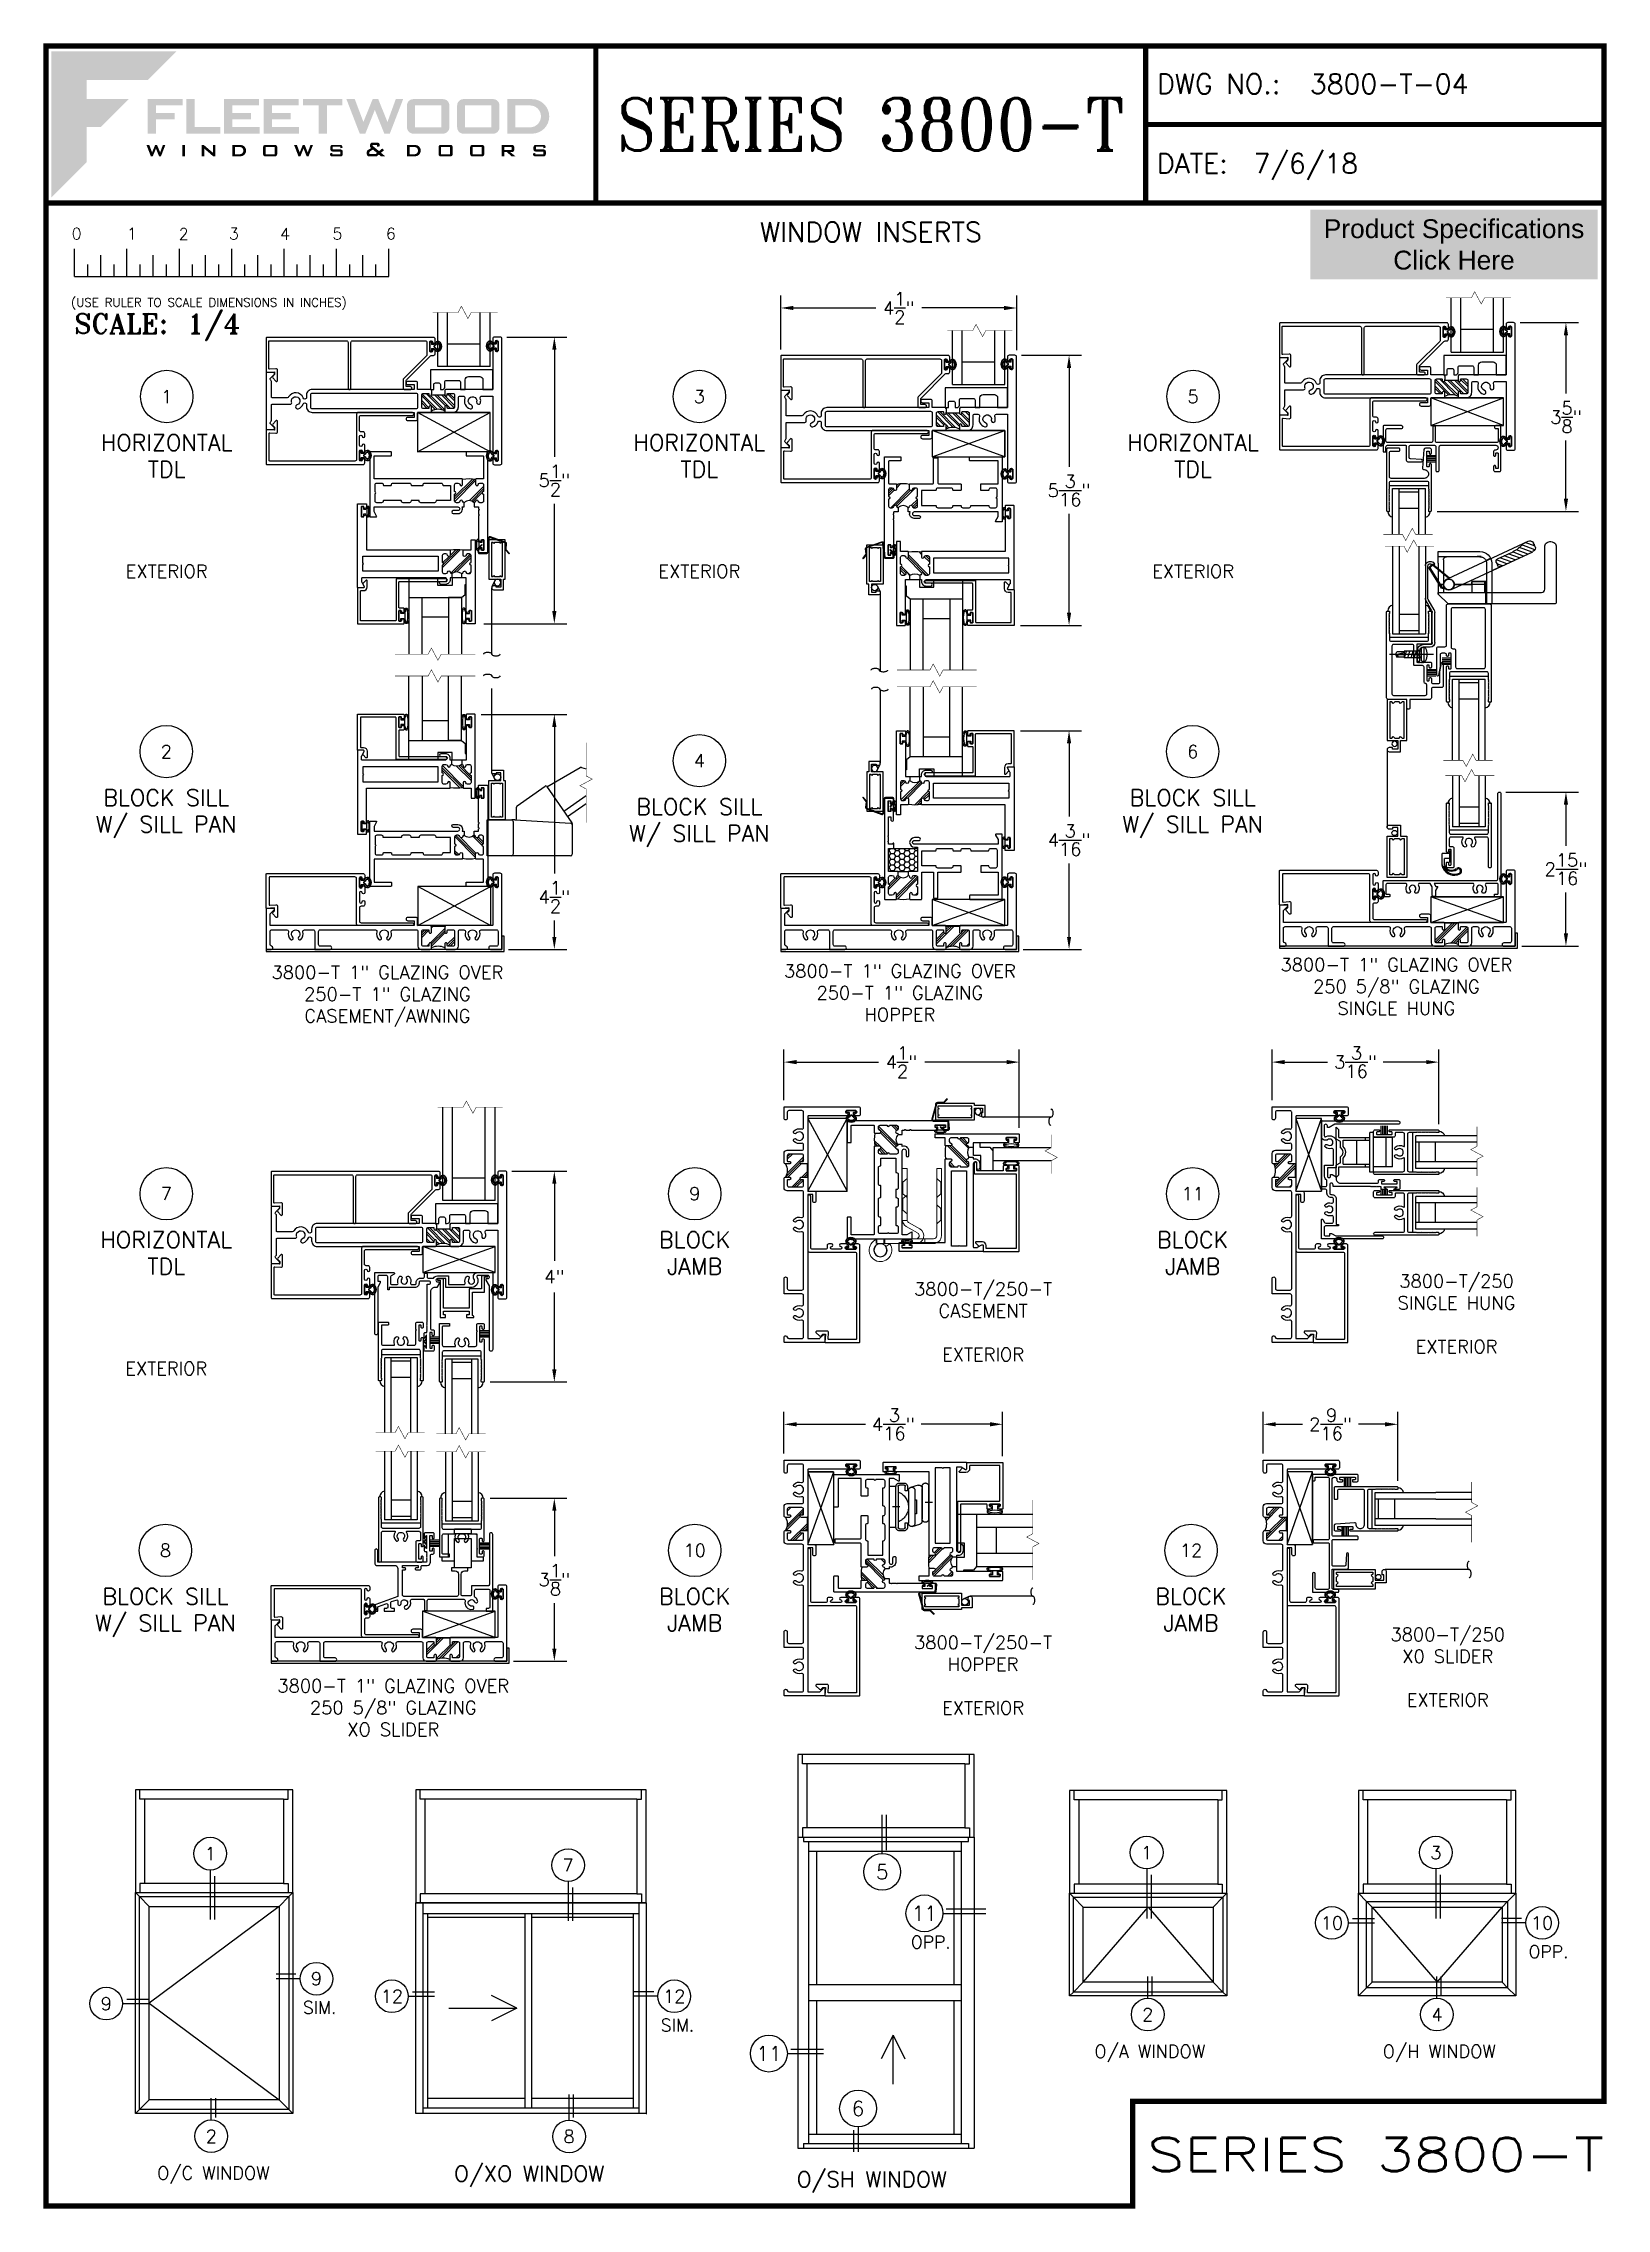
# Paper-space layout 'QUARTER SCALE' of a CAD drawing. Extents: x 0.3 to 7.8, y 0 to 10.3.
# The model-space entities are those that its viewports show. They can reach past a viewport. Long polylines and large blocks are cut down to what shows.
import ezdxf
from ezdxf.enums import TextEntityAlignment as Align

# ---------------------------------------------------------------- set-up
doc = ezdxf.new("R2010")
doc.units = 0
doc.header["$MEASUREMENT"] = 0
for name, pattern in [('CENTERX2', [0.8, 0.5, -0.1, 0.1, -0.1]), ('HIDDEN', [0.375, 0.25, -0.125]), ('PHANTOM', [0.5, 0.25, -0.05, 0.05, -0.05, 0.05, -0.05])]:
    doc.linetypes.add(name, pattern=pattern)
doc.layers.get('0').update_dxf_attribs({"linetype": 'CONTINUOUS'})
doc.layers.get('Defpoints').update_dxf_attribs({"linetype": 'CONTINUOUS'})
for name, color, linetype in [('30', 3, 'CONTINUOUS'), ('DIM', 7, 'CONTINUOUS'), ('ELEV_FRAME', 1, 'CONTINUOUS'), ('ELEV_TEXT', 7, 'CONTINUOUS'), ('ELEV_VENT', 5, 'CONTINUOUS'), ('FRAME', 1, 'CONTINUOUS'), ('GEOMETRY', 1, 'CONTINUOUS'), ('GLASS', 7, 'CONTINUOUS'), ('GLAZING', 7, 'CONTINUOUS'), ('HANDLE', 3, 'CONTINUOUS'), ('MISC', 7, 'CONTINUOUS'), ('SCREEN', 5, 'CONTINUOUS'), ('SCREEN_CLIP', 7, 'CONTINUOUS'), ('SEAL', 7, 'CONTINUOUS'), ('SETTING_BLOCK', 4, 'CONTINUOUS'), ('STRIKE_PLATES', 2, 'CONTINUOUS'), ('TEXT', 7, 'CONTINUOUS'), ('TITLE_BLOCK', 7, 'CONTINUOUS'), ('VENT', 5, 'CONTINUOUS'), ('YK_GLASS_STOP', 5, 'CONTINUOUS')]:
    doc.layers.add(name, color=color, linetype=linetype)
doc.layers.add('PROFILE NUMBER', color=150, linetype='CONTINUOUS', lineweight=35)
doc.layers.add('VP', color=40, linetype='CONTINUOUS', plot=False)
doc.layers.get('VP').off()
doc.styles.add('ROMANS', font='romans')
doc.styles.add('ROMANT', font='romant')
doc.styles.add('SIMPLEX-050', font='simplex.shx', dxfattribs={"height": 0.05})
doc.styles.add('SIMPLEX-094', font='simplex.shx', dxfattribs={"height": 0.094})
doc.styles.get("Standard").update_dxf_attribs({"font": 'simplex.shx'})
doc.dimstyles.new('QUARTER SCALE', dxfattribs={"dimtxt": 0.0625, "dimasz": 0.06, "dimexe": 0.06, "dimexo": 0.031, "dimgap": 0.039, "dimtad": 0, "dimtih": 1, "dimtoh": 1, "dimdec": 4, "dimzin": 0, "dimdsep": 46, "dimlunit": 4, "dimtxsty": 'Standard', "dimcen": 0.09, "dimadec": 0, "dimazin": 0, "dimtfac": 1, "dimtdec": 4, "dimtofl": 0, "dimtmove": 0, "dimatfit": 3, "dimfxl": 0, "dimtolj": 1, "dimtzin": 0, "dimarcsym": 0})

psp = doc.layouts.new('QUARTER SCALE')

# ---------------------------------------------------------------- texts
for p in [(0.889498, 7.804073), (3.432194, 7.804073), (5.78914, 7.804073), (0.887522, 3.998356)]:
    psp.add_text('EXTERIOR', height=0.0625).set_placement(p, align=Align.MIDDLE_CENTER)
for s, p in [('OPP.', (4.442282, 1.229855)), ('OPP.', (7.390872, 1.184274)), ('SIM.', (1.540182, 0.917859)), ('SIM.', (3.248328, 0.833773))]:
    psp.add_text(s, height=0.06).set_placement(p)
at = {"char_height": 0.0625, "attachment_point": 5}
for s, insert, width in [('3800-T 1" GLAZING OVER \\P250-T 1" GLAZING\\PCASEMENT/AWNING', (1.943133, 5.775023), 1.2871), ('3800-T 1" GLAZING OVER \\P250-T 1" GLAZING\\PHOPPER', (4.389357, 5.791796), 1.28713061), ('3800-T 1" GLAZING OVER \\P250 5/8" GLAZING\\PSINGLE HUNG ', (6.75979, 5.821963), 1.28713061), ('3800-T/250\\PSINGLE HUNG\\P\\PEXTERIOR', (7.046813, 4.25934), 1.09916106), ('3800-T/250-T\\PCASEMENT\\P\\PEXTERIOR', (4.786604, 4.221475), 1.49916106), ('3800-T/250-T\\PHOPPER\\P\\PEXTERIOR', (4.786604, 2.534492), 1.49916106), ('3800-T/250\\PX0 SLIDER\\P\\PEXTERIOR', (7.004676, 2.572357), 1.09916106), ('3800-T 1" GLAZING OVER \\P250 5/8" GLAZING\\PXO SLIDER', (1.97106, 2.379314), 1.28713061)]:
    psp.add_mtext(s, dxfattribs=dict(at, insert=insert, width=width))
at = {"layer": 'ELEV_TEXT'}
for s, height, p in [('5', 0.070313, (4.305028, 1.595351)), ('11', 0.0703125, (4.506421, 1.397453)), ('11', 0.0703125, (3.76444, 0.727918)), ('6', 0.070313, (4.189826, 0.46583))]:
    psp.add_text(s, height=height, dxfattribs=at).set_placement(p, align=Align.MIDDLE_CENTER)
for s, p in [('O/XO WINDOW', (2.261927, 0.117456)), ('O/SH WINDOW', (3.897483, 0.090365))]:
    psp.add_text(s, height=0.075, dxfattribs=at).set_placement(p)
at = {"layer": 'TEXT'}
for s, p in [('1', (1.09732, 1.68232)), ('7', (2.805466, 1.627433)), ('1', (5.567528, 1.687528)), ('3', (6.948009, 1.687533)), ('10', (6.451673, 1.351872)), ('10', (7.455011, 1.351872)), ('9', (1.604322, 1.085457)), ('9', (0.600984, 0.966312)), ('12', (1.964665, 1.001371)), ('12', (3.312468, 1.001371)), ('2', (5.572489, 0.913977)), ('4', (6.95297, 0.913982)), ('2', (1.102281, 0.333398)), ('8', (2.810427, 0.332133))]:
    psp.add_text(s, height=0.062, dxfattribs=at).set_placement(p, align=Align.MIDDLE_CENTER)
for s, p in [('O/A WINDOW', (5.582253, 0.707167)), ('O/H WINDOW', (6.964211, 0.707167)), ('O/C WINDOW', (1.112044, 0.126588))]:
    psp.add_text(s, height=0.062, dxfattribs=at).set_placement(p, align=Align.CENTER)
at = {"layer": 'TEXT', "insert": (4.2505, 9.42388), "char_height": 0.094, "width": 2.625, "attachment_point": 5}
psp.add_mtext('WINDOW INSERTS', dxfattribs=at)
at = {"layer": 'TEXT', "color": 5, "insert": (7.034617, 9.363923), "char_height": 0.09, "width": 1.33901615, "attachment_point": 5}
psp.add_mtext('{\\fArial|b0|i0|c0|p34;Product Specifications\\PClick Here}', dxfattribs=at)

msp = doc.modelspace()

# ---------------------------------------------------------------- blocks, each defined once
blk = doc.blocks.new('sectball')
blk.add_circle((0, 0), 0.125)
blk.add_attdef('NO', text='', height=0.062).set_placement((0, 0), align=Align.MIDDLE_CENTER)
for tag, p in [('LINE1', (0, -0.259)), ('LINE2', (0, -0.386)), ('LINE3', (0, -0.521))]:
    blk.add_attdef(tag, text='', height=0.078).set_placement(p, align=Align.CENTER)
blk = doc.blocks.new('*D48')
at = {"color": 0, "lineweight": -2}
for p, q in [((2.433, 3.379), (2.8, 3.379)), ((2.74, 3.319), (2.74, 3.102)), ((2.74, 2.661), (2.74, 2.878)), ((2.545, 2.601), (2.8, 2.601))]:
    blk.add_line(p, q, dxfattribs=at)
at = {"color": 0}
for points in [[(2.73, 3.319), (2.75, 3.319), (2.74, 3.379)], [(2.73, 2.661), (2.75, 2.661), (2.74, 2.601)]]:
    blk.add_solid(points, dxfattribs=at)
at = {"layer": 'Defpoints', "color": 0}
for p in [(2.402, 3.379), (2.514, 2.601), (2.74, 2.601)]:
    blk.add_point(p, dxfattribs=at)
at = {"color": 0, "insert": (2.74, 2.99), "char_height": 0.0625, "attachment_point": 5}
blk.add_mtext('\\A1;3{\\H1.000000x;\\S1/8;}"', dxfattribs=at)
blk = doc.blocks.new('*D49')
at = {"color": 0, "lineweight": -2}
for p, q in [((2.537, 4.94), (2.8, 4.94)), ((2.74, 4.88), (2.74, 4.513)), ((2.74, 3.994), (2.74, 4.361)), ((2.433, 3.934), (2.8, 3.934))]:
    blk.add_line(p, q, dxfattribs=at)
at = {"color": 0}
for points in [[(2.73, 4.88), (2.75, 4.88), (2.74, 4.94)], [(2.73, 3.994), (2.75, 3.994), (2.74, 3.934)]]:
    blk.add_solid(points, dxfattribs=at)
at = {"layer": 'Defpoints', "color": 0}
for p in [(2.506, 4.94), (2.402, 3.934), (2.74, 3.934)]:
    blk.add_point(p, dxfattribs=at)
at = {"color": 0, "insert": (2.74, 4.437), "char_height": 0.0625, "attachment_point": 5}
blk.add_mtext('\\A1;4"', dxfattribs=at)
blk = doc.blocks.new('*D50')
at = {"color": 0, "lineweight": -2}
for p, q in [((3.836, 3.592), (3.836, 3.792)), ((3.896, 3.732), (4.226, 3.732)), ((4.82, 3.732), (4.491, 3.732)), ((4.88, 3.58), (4.88, 3.792))]:
    blk.add_line(p, q, dxfattribs=at)
at = {"color": 0}
for points in [[(3.896, 3.742), (3.896, 3.722), (3.836, 3.732)], [(4.82, 3.742), (4.82, 3.722), (4.88, 3.732)]]:
    blk.add_solid(points, dxfattribs=at)
at = {"layer": 'Defpoints', "color": 0}
for p in [(4.88, 3.732), (3.836, 3.561), (4.88, 3.549)]:
    blk.add_point(p, dxfattribs=at)
at = {"color": 0, "insert": (4.358, 3.732), "char_height": 0.0625, "attachment_point": 5}
blk.add_mtext('\\A1;4{\\H1.000000x;\\S3/16;}"', dxfattribs=at)
blk = doc.blocks.new('*D57')
at = {"color": 0, "lineweight": -2}
for p, q in [((3.836, 5.279), (3.836, 5.521)), ((4.959, 5.148), (4.959, 5.521)), ((3.896, 5.461), (4.287, 5.461)), ((4.899, 5.461), (4.508, 5.461))]:
    blk.add_line(p, q, dxfattribs=at)
at = {"color": 0}
for points in [[(3.896, 5.471), (3.896, 5.451), (3.836, 5.461)], [(4.899, 5.471), (4.899, 5.451), (4.959, 5.461)]]:
    blk.add_solid(points, dxfattribs=at)
at = {"layer": 'Defpoints', "color": 0}
for p in [(4.959, 5.461), (3.836, 5.248), (4.959, 5.117)]:
    blk.add_point(p, dxfattribs=at)
at = {"color": 0, "insert": (4.397, 5.461), "char_height": 0.0625, "attachment_point": 5}
blk.add_mtext('\\A1;4{\\H1.000000x;\\S1/2;}"', dxfattribs=at)
blk = doc.blocks.new('*D51')
at = {"color": 0, "lineweight": -2}
for p, q in [((6.166, 5.279), (6.166, 5.521)), ((6.962, 5.165), (6.962, 5.521)), ((6.226, 5.461), (6.431, 5.461)), ((6.902, 5.461), (6.697, 5.461))]:
    blk.add_line(p, q, dxfattribs=at)
at = {"color": 0}
for points in [[(6.226, 5.471), (6.226, 5.451), (6.166, 5.461)], [(6.902, 5.471), (6.902, 5.451), (6.962, 5.461)]]:
    blk.add_solid(points, dxfattribs=at)
at = {"layer": 'Defpoints', "color": 0}
for p in [(6.166, 5.461), (6.166, 5.248), (6.962, 5.134)]:
    blk.add_point(p, dxfattribs=at)
at = {"color": 0, "insert": (6.564, 5.461), "char_height": 0.0625, "attachment_point": 5}
blk.add_mtext('\\A1;3{\\H1.000000x;\\S3/16;}"', dxfattribs=at)
blk = doc.blocks.new('*D52')
at = {"color": 0, "lineweight": -2}
for p, q in [((6.124, 3.592), (6.124, 3.792)), ((6.184, 3.732), (6.312, 3.732)), ((6.706, 3.732), (6.578, 3.732)), ((6.766, 3.462), (6.766, 3.792))]:
    blk.add_line(p, q, dxfattribs=at)
at = {"color": 0}
for points in [[(6.184, 3.742), (6.184, 3.722), (6.124, 3.732)], [(6.706, 3.742), (6.706, 3.722), (6.766, 3.732)]]:
    blk.add_solid(points, dxfattribs=at)
at = {"layer": 'Defpoints', "color": 0}
for p in [(6.766, 3.732), (6.124, 3.561), (6.766, 3.431)]:
    blk.add_point(p, dxfattribs=at)
at = {"color": 0, "insert": (6.445, 3.732), "char_height": 0.0625, "attachment_point": 5}
blk.add_mtext('\\A1;2{\\H1.000000x;\\S9/16;}"', dxfattribs=at)
blk = doc.blocks.new('*D58')
at = {"color": 0, "lineweight": -2}
for p, q in [((2.391, 7.121), (2.8, 7.121)), ((2.74, 7.061), (2.74, 6.361)), ((2.74, 6.059), (2.74, 6.137)), ((2.521, 5.999), (2.8, 5.999))]:
    blk.add_line(p, q, dxfattribs=at)
at = {"color": 0}
for points in [[(2.73, 7.061), (2.75, 7.061), (2.74, 7.121)], [(2.73, 6.059), (2.75, 6.059), (2.74, 5.999)]]:
    blk.add_solid(points, dxfattribs=at)
at = {"layer": 'Defpoints', "color": 0}
for p in [(2.36, 7.121), (2.49, 5.999), (2.74, 5.999)]:
    blk.add_point(p, dxfattribs=at)
at = {"color": 0, "insert": (2.74, 6.249), "char_height": 0.0625, "attachment_point": 5}
blk.add_mtext('\\A1;4{\\H1.000000x;\\S1/2;}"', dxfattribs=at)
blk = doc.blocks.new('*D59')
at = {"color": 0, "lineweight": -2}
for p, q in [((2.513, 8.922), (2.8, 8.922)), ((2.74, 8.862), (2.74, 8.35)), ((2.74, 7.614), (2.74, 8.126)), ((2.404, 7.554), (2.8, 7.554))]:
    blk.add_line(p, q, dxfattribs=at)
at = {"color": 0}
for points in [[(2.73, 8.862), (2.75, 8.862), (2.74, 8.922)], [(2.73, 7.614), (2.75, 7.614), (2.74, 7.554)]]:
    blk.add_solid(points, dxfattribs=at)
at = {"layer": 'Defpoints', "color": 0}
for p in [(2.482, 8.922), (2.373, 7.554), (2.74, 7.554)]:
    blk.add_point(p, dxfattribs=at)
at = {"color": 0, "insert": (2.74, 8.238), "char_height": 0.0625, "attachment_point": 5}
blk.add_mtext('\\A1;5{\\H1.000000x;\\S1/2;}"', dxfattribs=at)
blk = doc.blocks.new('*D53')
at = {"color": 0, "lineweight": -2}
for p, q in [((4.966, 7.043), (5.257, 7.043)), ((5.197, 6.983), (5.197, 6.633)), ((5.197, 6.059), (5.197, 6.409)), ((4.978, 5.999), (5.257, 5.999))]:
    blk.add_line(p, q, dxfattribs=at)
at = {"color": 0}
for points in [[(5.187, 6.983), (5.207, 6.983), (5.197, 7.043)], [(5.187, 6.059), (5.207, 6.059), (5.197, 5.999)]]:
    blk.add_solid(points, dxfattribs=at)
at = {"layer": 'Defpoints', "color": 0}
for p in [(4.935, 7.043), (5.197, 7.043), (4.947, 5.999)]:
    blk.add_point(p, dxfattribs=at)
at = {"color": 0, "insert": (5.197, 6.521), "char_height": 0.0625, "attachment_point": 5}
blk.add_mtext('\\A1;4{\\H1.000000x;\\S3/16;}"', dxfattribs=at)
blk = doc.blocks.new('*D54')
at = {"color": 0, "lineweight": -2}
for p, q in [((4.97, 8.835), (5.257, 8.835)), ((5.197, 8.775), (5.197, 8.302)), ((5.197, 7.606), (5.197, 8.079)), ((4.966, 7.546), (5.257, 7.546))]:
    blk.add_line(p, q, dxfattribs=at)
at = {"color": 0}
for points in [[(5.187, 8.775), (5.207, 8.775), (5.197, 8.835)], [(5.187, 7.606), (5.207, 7.606), (5.197, 7.546)]]:
    blk.add_solid(points, dxfattribs=at)
at = {"layer": 'Defpoints', "color": 0}
for p in [(4.939, 8.835), (4.935, 7.546), (5.197, 7.546)]:
    blk.add_point(p, dxfattribs=at)
at = {"color": 0, "insert": (5.197, 8.19), "char_height": 0.0625, "attachment_point": 5}
blk.add_mtext('\\A1;5{\\H1.000000x;\\S3/16;}"', dxfattribs=at)
blk = doc.blocks.new('*D55')
at = {"color": 0, "lineweight": -2}
for p, q in [((7.35, 8.991), (7.629, 8.991)), ((7.569, 8.931), (7.569, 8.652)), ((7.569, 8.15), (7.569, 8.429)), ((6.954, 8.09), (7.629, 8.09))]:
    blk.add_line(p, q, dxfattribs=at)
at = {"color": 0}
for points in [[(7.559, 8.931), (7.579, 8.931), (7.569, 8.991)], [(7.559, 8.15), (7.579, 8.15), (7.569, 8.09)]]:
    blk.add_solid(points, dxfattribs=at)
at = {"layer": 'Defpoints', "color": 0}
for p in [(7.319, 8.991), (6.923, 8.09), (7.569, 8.09)]:
    blk.add_point(p, dxfattribs=at)
at = {"color": 0, "insert": (7.569, 8.54), "char_height": 0.0625, "attachment_point": 5}
blk.add_mtext('\\A1;3{\\H1.000000x;\\S5/8;}"', dxfattribs=at)
blk = doc.blocks.new('*D56')
at = {"color": 0, "lineweight": -2}
for p, q in [((7.282, 6.75), (7.629, 6.75)), ((7.569, 6.69), (7.569, 6.494)), ((7.569, 6.075), (7.569, 6.27)), ((7.358, 6.015), (7.629, 6.015))]:
    blk.add_line(p, q, dxfattribs=at)
at = {"color": 0}
for points in [[(7.559, 6.69), (7.579, 6.69), (7.569, 6.75)], [(7.559, 6.075), (7.579, 6.075), (7.569, 6.015)]]:
    blk.add_solid(points, dxfattribs=at)
at = {"layer": 'Defpoints', "color": 0}
for p in [(7.251, 6.75), (7.327, 6.015), (7.569, 6.015)]:
    blk.add_point(p, dxfattribs=at)
at = {"color": 0, "insert": (7.569, 6.382), "char_height": 0.0625, "attachment_point": 5}
blk.add_mtext('\\A1;2{\\H1.000000x;\\S15/16;}"', dxfattribs=at)
blk = doc.blocks.new('Quarter')
for p, q in [((0.137, -0.35), (0.137, -0.219)), ((0.2, -0.35), (0.2, -0.294)), ((0.262, -0.35), (0.262, -0.249)), ((0.325, -0.35), (0.325, -0.294)), ((0.387, -0.35), (0.387, -0.219)), ((0.45, -0.35), (0.45, -0.294)), ((0.512, -0.35), (0.512, -0.249)), ((0.575, -0.35), (0.575, -0.294)), ((0.637, -0.35), (0.637, -0.219)), ((0.7, -0.35), (0.7, -0.294)), ((0.762, -0.35), (0.762, -0.249)), ((0.825, -0.35), (0.825, -0.294)), ((0.887, -0.35), (0.887, -0.219)), ((0.95, -0.35), (0.95, -0.294)), ((1.012, -0.35), (1.012, -0.249)), ((1.075, -0.35), (1.075, -0.294)), ((1.137, -0.35), (1.137, -0.219)), ((1.2, -0.35), (1.2, -0.294)), ((1.262, -0.35), (1.262, -0.249)), ((1.325, -0.35), (1.325, -0.294)), ((1.387, -0.35), (1.387, -0.219)), ((1.45, -0.35), (1.45, -0.294)), ((1.512, -0.35), (1.512, -0.249)), ((1.575, -0.35), (1.575, -0.294)), ((1.637, -0.35), (1.637, -0.219)), ((0.137, -0.35), (1.637, -0.35))]:
    blk.add_line(p, q)
for s, p in [('0', (0.123, -0.174)), ('1', (0.387, -0.174)), ('2', (0.634, -0.175)), ('3', (0.874, -0.174)), ('4', (1.118, -0.175)), ('5', (1.368, -0.174)), ('6', (1.623, -0.174))]:
    blk.add_text(s, height=0.055).set_placement(p)
at = {"style": 'ROMANS'}
blk.add_text('(USE RULER TO SCALE DIMENSIONS IN INCHES)', height=0.04115, dxfattribs=at).set_placement((0.12, -0.495))
blk = doc.blocks.new('Fleetwood_Logo_6-10-15')
h = blk.add_hatch(color=154)
h.dxf.hatch_style = 1
h.paths.add_polyline_path([(0.2526, -0.0017), (0.0019, -0.0017), (0.0019, -0.2942), (0.0725, -0.2236), (0.0725, -0.1535), (0.1007, -0.1535), (0.1567, -0.0976), (0.0725, -0.0976), (0.0725, -0.0596), (0.1946, -0.0596)])
h = blk.add_hatch(color=251)
h.dxf.hatch_style = 1
h.paths.add_polyline_path([(0.2487, -0.1256), (0.2112, -0.1256), (0.2112, -0.1102), (0.2647, -0.1102), (0.2647, -0.0976), (0.1946, -0.0976), (0.1946, -0.1667), (0.2112, -0.1667), (0.2112, -0.1377), (0.2487, -0.1377)])
h = blk.add_hatch(color=251)
h.dxf.hatch_style = 1
h.paths.add_polyline_path([(0.2886, -0.0976), (0.272, -0.0976), (0.272, -0.1667), (0.3401, -0.1667), (0.3401, -0.1535), (0.2886, -0.1535)])
h = blk.add_hatch(color=251)
h.dxf.hatch_style = 1
h.paths.add_polyline_path([(0.4175, -0.0976), (0.3474, -0.0976), (0.3474, -0.1667), (0.4185, -0.1667), (0.4185, -0.1534), (0.364, -0.1534), (0.364, -0.1377), (0.4015, -0.1377), (0.4015, -0.1256), (0.364, -0.1256), (0.364, -0.1102), (0.4175, -0.1102)])
h = blk.add_hatch(color=251)
h.dxf.hatch_style = 1
h.paths.add_polyline_path([(0.4965, -0.0976), (0.4264, -0.0976), (0.4264, -0.1667), (0.4975, -0.1667), (0.4975, -0.1534), (0.443, -0.1534), (0.443, -0.1377), (0.4804, -0.1377), (0.4804, -0.1256), (0.443, -0.1256), (0.443, -0.1102), (0.4965, -0.1102)])
h = blk.add_hatch(color=251)
h.dxf.hatch_style = 1
h.paths.add_polyline_path([(0.5842, -0.0976), (0.5054, -0.0976), (0.5054, -0.1102), (0.5365, -0.1102), (0.5365, -0.1667), (0.5531, -0.1667), (0.5531, -0.1102), (0.5842, -0.1102)])
h = blk.add_hatch(color=251)
h.dxf.hatch_style = 1
h.paths.add_polyline_path([(0.6089, -0.0976), (0.5921, -0.0976), (0.6188, -0.1667), (0.63, -0.1667), (0.6489, -0.1192), (0.6679, -0.1667), (0.6789, -0.1667), (0.7056, -0.0976), (0.6908, -0.0976), (0.6742, -0.1433), (0.6558, -0.0976), (0.6446, -0.0976), (0.6261, -0.1433)])
h = blk.add_hatch(color=251)
h.dxf.hatch_style = 1
h.paths.add_polyline_path([(0.7853, -0.0976), (0.726, -0.0976, 0.414214), (0.7133, -0.1102), (0.7133, -0.154, 0.414214), (0.726, -0.1667), (0.7853, -0.1667, 0.414214), (0.798, -0.154), (0.798, -0.1102, 0.414214)])
h.paths.add_polyline_path([(0.7819, -0.1102), (0.7819, -0.154), (0.7294, -0.154), (0.7294, -0.1102)], flags=16)
h = blk.add_hatch(color=251)
h.dxf.hatch_style = 1
h.paths.add_polyline_path([(0.8856, -0.0976), (0.8262, -0.0976, 0.414214), (0.8136, -0.1102), (0.8136, -0.154, 0.414214), (0.8262, -0.1667), (0.8856, -0.1667, 0.414214), (0.8982, -0.154), (0.8982, -0.1102, 0.414214)])
h.paths.add_polyline_path([(0.8822, -0.1102), (0.8822, -0.154), (0.8296, -0.154), (0.8296, -0.1102)], flags=16)
h = blk.add_hatch(color=251)
h.dxf.hatch_style = 1
h.paths.add_polyline_path([(0.9632, -0.0976), (0.914, -0.0976), (0.914, -0.1667), (0.9632, -0.1667, 1)])
h.paths.add_polyline_path([(0.9301, -0.1102), (0.9593, -0.1102, -1), (0.9593, -0.154), (0.9301, -0.154)], flags=16)
h = blk.add_hatch(color=7)
h.dxf.hatch_style = 1
h.paths.add_polyline_path([(0.2301, -0.1891), (0.2251, -0.1891), (0.2196, -0.2043), (0.2134, -0.1891), (0.2097, -0.1891), (0.2035, -0.2043), (0.1978, -0.1891), (0.1922, -0.1891), (0.2011, -0.2121), (0.2048, -0.2121), (0.2112, -0.1963), (0.2175, -0.2121), (0.2212, -0.2121)])
h = blk.add_hatch(color=7)
h.dxf.hatch_style = 1
h.paths.add_polyline_path([(0.2691, -0.1891), (0.2637, -0.1891), (0.2637, -0.2118), (0.2637, -0.2121), (0.2691, -0.2121)])
h = blk.add_hatch(color=7)
h.dxf.hatch_style = 1
h.paths.add_polyline_path([(0.3077, -0.1964), (0.3259, -0.2121), (0.3298, -0.2121), (0.3298, -0.1891), (0.325, -0.1891), (0.325, -0.2047), (0.3067, -0.1891), (0.3029, -0.1891), (0.3029, -0.2121), (0.3077, -0.2121)])
h = blk.add_hatch(color=7)
h.dxf.hatch_style = 1
h.paths.add_polyline_path([(0.3801, -0.1891), (0.3637, -0.1891), (0.3637, -0.2121), (0.3801, -0.2121, 1)])
h.paths.add_polyline_path([(0.3691, -0.2079), (0.3691, -0.1933), (0.3788, -0.1933, -1), (0.3788, -0.2079)], flags=16)
h = blk.add_hatch(color=7)
h.dxf.hatch_style = 1
h.paths.add_polyline_path([(0.4537, -0.2079), (0.4537, -0.1933, 0.414214), (0.4495, -0.1891), (0.4297, -0.1891, 0.414214), (0.4255, -0.1933), (0.4255, -0.2079, 0.414214), (0.4297, -0.2121), (0.4495, -0.2121, 0.414214)])
h.paths.add_polyline_path([(0.4308, -0.2079), (0.4308, -0.1933), (0.4484, -0.1933), (0.4484, -0.2079)], flags=16)
h = blk.add_hatch(color=7)
h.dxf.hatch_style = 1
h.paths.add_polyline_path([(0.5253, -0.1891), (0.5203, -0.1891), (0.5148, -0.2043), (0.5087, -0.1891), (0.5049, -0.1891), (0.4988, -0.2043), (0.493, -0.1891), (0.4874, -0.1891), (0.4963, -0.2121), (0.5001, -0.2121), (0.5064, -0.1963), (0.5127, -0.2121), (0.5164, -0.2121)])
h = blk.add_hatch(color=7)
h.dxf.hatch_style = 1
h.paths.add_polyline_path([(0.5801, -0.1891), (0.5643, -0.1891, 0.414214), (0.56, -0.1933), (0.56, -0.1981, 0.414214), (0.5643, -0.2024), (0.58, -0.2024), (0.58, -0.2078), (0.5637, -0.2078), (0.5637, -0.2052), (0.5591, -0.2062), (0.5591, -0.2078, 0.414214), (0.5634, -0.2121), (0.5805, -0.2121, 0.414214), (0.5848, -0.2078), (0.5848, -0.2024, 0.414214), (0.5805, -0.1982), (0.5648, -0.1982), (0.5648, -0.193), (0.5798, -0.193), (0.5798, -0.1958), (0.5843, -0.1948), (0.5843, -0.1933, 0.414214)])
h = blk.add_hatch(color=7)
h.dxf.hatch_style = 1
h.paths.add_polyline_path([(0.645, -0.1913, -0.222262), (0.6447, -0.1906), (0.6447, -0.1892), (0.6535, -0.1892), (0.6535, -0.193), (0.6587, -0.1918), (0.6587, -0.189, 0.414214), (0.6544, -0.1847), (0.6437, -0.1847, 0.414214), (0.6394, -0.189), (0.6394, -0.1922, 0.222262), (0.6407, -0.1948), (0.6415, -0.1955), (0.6345, -0.1998, 0.260684), (0.6329, -0.2027), (0.6329, -0.2078, 0.414214), (0.6372, -0.2121), (0.6514, -0.2121, 0.17577), (0.6536, -0.2113), (0.657, -0.2085), (0.6614, -0.2121), (0.6699, -0.2121), (0.6613, -0.2049), (0.6676, -0.1997), (0.6637, -0.1964), (0.6574, -0.2017)])
h.paths.add_polyline_path([(0.6532, -0.2052), (0.6509, -0.2072, -0.17577), (0.6502, -0.2074), (0.6382, -0.2074), (0.6382, -0.2033, -0.260684), (0.6387, -0.2025), (0.6451, -0.1985)], flags=16)
h = blk.add_hatch(color=7)
h.dxf.hatch_style = 1
h.paths.add_polyline_path([(0.7294, -0.1891), (0.713, -0.1891), (0.713, -0.2121), (0.7294, -0.2121, 1)])
h.paths.add_polyline_path([(0.7184, -0.2079), (0.7184, -0.1933), (0.7281, -0.1933, -1), (0.7281, -0.2079)], flags=16)
h = blk.add_hatch(color=7)
h.dxf.hatch_style = 1
h.paths.add_polyline_path([(0.8045, -0.2079), (0.8045, -0.1933, 0.414214), (0.8003, -0.1891), (0.7805, -0.1891, 0.414214), (0.7763, -0.1933), (0.7763, -0.2079, 0.414214), (0.7805, -0.2121), (0.8003, -0.2121, 0.414214)])
h.paths.add_polyline_path([(0.7816, -0.2079), (0.7816, -0.1933), (0.7992, -0.1933), (0.7992, -0.2079)], flags=16)
h = blk.add_hatch(color=7)
h.dxf.hatch_style = 1
h.paths.add_polyline_path([(0.8678, -0.2079), (0.8678, -0.1933, 0.414214), (0.8636, -0.1891), (0.8438, -0.1891, 0.414214), (0.8396, -0.1933), (0.8396, -0.2079, 0.414214), (0.8438, -0.2121), (0.8636, -0.2121, 0.414214)])
h.paths.add_polyline_path([(0.8449, -0.2079), (0.8449, -0.1933), (0.8624, -0.1933), (0.8624, -0.2079)], flags=16)
h = blk.add_hatch(color=7)
h.dxf.hatch_style = 1
h.paths.add_polyline_path([(0.9277, -0.1993), (0.9277, -0.1933, 0.414214), (0.9235, -0.1891), (0.9028, -0.1891), (0.9028, -0.2121), (0.9082, -0.2121), (0.9082, -0.2035), (0.9131, -0.2035), (0.9224, -0.2121), (0.9303, -0.2121), (0.9197, -0.2035), (0.9235, -0.2035, 0.414214)])
h.paths.add_polyline_path([(0.9082, -0.1993), (0.9082, -0.1933), (0.9214, -0.1933, -0.414214), (0.9224, -0.1943), (0.9224, -0.1983, -0.414214), (0.9214, -0.1993)], flags=16)
h = blk.add_hatch(color=7)
h.dxf.hatch_style = 1
h.paths.add_polyline_path([(0.9867, -0.1982), (0.971, -0.1982), (0.971, -0.193), (0.9859, -0.193), (0.9859, -0.1958), (0.9905, -0.1948), (0.9905, -0.1933, 0.414214), (0.9863, -0.1891), (0.9705, -0.1891, 0.414214), (0.9662, -0.1933), (0.9662, -0.1981, 0.414214), (0.9705, -0.2024), (0.9862, -0.2024), (0.9862, -0.2078), (0.9699, -0.2078), (0.9699, -0.2052), (0.9653, -0.2062), (0.9653, -0.2078, 0.414214), (0.9696, -0.2121), (0.9867, -0.2121, 0.414214), (0.991, -0.2078), (0.991, -0.2024, 0.414214)])
blk = doc.blocks.new('A-SIZE_P_QS')
at = {"const_width": 0.025}
blk.add_lwpolyline([(7.751, 0.5), (7.751, 10.312), (0.313, 10.312), (0.313, 0), (5.501, 0), (5.501, 0.5)], close=True, dxfattribs=at)
for points in [[(2.938, 10.312), (2.938, 9.562)], [(5.563, 10.312), (5.563, 9.562)], [(5.563, 9.937), (7.751, 9.937)], [(0.313, 9.562), (7.751, 9.562)]]:
    blk.add_lwpolyline(points, dxfattribs=at)
at = {"xscale": 2.387023416083395, "yscale": 2.387023416083395, "zscale": 2.387023416083395}
blk.add_blockref('Fleetwood_Logo_6-10-15', (0.334, 10.291), dxfattribs=at)
blk.add_blockref('Quarter', (0.313, 9.562))
at = {"style": 'SIMPLEX-094'}
for s, p in [('DWG NO.:', (5.617, 10.084)), ('DATE:', (5.616, 9.704))]:
    blk.add_text(s, height=0.094, dxfattribs=at).set_placement(p)
for tag, p, style in [('DWG_NO', (6.346, 10.084), 'SIMPLEX-094'), ('DATE', (6.077, 9.704), 'SIMPLEX-094'), ('SCALE', (0.988, 8.939), 'ROMANT')]:
    blk.add_attdef(tag, p, '', height=0.094, dxfattribs=dict(style=style))
for tag, height, style, width, p, p2 in [('DWG_NO_F', 0.094, 'SIMPLEX-094', 1.745692, (6.347, 10.084), (7.683, 10.084)), ('PRODUCT', 0.25, 'ROMANT', 1.349007, (3.038, 9.812), (5.463, 9.812)), ('PRODUCT', 0.16, 'SIMPLEX-050', 20.447274, (5.57, 0.167), (7.751, 0.167))]:
    blk.add_attdef(tag, text='', height=height, dxfattribs=dict(style=style, width=width)).set_placement(p, p2, align=Align.FIT)
at = {"layer": 'TITLE_BLOCK', "style": 'ROMANT'}
blk.add_text('SCALE:', height=0.094, dxfattribs=at).set_placement((0.449, 8.939))
blk = doc.blocks.new('*D148')
at = {"color": 0, "lineweight": -2}
for p, q in [((3.821, 8.863), (3.821, 9.121)), ((4.947, 8.859), (4.947, 9.121)), ((3.881, 9.061), (4.274, 9.061)), ((4.887, 9.061), (4.495, 9.061))]:
    blk.add_line(p, q, dxfattribs=at)
at = {"color": 0}
for points in [[(3.881, 9.071), (3.881, 9.051), (3.821, 9.061)], [(4.887, 9.071), (4.887, 9.051), (4.947, 9.061)]]:
    blk.add_solid(points, dxfattribs=at)
at = {"layer": 'Defpoints', "color": 0}
for p in [(4.947, 9.061), (3.821, 8.832), (4.947, 8.828)]:
    blk.add_point(p, dxfattribs=at)
at = {"color": 0, "insert": (4.384, 9.061), "char_height": 0.0625, "attachment_point": 5}
blk.add_mtext('\\A1;4{\\H1.000000x;\\S1/2;}"', dxfattribs=at)
blk = doc.blocks.new('2001 Block Sill')
blk.add_lwpolyline([(0.469, -0.927), (0.481, -0.915), (0.481, -0.736, -0.414214), (0.508, -0.709), (1.179, -0.709, -0.500943), (1.205, -0.744, 0.561043), (1.348, -0.902, 0.516447), (1.369, -0.856), (1.369, -0.855, 0.318358), (1.336, -0.84, -2.17601), (1.383, -0.758, 0.318358), (1.413, -0.779), (1.413, -0.779, 0.516447), (1.443, -0.738, 0.153486), (1.398, -0.678, -0.240816), (1.386, -0.656), (1.386, -0.542, -0.414214), (1.413, -0.515), (1.649, -0.515, -0.414214), (1.676, -0.542), (1.676, -0.858, -0.414214), (1.649, -0.885), (1.605, -0.885), (1.605, -0.939), (1.73, -0.939), (1.73, 0.53, 0.414214), (1.7, 0.561), (1.699, 0.561, 0.414214), (1.668, 0.53), (1.668, -0.426, -0.414214), (1.641, -0.453), (1.324, -0.453), (1.324, -0.62, -0.414214), (1.297, -0.647), (1.156, -0.647, -0.414214), (1.129, -0.62), (1.129, -0.232, -0.414214), (1.191, -0.17), (1.258, -0.17), (1.258, -0.108), (0.946, -0.108), (0.946, -0.17), (1.013, -0.17, -0.414214), (1.075, -0.232), (1.075, -0.628, -0.414214), (1.048, -0.655), (0.036, -0.655, -0.414214), (0.009, -0.628), (0.009, -0.149), (0.049, -0.149, 0.414214), (0.069, -0.13), (0.069, -0.128, 0.414214), (0.049, -0.109), (0.009, -0.109), (0.009, -0.062), (0.309, -0.062), (0.309, -0.109), (0.268, -0.109, 0.414214), (0.249, -0.128), (0.249, -0.13, 0.414214), (0.268, -0.149), (0.336, -0.149, 0.414214), (0.363, -0.122), (0.363, -0.089, -0.414214), (0.39, -0.062), (0.481, -0.062, 0.414214), (0.543, 0), (0.543, 0.126, -0.414214), (0.57, 0.153), (0.587, 0.153, 0.414214), (0.614, 0.18), (0.614, 0.247, 0.414214), (0.595, 0.267), (0.594, 0.267, 0.414214), (0.574, 0.247), (0.574, 0.207), (0.527, 0.207), (0.527, 0.507), (0.574, 0.507), (0.574, 0.466, 0.414214), (0.594, 0.447), (0.595, 0.447, 0.414214), (0.614, 0.466), (0.614, 0.534, 0.414214), (0.587, 0.561), (0.447, 0.561, 0.414214), (0.42, 0.534), (0.42, 0.45, 0.782609), (0.43, 0.447), (0.46, 0.504, -0.782609), (0.469, 0.502), (0.469, 0.262, -0.782609), (0.46, 0.26), (0.43, 0.317, 0.782609), (0.42, 0.314), (0.42, 0.23, 0.414214), (0.447, 0.203), (0.465, 0.203), (0.465, 0.188), (0.475, 0.178), (0.465, 0.168), (0.475, 0.158), (0.465, 0.148), (0.475, 0.138), (0.465, 0.128), (0.475, 0.118), (0.465, 0.108), (0.475, 0.098), (0.465, 0.088), (0.475, 0.078), (0.465, 0.068), (0.475, 0.058), (0.465, 0.048), (0.475, 0.038), (0.465, 0.028), (0.475, 0.018), (0.465, 0.008), (0.465, 0), (-0.465, 0), (-0.465, 0.223, 0.414214), (-0.492, 0.25), (-0.493, 0.25, 0.414214), (-0.519, 0.223), (-0.519, -0.035, 0.414214), (-0.492, -0.062), (-0.146, -0.062, -0.414214), (-0.084, -0.124), (-0.084, -0.655), (-0.502, -0.808, 0.314924), (-0.519, -0.833), (-0.519, -0.939), (-0.465, -0.939), (-0.465, -0.871, -0.314924), (-0.448, -0.845), (-0.308, -0.794, -0.521001), (-0.272, -0.819), (-0.272, -0.858, -0.414214), (-0.299, -0.885), (-0.344, -0.885), (-0.344, -0.939), (-0.144, -0.939), (-0.144, -0.885), (-0.19, -0.885, -0.414214), (-0.217, -0.858), (-0.217, -0.78, -0.314924), (-0.2, -0.755), (-0.116, -0.724, -0.585187), (-0.08, -0.755, 0.096326), (-0.08, -0.802, 0.516447), (-0.034, -0.823), (-0.034, -0.823, 0.318358), (-0.019, -0.791, -2.17601), (0.063, -0.838, 0.318358), (0.042, -0.867), (0.042, -0.868, 0.516447), (0.084, -0.897, 0.399856), (0.162, -0.744, -0.500943), (0.188, -0.709), (0.4, -0.709, -0.414214), (0.427, -0.736), (0.427, -0.927)], format="xyb", close=True)
blk = doc.blocks.new('2000 Block Head')
blk.add_lwpolyline([(-0.049, 1.488), (-0.037, 1.476), (-0.037, 1.419, 0.414214), (-0.01, 1.392), (0.084, 1.392, -0.288631), (0.157, 1.438), (0.37, 1.438), (0.37, 1.27), (0.661, 1.27, 0.500943), (0.687, 1.305, -0.254791), (0.712, 1.422, -0.516447), (0.763, 1.417), (0.763, 1.416, -0.318358), (0.76, 1.381, 2.17601), (0.854, 1.381, -0.081588), (0.849, 1.389, -0.529011), (0.925, 1.5), (1.213, 1.5), (1.213, 0.03, -0.414214), (1.183, 0), (1.181, 0, -0.414214), (1.151, 0.03), (1.151, 1.244), (1.088, 1.353), (1.088, 1.384), (1.121, 1.384, 0.414214), (1.151, 1.414), (1.151, 1.416, 0.414214), (1.121, 1.446), (0.937, 1.446, 0.585024), (0.914, 1.405, -0.543308), (0.823, 1.216), (0.316, 1.216), (0.316, 1.384), (0.16, 1.384, 0.414214), (0.129, 1.354), (0.129, 1.353, 0.414214), (0.16, 1.322), (0.191, 1.322), (0.191, 1.291), (0.148, 1.216), (0.107, 1.216, 0.414214), (0.026, 1.135), (0.026, 0.435, 0.414214), (0.053, 0.408), (0.07, 0.408, -0.414214), (0.097, 0.381), (0.097, 0.314, -0.414214), (0.078, 0.294), (0.077, 0.294, -0.414214), (0.057, 0.314), (0.057, 0.354), (0.01, 0.354), (0.01, 0.054), (0.057, 0.054), (0.057, 0.095, -0.414214), (0.077, 0.114), (0.078, 0.114, -0.414214), (0.097, 0.095), (0.097, 0.027, -0.414214), (0.07, 0), (-0.07, 0, -0.414214), (-0.097, 0.027), (-0.097, 0.112, -0.782609), (-0.088, 0.114), (-0.057, 0.057, 0.782609), (-0.048, 0.059), (-0.048, 0.299, 0.782609), (-0.057, 0.301), (-0.088, 0.244, -0.782609), (-0.097, 0.246), (-0.097, 0.331, -0.414214), (-0.07, 0.358), (-0.046, 0.358), (-0.046, 0.373), (-0.036, 0.383), (-0.046, 0.393), (-0.036, 0.403), (-0.046, 0.413), (-0.036, 0.423), (-0.046, 0.433), (-0.036, 0.443), (-0.046, 0.453), (-0.036, 0.463), (-0.046, 0.473), (-0.036, 0.483), (-0.046, 0.493), (-0.036, 0.503), (-0.046, 0.513), (-0.036, 0.523), (-0.046, 0.533), (-0.036, 0.543), (-0.046, 0.553), (-0.039, 0.56), (-0.036, 0.56), (-0.036, 1.276), (-0.005, 1.276, 0.414214), (0.026, 1.307), (0.026, 1.308, 0.414214), (-0.005, 1.338), (-0.166, 1.338, 0.414214), (-0.193, 1.311), (-0.193, 1.297, -0.414214), (-0.274, 1.216), (-0.762, 1.216), (-0.762, 1.17), (-0.792, 1.17), (-0.792, 1.419, 0.414214), (-0.819, 1.446), (-0.956, 1.446, 0.414214), (-0.983, 1.419), (-0.983, 1.338), (-0.933, 1.338), (-0.933, 1.307), (-0.983, 1.22), (-0.983, 0.338, -0.414214), (-1.01, 0.311), (-1.01, 0.311, -0.414214), (-1.037, 0.338), (-1.037, 1.5), (-0.677, 1.5, -0.767327), (-0.669, 1.472), (-0.725, 1.44, 0.267949), (-0.738, 1.417), (-0.738, 1.297, 0.414214), (-0.711, 1.27), (-0.621, 1.27, 0.500943), (-0.595, 1.305, -0.254791), (-0.57, 1.422, -0.516447), (-0.519, 1.417), (-0.519, 1.416, -0.318358), (-0.522, 1.381, 2.17601), (-0.428, 1.381, -0.318358), (-0.431, 1.416), (-0.431, 1.417, -0.516447), (-0.38, 1.422, -0.254791), (-0.355, 1.305, 0.500943), (-0.329, 1.27), (-0.274, 1.27, 0.414214), (-0.247, 1.297), (-0.247, 1.311, -0.414214), (-0.166, 1.392), (-0.118, 1.392, 0.414214), (-0.091, 1.419), (-0.091, 1.488)], format="xyb", close=True)
blk = doc.blocks.new('2012 fixed rail')
blk.add_lwpolyline([(-0.313, -0.236, -0.414214), (-0.286, -0.263), (-0.286, -0.617, -0.414214), (-0.313, -0.644), (-0.4, -0.644, -0.414214), (-0.428, -0.617), (-0.428, -0.549, -0.414214), (-0.408, -0.53), (-0.407, -0.53, -0.414214), (-0.387, -0.55), (-0.387, -0.58, 0.414214), (-0.377, -0.59), (-0.35, -0.59, 0.414214), (-0.34, -0.58), (-0.34, -0.3, 0.414214), (-0.35, -0.29), (-0.377, -0.29, 0.414214), (-0.387, -0.3), (-0.387, -0.33, -0.414214), (-0.407, -0.35), (-0.408, -0.35, -0.414214), (-0.428, -0.331), (-0.428, 0.585, -0.414214), (-0.413, 0.6), (-0.384, 0.6, -0.414214), (-0.374, 0.59), (-0.374, 0.55), (-0.384, 0.54), (-0.374, 0.53), (-0.384, 0.52), (-0.374, 0.51), (-0.384, 0.5), (-0.374, 0.49), (-0.384, 0.48), (-0.374, 0.47), (-0.384, 0.46), (-0.374, 0.45), (-0.384, 0.44), (-0.374, 0.43), (-0.384, 0.42), (-0.374, 0.41), (-0.384, 0.4), (-0.374, 0.39), (-0.384, 0.38), (-0.374, 0.37), (-0.384, 0.36), (-0.374, 0.35), (-0.384, 0.34), (-0.374, 0.33), (-0.384, 0.32), (-0.374, 0.31), (-0.384, 0.3), (-0.374, 0.29), (-0.384, 0.28), (-0.374, 0.27), (-0.384, 0.26), (-0.374, 0.25), (-0.384, 0.24), (-0.374, 0.23), (-0.384, 0.22), (-0.374, 0.21), (-0.384, 0.2), (-0.374, 0.19), (-0.384, 0.18), (-0.374, 0.17), (-0.374, 0.031, 0.414214), (-0.343, 0), (0, 0), (0.342, 0, 0.414214), (0.373, 0.031), (0.373, 0.17), (0.384, 0.18), (0.373, 0.19), (0.384, 0.2), (0.373, 0.21), (0.384, 0.22), (0.373, 0.23), (0.384, 0.24), (0.373, 0.25), (0.384, 0.26), (0.373, 0.27), (0.384, 0.28), (0.373, 0.29), (0.384, 0.3), (0.373, 0.31), (0.384, 0.32), (0.373, 0.33), (0.384, 0.34), (0.373, 0.35), (0.384, 0.36), (0.373, 0.37), (0.384, 0.38), (0.373, 0.39), (0.384, 0.4), (0.373, 0.41), (0.384, 0.42), (0.373, 0.43), (0.384, 0.44), (0.373, 0.45), (0.384, 0.46), (0.373, 0.47), (0.384, 0.48), (0.373, 0.49), (0.384, 0.5), (0.373, 0.51), (0.384, 0.52), (0.373, 0.53), (0.384, 0.54), (0.373, 0.55), (0.373, 0.59, -0.414214), (0.384, 0.6), (0.413, 0.6, -0.414214), (0.427, 0.585), (0.427, 0), (0.427, -0.617, -0.414214), (0.4, -0.644, -0.414214), (0.373, -0.617), (0.373, -0.085, 0.414214), (0.342, -0.054), (0.117, -0.054, 0.6055), (0.108, -0.07, -0.348752), (0.098, -0.234, -0.508835), (0.048, -0.228, -0.325526), (0.052, -0.192, 0.55027), (0.02, -0.078), (0, -0.078), (-0.02, -0.078, 0.55027), (-0.052, -0.192, -0.325526), (-0.048, -0.228, -0.508835), (-0.098, -0.234, -0.348752), (-0.108, -0.07, 0.6055), (-0.117, -0.054), (-0.343, -0.054, 0.414214), (-0.374, -0.085), (-0.374, -0.226, 0.414214), (-0.363, -0.236)], format="xyb", close=True)
blk = doc.blocks.new('2014 Slider Rail')
blk.add_lwpolyline([(-0.373, 0.031), (-0.373, 0.17), (-0.383, 0.18), (-0.373, 0.19), (-0.383, 0.2), (-0.373, 0.21), (-0.383, 0.22), (-0.373, 0.23), (-0.383, 0.24), (-0.373, 0.25), (-0.383, 0.26), (-0.373, 0.27), (-0.383, 0.28), (-0.373, 0.29), (-0.383, 0.3), (-0.373, 0.31), (-0.383, 0.32), (-0.373, 0.33), (-0.383, 0.34), (-0.373, 0.35), (-0.383, 0.36), (-0.373, 0.37), (-0.383, 0.38), (-0.373, 0.39), (-0.383, 0.4), (-0.373, 0.41), (-0.383, 0.42), (-0.373, 0.43), (-0.383, 0.44), (-0.373, 0.45), (-0.383, 0.46), (-0.373, 0.47), (-0.383, 0.48), (-0.373, 0.49), (-0.383, 0.5), (-0.373, 0.51), (-0.383, 0.52), (-0.373, 0.53), (-0.383, 0.54), (-0.373, 0.55), (-0.373, 0.59, 0.414214), (-0.383, 0.6), (-0.412, 0.6, 0.414214), (-0.427, 0.585), (-0.427, 0), (-0.427, -0.51, 0.414214), (-0.417, -0.52), (-0.244, -0.52, 0.414214), (-0.234, -0.51), (-0.234, -0.476, 0.414214), (-0.244, -0.466), (-0.363, -0.466, -0.414214), (-0.373, -0.456), (-0.373, -0.109, -0.414214), (-0.342, -0.078), (-0.13, -0.078, -0.541072), (-0.121, -0.092, 0.295226), (-0.098, -0.234, 0.508835), (-0.048, -0.228), (-0.048, -0.228, 0.325526), (-0.052, -0.192, -0.55027), (-0.02, -0.078), (0, -0.078), (0.02, -0.078, -0.55027), (0.052, -0.192, 0.325526), (0.048, -0.228), (0.048, -0.228, 0.508835), (0.098, -0.234, 0.295226), (0.121, -0.092, -0.541072), (0.13, -0.078), (0.255, -0.078, -0.353293), (0.286, -0.119), (0.286, -0.36), (0.296, -0.37), (0.286, -0.38), (0.286, -0.493, 0.414214), (0.313, -0.52), (0.4, -0.52, 0.414214), (0.427, -0.493), (0.427, -0.425, 0.414214), (0.408, -0.406), (0.407, -0.406, 0.414214), (0.387, -0.426), (0.387, -0.456, -0.414214), (0.377, -0.466), (0.35, -0.466, -0.414214), (0.34, -0.456), (0.34, -0.176, -0.414214), (0.35, -0.166), (0.377, -0.166, -0.414214), (0.387, -0.176), (0.387, -0.206, 0.414214), (0.407, -0.226), (0.408, -0.226, 0.414214), (0.427, -0.207), (0.427, 0.585, 0.414214), (0.412, 0.6), (0.382, 0.6, 0.414214), (0.372, 0.59), (0.372, 0.55), (0.382, 0.54), (0.372, 0.53), (0.382, 0.52), (0.372, 0.51), (0.382, 0.5), (0.372, 0.49), (0.382, 0.48), (0.372, 0.47), (0.382, 0.46), (0.372, 0.45), (0.382, 0.44), (0.372, 0.43), (0.382, 0.42), (0.372, 0.41), (0.382, 0.4), (0.372, 0.39), (0.382, 0.38), (0.372, 0.37), (0.382, 0.36), (0.372, 0.35), (0.382, 0.34), (0.372, 0.33), (0.382, 0.32), (0.372, 0.31), (0.382, 0.3), (0.372, 0.29), (0.382, 0.28), (0.372, 0.27), (0.382, 0.26), (0.372, 0.25), (0.382, 0.24), (0.372, 0.23), (0.382, 0.22), (0.372, 0.21), (0.382, 0.2), (0.372, 0.19), (0.382, 0.18), (0.372, 0.17), (0.372, 0.031, -0.414214), (0.341, 0), (0, 0), (-0.341, 0, -0.414214)], format="xyb", close=True)
blk = doc.blocks.new('5 LINE SEAL')
for p, q in [((0.043, 0.015), (0, 0.015)), ((0.043, 0.008), (0, 0.008)), ((0.043, 0), (0, 0)), ((0.043, -0.008), (0, -0.008)), ((0.043, -0.015), (0, -0.015))]:
    blk.add_line(p, q)
blk = doc.blocks.new('4 LINE SEAL')
for centre, radius, start, end in [((4.024, 6.025), 0.0156, 268.2769, 330.8274), ((4.024, 6.027), 0.0206, 268.6942, 311.4319), ((4.023, 5.98), 0.0231, 50.9389, 88.9613), ((4.023, 5.982), 0.0181, 36.4603, 88.6742)]:
    blk.add_arc(centre, radius, start, end)
blk = doc.blocks.new('BL856 ANTI-LIFT')
blk.add_lwpolyline([(13.897, 4.289), (13.838, 4.289), (13.838, 4.197), (13.716, 4.197), (13.716, 4.337), (13.688, 4.337), (13.688, 4.331), (13.701, 4.331), (13.701, 4.152), (13.726, 4.152), (13.726, 4.165), (13.716, 4.165), (13.716, 4.182), (13.838, 4.182), (13.838, 4.165), (13.826, 4.165), (13.826, 4.152), (13.861, 4.152), (13.861, 4.158), (13.854, 4.161), (13.854, 4.273), (13.912, 4.273), (13.912, 4.346), (13.928, 4.346), (13.928, 4.351), (13.897, 4.351)], close=True)
blk = doc.blocks.new('HA 9306 Roller Assy')
blk.add_line((0.16, 0.65), (-0.16, 0.65))
blk.add_lwpolyline([(-0.16, 0.125), (-0.39, 0.125), (-0.39, 0.208), (-0.27, 0.208), (-0.27, 0.65), (-0.16, 0.65), (-0.16, 0.745), (0.16, 0.745), (0.16, 0.65), (0.27, 0.65), (0.27, 0.208), (0.39, 0.208), (0.39, 0.125), (0.16, 0.125), (0.16, 0), (-0.16, 0)], close=True)
blk.add_lwpolyline([(-0.16, 0.125), (-0.16, 0.56), (0.16, 0.56), (0.16, 0.125)])
blk = doc.blocks.new('3806 MULLION')
h = blk.add_hatch()
h.set_pattern_fill('ANSI32', color=256, scale=0.25, style=0)
h.set_pattern_definition([(45, (-1.96831, -4.979215), (-0.0662913, 0.0662913), []), (45, (-1.92411, -4.979215), (-0.0662913, 0.0662913), [])])
h.paths.add_polyline_path([(-1.369, 0.094, -0.414214), (-1.394, 0.118), (-1.394, 0.134, 0.414214), (-1.404, 0.144), (-1.5, 0.144, 0.414214), (-1.531, 0.113), (-1.531, -0.113, 0.414214), (-1.5, -0.143), (-1.404, -0.143, 0.414214), (-1.394, -0.133), (-1.394, -0.118, -0.414214), (-1.369, -0.094, -0.414214), (-1.344, -0.118), (-1.093, -0.118, -0.414214), (-1.068, -0.094, -0.414214), (-1.043, -0.118), (-1.043, -0.133, 0.414214), (-1.033, -0.143), (-0.937, -0.143, 0.414214), (-0.906, -0.113), (-0.906, 0.113, 0.414214), (-0.937, 0.144), (-1.033, 0.144, 0.414214), (-1.043, 0.134), (-1.043, 0.118, -0.414214), (-1.068, 0.094, -0.414214), (-1.093, 0.118), (-1.093, 0.188, -0.275826), (-1.344, 0.188), (-1.344, 0.118, -0.414214)])
for p, q in [((-1.344, -0.118), (-1.093, -0.118)), ((-1.344, -0.203), (-1.344, -0.133))]:
    blk.add_line(p, q)
for points in [[(-1.093, -0.133), (-1.093, -0.118, -0.414214), (-1.068, -0.094, -0.414214), (-1.043, -0.118), (-1.043, -0.133, 0.414214), (-1.033, -0.143), (-0.937, -0.143, 0.414214), (-0.906, -0.113), (-0.906, 0.113, 0.414214), (-0.937, 0.144), (-1.033, 0.144, 0.414214), (-1.043, 0.134), (-1.043, 0.118, -0.414214), (-1.068, 0.094, -0.414214), (-1.093, 0.118), (-1.093, 0.188, -0.414214), (-1.062, 0.219), (-0.937, 0.219, -0.414214), (-0.831, 0.113), (-0.831, -0.062, 0.414214), (-0.8, -0.094), (-0.738, -0.094, 0.517938), (-0.709, -0.052, -0.42659), (-0.608, 0.149, -0.510157), (-0.56, 0.113), (-0.56, 0.112, -0.323599), (-0.586, 0.077, 2.284894), (-0.483, 0.018, -0.323599), (-0.466, 0.058), (-0.465, 0.058, -0.510157), (-0.41, 0.035, -0.142368), (-0.415, -0.052, 0.517938), (-0.386, -0.094), (-0.175, -0.094), (-0.175, 0.91), (-0.175, 0.961, -0.414214), (-0.15, 0.986, -0.399638), (-0.125, 0.962, 0.399638), (-0.1, 0.939), (-0.1, 0.939, 0.414214), (-0.075, 0.964), (-0.075, 1.134, 0.414214), (-0.1, 1.159), (-0.1, 1.159, 0.399638), (-0.125, 1.135, -0.399638), (-0.15, 1.111), (-0.15, 1.111, -0.414214), (-0.175, 1.136), (-0.175, 1.188, -0.414214), (-0.144, 1.219), (-0.031, 1.219, -0.414214), (0, 1.188), (0, 0), (0, -1.188, -0.414214), (-0.031, -1.219), (-0.144, -1.219, -0.414214), (-0.175, -1.188), (-0.175, -1.136, -0.414214), (-0.15, -1.111), (-0.15, -1.111, -0.399638), (-0.125, -1.135, 0.399638), (-0.1, -1.159), (-0.1, -1.159, 0.414214), (-0.075, -1.133), (-0.075, -0.964, 0.414214), (-0.1, -0.938), (-0.1, -0.938, 0.399638), (-0.125, -0.962, -0.399638), (-0.15, -0.986, -0.414214), (-0.175, -0.961), (-0.175, -0.909), (-0.175, -0.219), (-1.078, -0.219), (-1.093, -0.203)], [(-3.625, -0.143, -0.414214), (-3.656, -0.113), (-3.656, 0.113, -0.414214), (-3.625, 0.144), (-1.637, 0.144, -0.414214), (-1.606, 0.113), (-1.606, -0.113, -0.414214), (-1.637, -0.143)]]:
    blk.add_lwpolyline(points, format="xyb", close=True)
blk.add_lwpolyline([(-1.344, -0.203), (-1.359, -0.219), (-1.612, -0.219), (-1.612, -0.344, -0.414214), (-1.643, -0.374), (-1.799, -0.374, -0.414214), (-1.83, -0.344, -0.414214), (-1.799, -0.312), (-1.674, -0.312), (-1.674, -0.219), (-3.625, -0.219, -0.414214), (-3.731, -0.113), (-3.731, -0.068, 0.414214), (-3.762, -0.037), (-3.764, -0.037, 0.308174), (-3.793, -0.057, -0.627979), (-4.073, -0.078, 0.267949), (-4.1, -0.062), (-4.39, -0.062, 0.414214), (-4.4, -0.072), (-4.4, -0.37, -0.237131), (-4.413, -0.395, 0.457629), (-4.416, -0.441), (-4.346, -0.511, -0.668179), (-4.36, -0.546), (-4.49, -0.546, -0.414214), (-4.5, -0.535), (-4.5, 0), (-4.5, 0.536, -0.414214), (-4.49, 0.546), (-4.36, 0.546, -0.668179), (-4.346, 0.511), (-4.416, 0.441, 0.457629), (-4.413, 0.395, -0.237131), (-4.4, 0.37), (-4.4, 0.073, 0.414214), (-4.39, 0.063), (-4.045, 0.063, -0.500407), (-4.016, 0.023, 2.386509), (-3.914, 0.077, -0.326072), (-3.94, 0.113, -0.502305), (-3.892, 0.149, -0.227368), (-3.793, 0.057, 0.308174), (-3.764, 0.038), (-3.762, 0.038, 0.414214), (-3.731, 0.069), (-3.731, 0.113, -0.414214), (-3.625, 0.219), (-1.674, 0.219), (-1.674, 0.313), (-1.799, 0.313, -0.414214), (-1.83, 0.344, -0.414214), (-1.799, 0.375), (-1.643, 0.375, -0.414214), (-1.612, 0.344), (-1.612, 0.228, 0.414214), (-1.602, 0.219), (-1.375, 0.219, -0.414214), (-1.344, 0.188), (-1.344, 0.118, -0.414214), (-1.369, 0.094, -0.414214), (-1.394, 0.118), (-1.394, 0.134, 0.414214), (-1.404, 0.144), (-1.5, 0.144, 0.414214), (-1.531, 0.113), (-1.531, -0.113, 0.414214), (-1.5, -0.143), (-1.404, -0.143, 0.414214), (-1.394, -0.133), (-1.394, -0.118, -0.414214), (-1.369, -0.094, -0.414214), (-1.344, -0.118), (-1.344, -0.133)], format="xyb")
blk.add_arc((-1.219, 0.398), 0.245, 239.1595, 300.8405)
blk = doc.blocks.new('110 SCREEN')
blk.add_lwpolyline([(0.004, 0.197), (0.004, 0.238), (-0.021, 0.238), (-0.021, 0.23), (-0.037, 0.23, -1), (-0.037, 0.25), (0.017, 0.25), (0.017, 0.197), (0.047, 0.197), (0.047, 0), (-0.047, 0), (-0.047, 0.197)], format="xyb", close=True)
blk.add_lwpolyline([(-0.034, 0.185), (-0.025, 0.185), (-0.018, 0.178), (-0.01, 0.185), (0.01, 0.185), (0.017, 0.178), (0.025, 0.185), (0.034, 0.185), (0.034, 0.012), (0.025, 0.012), (0.017, 0.02), (0.01, 0.012), (-0.01, 0.012), (-0.018, 0.02), (-0.025, 0.012), (-0.034, 0.012)], close=True)
blk.add_circle((-0.011, 0.212), 0.0125)
blk = doc.blocks.new('Single Hung Seal')
for p, q in [((2.626, 6.141), (2.589, 6.141)), ((2.589, 6.084), (2.589, 6.141)), ((2.626, 6.116), (2.601, 6.116)), ((2.601, 6.086), (2.601, 6.116)), ((2.626, 6.097), (2.626, 6.155))]:
    blk.add_line(p, q)
for centre, radius, start, end in [((2.623, 6.086), 0.0344, 177.8521, 202.628), ((2.647, 6.097), 0.0602, 204.2959, 296.2811), ((2.634, 6.101), 0.0445, 204.9432, 305.278), ((2.647, 6.097), 0.0552, 195.9507, 296.2811), ((2.628, 6.088), 0.027, 183.8358, 208.0087), ((2.634, 6.101), 0.0395, 220.4227, 305.278), ((2.667, 6.057), 0.0153, 295.9809, 130.4116), ((2.667, 6.057), 0.0103, 295.9809, 130.4116)]:
    blk.add_arc(centre, radius, start, end)
blk = doc.blocks.new('2042 interlocker')
for points in [[(-0.578, 0.4125), (-0.578, 0.3825, 0.4142136), (-0.568, 0.3725), (-0.528, 0.3725), (-0.518, 0.3825), (-0.508, 0.3725), (-0.498, 0.3825), (-0.488, 0.3725), (-0.478, 0.3825), (-0.468, 0.3725), (-0.458, 0.3825), (-0.448, 0.3725), (-0.438, 0.3825), (-0.428, 0.3725), (-0.418, 0.3825), (-0.408, 0.3725), (-0.398, 0.3825), (-0.388, 0.3725), (-0.378, 0.3825), (-0.368, 0.3725), (-0.358, 0.3825), (-0.348, 0.3725), (-0.338, 0.3825), (-0.328, 0.3725), (-0.318, 0.3825), (-0.308, 0.3725), (-0.298, 0.3825), (-0.288, 0.3725), (-0.278, 0.3825), (-0.268, 0.3725), (-0.258, 0.3825), (-0.248, 0.3725), (-0.238, 0.3825), (-0.228, 0.3725), (-0.218, 0.3825), (-0.208, 0.3725), (-0.198, 0.3825), (-0.188, 0.3725), (-0.178, 0.3825), (-0.168, 0.3725), (-0.158, 0.3825), (-0.153, 0.3775), (-0.153, 0.3725), (-0.031, 0.3725, -0.4142136), (0, 0.3415), (0, -0.3415, -0.4142136), (-0.031, -0.3725), (-0.153, -0.3725), (-0.153, -0.3775), (-0.158, -0.3825), (-0.168, -0.3725), (-0.178, -0.3825), (-0.188, -0.3725), (-0.198, -0.3825), (-0.208, -0.3725), (-0.218, -0.3825), (-0.228, -0.3725), (-0.238, -0.3825), (-0.248, -0.3725), (-0.258, -0.3825), (-0.268, -0.3725), (-0.278, -0.3825), (-0.288, -0.3725), (-0.298, -0.3825), (-0.308, -0.3725), (-0.318, -0.3825), (-0.328, -0.3725), (-0.338, -0.3825), (-0.348, -0.3725), (-0.358, -0.3825), (-0.368, -0.3725), (-0.378, -0.3825), (-0.388, -0.3725), (-0.398, -0.3825), (-0.408, -0.3725), (-0.418, -0.3825), (-0.428, -0.3725), (-0.438, -0.3825), (-0.448, -0.3725), (-0.458, -0.3825), (-0.468, -0.3725), (-0.478, -0.3825), (-0.488, -0.3725), (-0.498, -0.3825), (-0.508, -0.3725), (-0.518, -0.3825), (-0.528, -0.3725), (-0.568, -0.3725, 0.4142136), (-0.578, -0.3825), (-0.578, -0.4125, 0.4142136), (-0.563, -0.4275), (0.039, -0.4275, 0.4142136), (0.054, -0.4125), (0.054, -0.1565, -0.4142136), (0.064, -0.1465), (0.39, -0.1465, -0.4142136), (0.4, -0.1565), (0.4, -0.1655), (0.41, -0.1755), (0.4, -0.1855), (0.41, -0.1955), (0.4, -0.2055), (0.41, -0.2155), (0.4, -0.2255), (0.41, -0.2355), (0.4, -0.2455), (0.41, -0.2555), (0.4, -0.2655), (0.41, -0.2755), (0.4, -0.2855), (0.4, -0.4125, 0.4142136), (0.415, -0.4275), (0.4945, -0.4275, 0.4142136), (0.514, -0.408), (0.514, -0.407, 0.4142136), (0.4945, -0.3875), (0.464, -0.3875, -0.4142136), (0.454, -0.3775), (0.454, -0.3505, -0.4142136), (0.464, -0.3405), (0.744, -0.3405, -0.4142136), (0.754, -0.3505), (0.754, -0.3775, -0.4142136), (0.744, -0.3875), (0.7135, -0.3875, 0.4142136), (0.694, -0.407), (0.694, -0.408, 0.4142136), (0.7135, -0.4275), (0.776, -0.4275, -0.4142136), (0.807, -0.4585), (0.807, -0.5595, -0.4142136), (0.776, -0.5905), (0.5807, -0.5905), (0.4092, -0.6207, 0.9163312), (0.412, -0.6525), (0.851, -0.6525, 0.4142136), (0.882, -0.6215), (0.882, -0.4585, -0.4142136), (0.913, -0.4275), (1.078, -0.4275, 0.4142136), (1.109, -0.3965), (1.109, -0.0245, -0.4142136), (1.119, -0.0145), (1.2705, -0.0145, 0.4142136), (1.297, 0.012), (1.297, 0.013, 0.4142136), (1.2705, 0.0395), (1.119, 0.0395, -0.4142136), (1.109, 0.0495), (1.109, 0.3965, 0.4142136), (1.078, 0.4275), (-0.563, 0.4275, 0.4142136)], [(1.034, -0.3095, -0.4142136), (1.003, -0.3405), (0.8385, -0.3405, -0.3768034), (0.8077, -0.3135, 0.3768034), (0.777, -0.2865), (0.495, -0.2865, -0.4142136), (0.464, -0.2555), (0.464, -0.1025, 0.4142136), (0.454, -0.0925), (0.093, -0.0925, -0.4142136), (0.062, -0.0615), (0.062, 0.2955, -0.4142136), (0.093, 0.3265), (1.003, 0.3265, -0.4142136), (1.034, 0.2955)]]:
    blk.add_lwpolyline(points, format="xyb", close=True)
blk = doc.blocks.new('2032 interlocker2')
for points in [[(1.297, 0.3965, 0.4142136), (1.266, 0.4275), (-0.563, 0.4275, 0.4142136), (-0.578, 0.4125), (-0.578, 0.3825, 0.4142136), (-0.568, 0.3725), (-0.528, 0.3725), (-0.518, 0.3825), (-0.508, 0.3725), (-0.498, 0.3825), (-0.488, 0.3725), (-0.478, 0.3825), (-0.468, 0.3725), (-0.458, 0.3825), (-0.448, 0.3725), (-0.438, 0.3825), (-0.428, 0.3725), (-0.418, 0.3825), (-0.408, 0.3725), (-0.398, 0.3825), (-0.388, 0.3725), (-0.378, 0.3825), (-0.368, 0.3725), (-0.358, 0.3825), (-0.348, 0.3725), (-0.338, 0.3825), (-0.328, 0.3725), (-0.318, 0.3825), (-0.308, 0.3725), (-0.298, 0.3825), (-0.288, 0.3725), (-0.278, 0.3825), (-0.268, 0.3725), (-0.258, 0.3825), (-0.248, 0.3725), (-0.238, 0.3825), (-0.228, 0.3725), (-0.218, 0.3825), (-0.208, 0.3725), (-0.198, 0.3825), (-0.188, 0.3725), (-0.178, 0.3825), (-0.168, 0.3725), (-0.158, 0.3825), (-0.153, 0.3775), (-0.153, 0.3725), (-0.031, 0.3725, -0.4142136), (0, 0.3415), (0, -0.3415, -0.4142136), (-0.031, -0.3725), (-0.153, -0.3725), (-0.153, -0.3775), (-0.158, -0.3825), (-0.168, -0.3725), (-0.178, -0.3825), (-0.188, -0.3725), (-0.198, -0.3825), (-0.208, -0.3725), (-0.218, -0.3825), (-0.228, -0.3725), (-0.238, -0.3825), (-0.248, -0.3725), (-0.258, -0.3825), (-0.268, -0.3725), (-0.278, -0.3825), (-0.288, -0.3725), (-0.298, -0.3825), (-0.308, -0.3725), (-0.318, -0.3825), (-0.328, -0.3725), (-0.338, -0.3825), (-0.348, -0.3725), (-0.358, -0.3825), (-0.368, -0.3725), (-0.378, -0.3825), (-0.388, -0.3725), (-0.398, -0.3825), (-0.408, -0.3725), (-0.418, -0.3825), (-0.428, -0.3725), (-0.438, -0.3825), (-0.448, -0.3725), (-0.458, -0.3825), (-0.468, -0.3725), (-0.478, -0.3825), (-0.488, -0.3725), (-0.498, -0.3825), (-0.508, -0.3725), (-0.518, -0.3825), (-0.528, -0.3725), (-0.568, -0.3725, 0.4142136), (-0.578, -0.3825), (-0.578, -0.4125, 0.4142136), (-0.563, -0.4275), (0.0945, -0.4275, 0.4142136), (0.114, -0.408), (0.114, -0.407, 0.4142136), (0.0945, -0.3875), (0.064, -0.3875, -0.4142136), (0.054, -0.3775), (0.054, -0.3505, -0.4142136), (0.064, -0.3405), (0.344, -0.3405, -0.4142136), (0.354, -0.3505), (0.354, -0.3775, -0.4142136), (0.344, -0.3875), (0.3135, -0.3875, 0.4142136), (0.294, -0.407), (0.294, -0.408, 0.4142136), (0.3135, -0.4275), (0.323, -0.4275, -0.4142136), (0.354, -0.4585), (0.354, -0.5185, -0.4142136), (0.323, -0.5495), (0.1027, -0.5495), (-0.0688, -0.5797, 0.9163312), (-0.066, -0.6115), (0.448, -0.6115, 0.4142136), (0.479, -0.5805), (0.479, -0.4585, -0.4142136), (0.51, -0.4275), (1.266, -0.4275, 0.4142136), (1.297, -0.3965)], [(0.41, -0.2535), (0.093, -0.2535, -0.4142136), (0.062, -0.2225), (0.062, 0.2845, -0.4142136), (0.093, 0.3155), (1.191, 0.3155, -0.4142136), (1.222, 0.2845), (1.222, -0.3095, -0.4142136), (1.191, -0.3405), (0.472, -0.3405, -0.4142136), (0.441, -0.3095), (0.441, -0.2845, 0.4142136)]]:
    blk.add_lwpolyline(points, format="xyb", close=True)
blk = doc.blocks.new('2005 Block Jamb')
blk.add_lwpolyline([(-0.678, -0.363), (-0.678, -0.081, 0.414214), (-0.705, -0.054), (-1.543, -0.054, 0.414214), (-1.57, -0.081), (-1.57, -0.294, 0.414214), (-1.543, -0.321), (-1.276, -0.321, -0.414214), (-1.249, -0.348), (-1.249, -0.349, -0.414214), (-1.276, -0.375), (-1.614, -0.375, -0.414214), (-1.624, -0.365), (-1.624, 0.115, -0.414214), (-1.614, 0.125), (-1.58, 0.125, -0.414214), (-1.57, 0.115), (-1.57, 0.027, 0.414214), (-1.543, 0), (-1.192, 0, 0.414214), (-1.182, 0.01), (-1.182, 0.286, -0.414214), (-1.155, 0.313), (-0.894, 0.313, -0.970632), (-0.893, 0.273), (-1.103, 0.261, 0.396861), (-1.128, 0.234), (-1.128, 0.027, 0.414214), (-1.101, 0), (-0.642, 0, 0.414214), (-0.615, 0.027), (-0.615, 0.49, -0.414214), (-0.605, 0.5), (-0.58, 0.5, -0.414214), (-0.553, 0.473), (-0.553, 0.027, 0.414214), (-0.526, 0), (0.526, 0, 0.414214), (0.572, 0.045), (0.572, 0.046, 0.414214), (0.526, 0.092), (0.512, 0.092, -0.414214), (0.485, 0.119), (0.485, 0.186, -0.414214), (0.504, 0.206), (0.505, 0.206, -0.414214), (0.525, 0.186), (0.525, 0.156, 0.414214), (0.535, 0.146), (0.562, 0.146, 0.414214), (0.572, 0.156), (0.572, 0.436, 0.414214), (0.562, 0.446), (0.535, 0.446, 0.414214), (0.525, 0.436), (0.525, 0.405, -0.414214), (0.505, 0.386), (0.504, 0.386, -0.414214), (0.485, 0.405), (0.485, 0.473, -0.414214), (0.512, 0.5), (0.599, 0.5, -0.414214), (0.626, 0.473), (0.626, -0.365, -0.414214), (0.616, -0.375), (0.527, -0.375, -0.414214), (0.501, -0.349), (0.501, -0.348, -0.414214), (0.527, -0.321), (0.572, -0.321), (0.572, -0.081, 0.414214), (0.545, -0.054), (-0.597, -0.054, 0.414214), (-0.624, -0.081), (-0.624, -0.351), (-0.636, -0.363)], format="xyb", close=True)
blk = doc.blocks.new('2022 DG LEAD STILE')
blk.add_lwpolyline([(0.377, -0.275), (0.35, -0.275, 0.414214), (0.34, -0.285), (0.34, -0.565, 0.414214), (0.35, -0.575), (0.377, -0.575, 0.414214), (0.387, -0.565), (0.387, -0.535, -0.414214), (0.407, -0.515), (0.408, -0.515, -0.414214), (0.427, -0.535), (0.427, -0.602, -0.414214), (0.4, -0.629), (0.312, -0.629, -0.392876), (0.285, -0.604), (0.259, -0.25, -0.435878), (0.286, -0.221), (0.29, -0.221, 0.414214), (0.373, -0.138), (0.373, -0.137, 0.414214), (0.29, -0.054), (-0.343, -0.054, 0.414214), (-0.374, -0.085), (-0.374, -0.544, 0.414214), (-0.343, -0.575), (-0.188, -0.575, -0.414214), (-0.178, -0.585), (-0.178, -0.619, -0.414214), (-0.188, -0.629), (-0.413, -0.629, -0.414214), (-0.427, -0.614), (-0.427, 0.563, -0.414214), (-0.413, 0.578), (-0.382, 0.578, -0.414214), (-0.373, 0.568), (-0.373, 0.528), (-0.382, 0.518), (-0.373, 0.508), (-0.382, 0.498), (-0.373, 0.488), (-0.382, 0.478), (-0.373, 0.468), (-0.382, 0.458), (-0.373, 0.448), (-0.382, 0.438), (-0.373, 0.428), (-0.382, 0.418), (-0.373, 0.408), (-0.382, 0.398), (-0.373, 0.388), (-0.382, 0.378), (-0.373, 0.368), (-0.382, 0.358), (-0.373, 0.348), (-0.382, 0.338), (-0.373, 0.328), (-0.382, 0.318), (-0.373, 0.308), (-0.382, 0.298), (-0.373, 0.288), (-0.382, 0.278), (-0.373, 0.268), (-0.382, 0.258), (-0.373, 0.248), (-0.382, 0.238), (-0.373, 0.228), (-0.382, 0.218), (-0.373, 0.208), (-0.382, 0.198), (-0.373, 0.188), (-0.382, 0.178), (-0.373, 0.168), (-0.382, 0.158), (-0.378, 0.153), (-0.373, 0.153), (-0.373, 0.031, 0.414214), (-0.341, 0), (0.341, 0, 0.414214), (0.372, 0.031), (0.372, 0.153), (0.377, 0.153), (0.382, 0.158), (0.372, 0.168), (0.382, 0.178), (0.372, 0.188), (0.382, 0.198), (0.372, 0.208), (0.382, 0.218), (0.372, 0.228), (0.382, 0.238), (0.372, 0.248), (0.382, 0.258), (0.372, 0.268), (0.382, 0.278), (0.372, 0.288), (0.382, 0.298), (0.372, 0.308), (0.382, 0.318), (0.372, 0.328), (0.382, 0.338), (0.372, 0.348), (0.382, 0.358), (0.372, 0.368), (0.382, 0.378), (0.372, 0.388), (0.382, 0.398), (0.372, 0.408), (0.382, 0.418), (0.372, 0.428), (0.382, 0.438), (0.372, 0.448), (0.382, 0.458), (0.372, 0.468), (0.382, 0.478), (0.372, 0.488), (0.382, 0.498), (0.372, 0.508), (0.382, 0.518), (0.372, 0.528), (0.372, 0.568, -0.414214), (0.382, 0.578), (0.412, 0.578, -0.414214), (0.427, 0.563), (0.427, -0.316, -0.414214), (0.408, -0.335), (0.407, -0.335, -0.414214), (0.387, -0.316), (0.387, -0.285, 0.414214)], format="xyb", close=True)
blk = doc.blocks.new('58 DUAL GLAZE')
for p, q in [((12.038, 3.949), (11.852, 3.949)), ((12.023, 3.934), (11.867, 3.934))]:
    blk.add_line(p, q)
at = {"color": 7}
for p, q in [((11.867, 3.643), (11.867, 3.934)), ((11.898, 3.643), (11.898, 3.934)), ((11.992, 3.643), (11.992, 3.934)), ((12.023, 3.643), (12.023, 3.934)), ((11.992, 3.919), (11.898, 3.919)), ((11.992, 3.841), (11.898, 3.841))]:
    blk.add_line(p, q, dxfattribs=at)
for centre, start, end in [((11.872, 3.825), 179.5239, 260.364), ((12.019, 3.825), 279.636, 0.4761)]:
    blk.add_arc(centre, 0.0278, start, end)
blk = doc.blocks.new('Single Hung Balancer')
for p, q in [((3.824, 2.907), (3.811, 2.919)), ((3.811, 2.862), (3.811, 2.919)), ((3.824, 2.869), (3.824, 2.907)), ((3.99, 2.894), (3.971, 2.894)), ((3.971, 2.704), (3.971, 2.894)), ((3.99, 2.704), (3.99, 2.894)), ((3.831, 2.851), (3.811, 2.862)), ((3.824, 2.869), (3.971, 2.869)), ((3.831, 2.821), (3.831, 2.851)), ((3.844, 2.827), (3.844, 2.857)), ((3.844, 2.857), (3.971, 2.857)), ((3.909, 2.742), (3.909, 2.857)), ((3.951, 2.857), (3.951, 2.869)), ((4.08, 2.869), (3.99, 2.869)), ((4.049, 2.729), (4.049, 2.869)), ((4.08, 2.729), (4.08, 2.869)), ((3.831, 2.748), (3.811, 2.737)), ((3.811, 2.679), (3.811, 2.737)), ((3.824, 2.692), (3.811, 2.679)), ((3.824, 2.729), (3.971, 2.729)), ((3.824, 2.692), (3.824, 2.729)), ((3.831, 2.748), (3.831, 2.778)), ((3.844, 2.742), (3.844, 2.772)), ((3.844, 2.742), (3.971, 2.742)), ((3.951, 2.729), (3.951, 2.742)), ((3.99, 2.704), (3.971, 2.704)), ((4.08, 2.729), (3.99, 2.729))]:
    blk.add_line(p, q)
for radius, start, end in [(0.025, 300, 60), (0.0375, 311.8103, 48.1897)]:
    blk.add_arc((3.819, 2.799), radius, start, end)
blk = doc.blocks.new('3801 1 INCH GLASS STOP')
blk.add_lwpolyline([(2.741, 0.327, -0.414214), (2.769, 0.299, -0.414214), (2.741, 0.271), (2.669, 0.271, 0.414214), (2.659, 0.261), (2.659, 0.167, 0.198912), (2.668, 0.145), (3.128, -0.315, 0.198912), (3.15, -0.324), (3.183, -0.324, -0.414214), (3.214, -0.355), (3.214, -0.408, -0.414214), (3.189, -0.433, -0.399638), (3.164, -0.41, 0.400364), (3.139, -0.386, 0.414214), (3.114, -0.411), (3.114, -0.581, 0.414214), (3.139, -0.606), (3.139, -0.606, 0.399638), (3.164, -0.582, -0.399638), (3.189, -0.558, -0.414214), (3.214, -0.583), (3.214, -0.637, -0.414214), (3.183, -0.668), (-0.001, -0.668, -0.414214), (-0.011, -0.658), (-0.011, -0.01, -0.440011), (0, 0), (0.149, -0.013), (0.149, 0.04), (0.115, 0.074, -0.395486), (0.114, 0.102), (0.17, 0.165, -0.691708), (0.205, 0.152), (0.205, -0.04, -0.440011), (0.171, -0.071), (0.05, -0.061, 0.440011), (0.039, -0.071), (0.039, -0.593, 0.414214), (0.049, -0.603), (1.52, -0.603, 0.414214), (1.551, -0.572), (1.551, 0.299, -0.414214), (1.579, 0.327, -0.414214), (1.607, 0.299), (1.607, -0.572, 0.414214), (1.638, -0.603), (3.027, -0.603, 0.414214), (3.058, -0.572), (3.058, -0.337, 0.198912), (3.049, -0.315), (2.612, 0.122, -0.198912), (2.603, 0.144), (2.603, 0.296, -0.414214), (2.634, 0.327)], format="xyb", close=True)
blk = doc.blocks.new('A$C79BA322A')
at = {"layer": 'HANDLE', "linetype": 'Continuous'}
for p, q in [((0.37, 0.907), (0.22, 0.907)), ((0.37, 0.907), (0.43, 0.907)), ((0.37, 0.907), (0.37, 0.308)), ((0.43, 0.907), (0.43, 0.83)), ((0.43, 0.83), (0.43, 0.8)), ((0.37, 0.642), (0.43, 0.642)), ((0.43, 0.8), (0.43, 0.642)), ((0.37, 0), (0.22, 0)), ((0.37, 0.098), (0.37, 0))]:
    blk.add_line(p, q, dxfattribs=at)
blk.add_lwpolyline([(0.188, 0), (0.22, 0), (0.22, 1.973, -0.414214), (0.28, 2.033), (1.088, 2.033, 0.414214), (1.188, 2.133), (1.188, 2.153, 0.414214), (1.088, 2.253), (0.03, 2.253, 0.414214), (0, 2.223), (0, 0.188)], format="xyb", close=True, dxfattribs=at)
blk.add_arc((0.37, 0.203), 0.105, 90, 270, dxfattribs=at)
blk = doc.blocks.new('FW-1106(SS WINDOW LATCH)')
at = {"layer": 'HANDLE', "linetype": 'Continuous'}
for p, q in [((1.035, 1.659), (1.126, 1.411)), ((1.102, 1.66), (1.17, 1.471)), ((1.104, 1.659), (1.158, 1.634)), ((1.104, 1.659), (1.158, 1.634)), ((0.285, 0.092), (0.997, 1.62)), ((0.484, -0.001), (1.197, 1.527)), ((0.714, 1.013), (0.997, 1.62)), ((0.84, 1.283), (0.917, 1.07)), ((0.859, 0.945), (0.997, 1.242)), ((0.877, 1.363), (0.955, 1.15)), ((0.914, 1.443), (0.992, 1.23)), ((0.952, 1.523), (1.032, 1.304)), ((0.989, 1.603), (1.077, 1.363)), ((1.16, 1.45), (1.197, 1.527)), ((1.185, 1.613), (1.204, 1.561)), ((1.185, 1.613), (1.204, 1.561)), ((0, 0.834), (0, 0.609)), ((0.775, 0.834), (0, 0.834)), ((0.728, 1.042), (0.767, 0.933)), ((0.793, 0.921), (0.738, 0.947)), ((0.765, 1.122), (0.838, 0.923)), ((0.802, 1.203), (0.88, 0.99)), ((0, 0.719), (0.43, 0.719)), ((0, 0.609), (0, 0)), ((0.43, 0.697), (0.22, 0.697)), ((0.43, 0.454), (0.22, 0.454)), ((0.37, 0.118), (0.37, 0.454)), ((0.43, 0.454), (0.43, 0.719)), ((1, -0.188), (1, 0.609)), ((0.188, -0.188), (0, 0)), ((0, 0), (0.188, -0.188)), ((0.753, -0.287), (0.496, 0.024)), ((0.775, -0.188), (0.188, -0.188)), ((0.37, -0.188), (0.188, -0.188)), ((0.27, -0.008), (0.295, -0.116)), ((0.302, -0.125), (0.682, -0.363)), ((0.37, -0.188), (0.37, -0.088)), ((0.775, -0.188), (1, -0.188))]:
    blk.add_line(p, q, dxfattribs=at)
at = {"layer": 'HANDLE', "linetype": 'HIDDEN'}
for p, q in [((0.22, 0.734), (0.22, 0.834)), ((0.775, 0.734), (0, 0.734)), ((0.818, 0.726), (0.822, 0.725)), ((0.822, 0.725), (0.83, 0.721)), ((0.83, 0.721), (0.872, 0.812)), ((0.83, 0.721), (0.83, 0.721)), ((0.9, 0.609), (0.9, -0.028)), ((0.914, 0.553), (0.914, 0.633)), ((0.775, -0.088), (0.22, -0.088)), ((0.4, -0.083), (0.37, -0.088)), ((0.37, -0.088), (0.37, -0.188)), ((0.37, -0.088), (0.37, -0.088)), ((0.416, -0.077), (0.4, -0.083)), ((0.432, -0.067), (0.416, -0.077)), ((0.452, -0.048), (0.432, -0.067)), ((0.464, -0.028), (0.452, -0.048)), ((0.84, -0.088), (0.775, -0.088)), ((0.9, -0.028), (0.9, -0.188))]:
    blk.add_line(p, q, dxfattribs=at)
at = {"layer": 'HANDLE', "linetype": 'PHANTOM'}
for p, q in [((0.489, 0.009), (0.741, -0.297)), ((0.295, -0.116), (0.31, -0.112)), ((0.31, -0.112), (0.297, -0.057)), ((0.302, -0.125), (0.31, -0.112)), ((0.69, -0.35), (0.31, -0.112)), ((0.682, -0.363), (0.69, -0.35)), ((0.753, -0.307), (0.741, -0.297))]:
    blk.add_line(p, q, dxfattribs=at)
at = {"layer": 'HANDLE', "linetype": 'Continuous'}
for points in [[(0.714, 1.013), (0.713, 1.011), (0.711, 1.006), (0.706, 0.996), (0.7, 0.982), (0.691, 0.964), (0.681, 0.943), (0.672, 0.923), (0.662, 0.901), (0.644, 0.862), (0.644, 0.862), (0.64, 0.855), (0.64, 0.855)], [(0.793, 0.921), (0.793, 0.921), (0.793, 0.921), (0.793, 0.921), (0.793, 0.921), (0.793, 0.921), (0.794, 0.921), (0.794, 0.921), (0.795, 0.92)]]:
    blk.add_lwpolyline(points, dxfattribs=at)
at = {"layer": 'HANDLE', "linetype": 'PHANTOM'}
for points in [[(0.699, -0.361), (0.699, -0.361), (0.699, -0.36), (0.698, -0.359), (0.697, -0.358), (0.695, -0.356), (0.693, -0.354), (0.692, -0.352), (0.69, -0.35)], [(0.753, -0.287), (0.753, -0.287), (0.752, -0.288), (0.751, -0.289), (0.75, -0.29), (0.748, -0.292), (0.746, -0.293), (0.744, -0.295), (0.741, -0.297)]]:
    blk.add_lwpolyline(points, dxfattribs=at)
at = {"layer": 'HANDLE', "linetype": 'Continuous'}
blk.add_circle((0.37, 0.015), 0.103, dxfattribs=at)
for centre, radius, start, end in [((1.07, 1.587), 0.08, 65, 155), ((1.07, 1.587), 0.08, 65, 155), ((1.451, 1.031), 0.5, 128.7084, 155), ((1.088, 1.484), 0.08, 308.7084, 335), ((1.124, 1.561), 0.08, 335, 65), ((1.124, 1.561), 0.08, 335, 65), ((0.759, 0.992), 0.05, 155, 245), ((0.775, 0.609), 0.225, 360, 90), ((0.814, 0.967), 0.05, 245, 335), ((0.37, 0.015), 0.103, 90, 270), ((0.37, 0.015), 0.103, 161.0067, 328.9933), ((0.179, 0.081), 0.1, 341.0067, 352.7949), ((0.357, 0.058), 0.08, 155, 172.7949), ((0.31, -0.112), 0.015, 193, 238), ((0.544, -0.089), 0.1, 137.2051, 148.9933), ((0.411, 0.033), 0.08, 317.2051, 335), ((0.69, -0.35), 0.015, 238, 311.2223), ((0.37, 0.015), 0.5, 311.2223, 319.9834), ((0.741, -0.297), 0.015, 319.9834, 39.5896)]:
    blk.add_arc(centre, radius, start, end, dxfattribs=at)
at = {"layer": 'HANDLE', "linetype": 'HIDDEN'}
for centre, radius, start, end in [((0.775, 0.609), 0.125, 360, 90), ((0.37, 0.015), 0.103, 335.3247, 90), ((0.37, 0.015), 0.103, 319.6851, 335.3247), ((0.84, -0.028), 0.06, 270, 360)]:
    blk.add_arc(centre, radius, start, end, dxfattribs=at)
at = {"layer": 'HANDLE', "linetype": 'PHANTOM'}
blk.add_arc((0.37, 0.015), 0.485, 311.2223, 319.9834, dxfattribs=at)
at = {"layer": 'HANDLE'}
for p in [(1.131, 1.646), (1.131, 1.646), (0.327, -0.078)]:
    blk.add_point(p, dxfattribs=at)
at = {"layer": 'HANDLE', "linetype": 'Continuous'}
blk.add_blockref('A$C79BA322A', (0, -0.188), dxfattribs=at)
blk = doc.blocks.new('A$C67295FF2')
at = {"layer": 'STRIKE_PLATES', "linetype": 'Continuous'}
for p, q in [((0, 0.047), (0.211, 0.047)), ((0, 0), (0, 0.047)), ((0.06, 0.047), (0.06, 0)), ((0.21, 0.047), (0.21, 0)), ((0.271, 0.243), (0.271, 0.107)), ((0.318, 0.243), (0.318, 0.107)), ((0.358, 0.33), (0.932, 0.33)), ((0.358, 0.283), (0.932, 0.283)), ((0.962, 0.275), (1.153, 0.164)), ((0.985, 0.316), (1.177, 0.205)), ((1.207, 0.197), (1.82, 0.197)), ((1.818, 0.15), (1.207, 0.15)), ((1.856, 0.324), (1.839, 0.319)), ((1.859, 0.247), (1.839, 0.319)), ((1.893, 0.302), (1.856, 0.324)), ((1.904, 0.26), (1.893, 0.302)), ((0, 0), (0.211, 0))]:
    blk.add_line(p, q, dxfattribs=at)
for centre, radius, start, end in [((0.211, 0.107), 0.107, 270, 360), ((0.211, 0.107), 0.06, 270, 0), ((0.358, 0.243), 0.087, 90, 180), ((0.358, 0.243), 0.04, 90, 180), ((0.932, 0.223), 0.107, 60, 90), ((0.932, 0.223), 0.06, 60, 90), ((1.207, 0.257), 0.107, 240, 270), ((1.207, 0.257), 0.06, 240, 270), ((1.82, 0.237), 0.087, 270, 15), ((1.82, 0.237), 0.04, 270, 15)]:
    blk.add_arc(centre, radius, start, end, dxfattribs=at)
blk = doc.blocks.new('A$C1BB07CC4')
at = {"layer": '30', "linetype": 'CENTERX2'}
for p, q in [((0.135, 0.842), (0.135, 0)), ((0.07, 0.601), (0.112, 0.614)), ((0.07, 0.538), (0.2, 0.578)), ((0.07, 0.475), (0.2, 0.515)), ((0.07, 0.413), (0.2, 0.453)), ((0.07, 0.35), (0.2, 0.39)), ((0.07, 0.287), (0.2, 0.327)), ((0.082, 0.283), (0.082, 0.143)), ((0.082, 0.143), (0.091, 0.152)), ((0.135, 0.113), (0.124, 0.145)), ((0.125, 0.141), (0.135, 0.283)), ((0.135, 0.113), (0.172, 0.283))]:
    blk.add_line(p, q, dxfattribs=at)
at = {"layer": '30', "linetype": 'Continuous'}
for p, q in [((0, 0.669), (0, 0.633)), ((0, 0.663), (0.27, 0.663)), ((0.02, 0.613), (0.25, 0.613)), ((0.07, 0.613), (0.07, 0.283)), ((0.2, 0.613), (0.2, 0.283)), ((0.27, 0.669), (0.27, 0.633)), ((0.2, 0.283), (0.07, 0.283)), ((0.135, 0.113), (0.082, 0.143)), ((0.135, 0.113), (0.187, 0.143)), ((0.187, 0.283), (0.187, 0.143))]:
    blk.add_line(p, q, dxfattribs=at)
for centre, radius, start, end in [((0.02, 0.669), 0.02, 113.0497, 180), ((0.02, 0.633), 0.02, 180, 270), ((0.135, 0.399), 0.314, 66.9503, 113.0497), ((0.25, 0.633), 0.02, 270, 0), ((0.25, 0.669), 0.02, 0, 66.9503)]:
    blk.add_arc(centre, radius, start, end, dxfattribs=at)
at = {"layer": '30', "linetype": 'CENTERX2'}
blk.add_arc((0.105, 0.138), 0.02, 18.6127, 136.3573, dxfattribs=at)
blk = doc.blocks.new('05P19-BLOCK-OG')
h = blk.add_hatch()
h.set_pattern_fill('PLAST', angle=45, style=0)
h.paths.add_polyline_path([(0.006, 1.12, -1), (0.006, 1.17), (0.006, 1.302, 0.414214), (-0.025, 1.333), (-0.063, 1.333, 0.38311), (-0.094, 1.305, -0.947716), (-0.143, 1.308), (-0.143, 1.403, 0.081165), (-0.394, 1.403), (-0.394, 1.308, -0.947716), (-0.443, 1.305, 0.38311), (-0.474, 1.333), (-0.512, 1.333, 0.414214), (-0.544, 1.302), (-0.544, 1.17, -1), (-0.544, 1.12), (-0.544, 0.988, 0.414214), (-0.512, 0.957), (-0.474, 0.957, 0.38311), (-0.443, 0.985, -0.898027), (-0.394, 0.985, 0.009247), (-0.394, 0.984, 0.372543), (-0.363, 0.957, -0.436275), (-0.174, 0.957, 0.38311), (-0.143, 0.985, -0.898027), (-0.094, 0.985, 0.38311), (-0.063, 0.957), (-0.025, 0.957, 0.414214), (0.006, 0.988)])
for points in [[(-0.394, 0.984, -0.009247), (-0.394, 0.985, 0.898027), (-0.443, 0.985, -0.38311), (-0.474, 0.957), (-0.512, 0.957, -0.414214), (-0.544, 0.988), (-0.544, 1.12, 1), (-0.544, 1.17), (-0.544, 1.302, -0.414214), (-0.512, 1.333), (-0.474, 1.333, -0.38311), (-0.443, 1.305, 0.947716), (-0.394, 1.308), (-0.394, 1.403, 0.414214), (-0.404, 1.413), (-2.073, 1.413, -0.414214), (-2.084, 1.423), (-2.084, 1.852), (-1.761, 1.852, 0.414214), (-1.751, 1.862), (-1.751, 1.922, 0.414214), (-1.761, 1.932), (-2.154, 1.932, 0.414214), (-2.163, 1.922), (-2.163, 0.697, 0.414214), (-2.154, 0.687), (-2.042, 0.687, 0.57735), (-2.034, 0.702), (-2.084, 0.788), (-2.084, 0.877), (-0.483, 0.877, -1), (-0.483, 0.806), (-0.572, 0.806, 1), (-0.572, 0.752), (-0.483, 0.752, 0.536675), (-0.401, 0.877), (-0.363, 0.877), (-0.363, 0.957, -0.38311), (-0.394, 0.985)], [(-0.143, 0.984, 0.009247), (-0.143, 0.985, -0.38311), (-0.174, 0.957), (-0.174, 0.877), (-0.087, 0.877), (-0.087, 0.838, 0.317837), (-0.083, 0.833, -0.707107), (-0.083, 0.814, 0.317837), (-0.087, 0.81), (-0.087, 0.738, 0.317837), (-0.083, 0.733, -0.707107), (-0.083, 0.714, 0.317837), (-0.087, 0.71), (-0.087, 0.239, 1), (-0.037, 0.239), (-0.037, 0.25), (0.014, 0.25), (0.014, 0.05), (-0.037, 0.05), (-0.037, 0.064, 1), (-0.087, 0.064), (-0.087, 0.01, 0.414214), (-0.076, 0), (0.076, 0, 0.414214), (0.087, 0.01), (0.087, 1.922, 0.414214), (0.076, 1.932), (-0.316, 1.932, 0.414214), (-0.326, 1.922), (-0.326, 1.862, 0.414214), (-0.316, 1.852), (-0.003, 1.852, -0.414214), (0.006, 1.842), (0.006, 1.423, -0.414214), (-0.003, 1.413), (-0.134, 1.413, 0.414214), (-0.143, 1.403), (-0.143, 1.308, 0.947716), (-0.094, 1.305, -0.38311), (-0.063, 1.333), (-0.025, 1.333, -0.414214), (0.006, 1.302), (0.006, 1.17, 1), (0.006, 1.12), (0.006, 0.988, -0.414214), (-0.025, 0.957), (-0.063, 0.957, -0.38311), (-0.094, 0.985, 0.898027), (-0.143, 0.985)]]:
    blk.add_lwpolyline(points, format="xyb")
blk.add_lwpolyline([(-1.377, 0.988, -0.414214), (-1.408, 0.957), (-1.529, 0.957, -0.414214), (-1.56, 0.988), (-1.56, 0.992, 0.414214), (-1.569, 1.002), (-1.897, 1.002, 0.414214), (-1.907, 0.992), (-1.907, 0.988, -0.414214), (-1.938, 0.957), (-2.032, 0.957, -0.414214), (-2.064, 0.988), (-2.064, 1.132, 1), (-2.064, 1.162), (-2.064, 1.302, -0.414214), (-2.032, 1.333), (-1.938, 1.333, -0.414214), (-1.907, 1.302), (-1.907, 1.302), (-1.907, 1.298, 0.414214), (-1.897, 1.288), (-1.761, 1.288, 0.414214), (-1.751, 1.298), (-1.751, 1.302), (-1.751, 1.302, -0.414214), (-1.72, 1.333), (-1.408, 1.333, -0.414214), (-1.377, 1.302), (-1.377, 1.302), (-1.377, 1.298, 0.414214), (-1.367, 1.288), (-1.155, 1.288, 0.414214), (-1.145, 1.298), (-1.145, 1.302), (-1.145, 1.302, -0.414214), (-1.114, 1.333), (-0.802, 1.333, -0.414214), (-0.771, 1.302), (-0.771, 1.302), (-0.771, 1.298, 0.414214), (-0.761, 1.288), (-0.623, 1.288), (-0.623, 1.002), (-0.889, 1.002, 0.414214), (-0.898, 0.992), (-0.898, 0.988, -0.414214), (-0.93, 0.957), (-1.19, 0.957, -0.414214), (-1.221, 0.988), (-1.221, 0.992, 0.414214), (-1.23, 1.002), (-1.367, 1.002, 0.414214), (-1.377, 0.992)], format="xyb", close=True)
at = {"color": 7}
for centre, radius, start, end in [((-0.269, 0.638), 0.775, 80.7195, 99.2805), ((-0.269, 0.869), 0.129, 42.8591, 137.1409)]:
    blk.add_arc(centre, radius, start, end, dxfattribs=at)
blk = doc.blocks.new('05P11-Z-BAR')
h = blk.add_hatch()
h.set_pattern_fill('PLAST', angle=45, style=0)
h.set_pattern_definition([(45, (-0.3846, -1e-07), (-0.176777, 0.176777), []), (45, (-0.4067, 0.0221), (-0.176777, 0.176777), []), (45, (-0.4288, 0.0442), (-0.176777, 0.176777), [])])
h.paths.add_polyline_path([(0.006, 1.12, -0.414214), (-0.018, 1.145, -0.414214), (0.006, 1.17), (0.006, 1.302, 0.414214), (-0.025, 1.333), (-0.063, 1.333, 0.38311), (-0.094, 1.305, -0.947716), (-0.143, 1.308), (-0.143, 1.403, 0.087329), (-0.394, 1.403), (-0.394, 1.308, -1), (-0.443, 1.308, 0.352985), (-0.473, 1.333), (-0.512, 1.333, 0.414214), (-0.544, 1.302), (-0.544, 1.17, -0.414214), (-0.518, 1.145, -0.414214), (-0.544, 1.12), (-0.544, 0.988, 0.414214), (-0.512, 0.957), (-0.474, 0.957, 0.38311), (-0.443, 0.985, -0.898027), (-0.394, 0.985, 0.38311), (-0.363, 0.957, -0.325577), (-0.174, 0.957, 0.363634), (-0.143, 0.982, -0.947716), (-0.094, 0.985, 0.38311), (-0.063, 0.957), (-0.025, 0.957, 0.414214), (0.006, 0.988)])
blk.add_line((-0.087, 0.877), (-0.087, 0.877))
for points in [[(-2.164, 2.28, -0.414214), (-2.154, 2.29), (-2.001, 2.29, -0.414214), (-1.991, 2.28), (-1.991, 2.226, -1), (-2.041, 2.226), (-2.041, 2.23, 0.414214), (-2.051, 2.24), (-2.081, 2.24, 0.414214), (-2.091, 2.23), (-2.091, 2.05, 0.414214), (-2.081, 2.04), (-2.051, 2.04, 0.414214), (-2.041, 2.05), (-2.041, 2.051, -1), (-1.991, 2.051), (-1.991, 1.413), (-0.403, 1.413, -0.414214), (-0.394, 1.403), (-0.394, 1.306, -0.888834), (-0.443, 1.306, 0.377258), (-0.474, 1.333), (-0.512, 1.333, 0.414214), (-0.544, 1.302), (-0.544, 1.17, -1), (-0.544, 1.12), (-0.544, 0.988, 0.414214), (-0.512, 0.957), (-0.474, 0.957, 0.383109), (-0.443, 0.985, -0.898027), (-0.394, 0.985, 0.38311), (-0.363, 0.957), (-0.363, 0.877), (-0.394, 0.877), (-0.394, 0.842, -0.414214), (-0.483, 0.752), (-0.571, 0.752, -1), (-0.571, 0.806), (-0.486, 0.806, 0.859155), (-0.486, 0.877), (-2.074, 0.877, 0.414214), (-2.084, 0.867), (-2.084, 0.797, 0.131652), (-2.082, 0.792), (-2.035, 0.709, -0.577353), (-2.048, 0.687), (-2.154, 0.687, -0.414214), (-2.164, 0.697), (-2.164, 2.28)], [(-0.025, 0.957, 0.414214), (0.006, 0.988), (0.006, 1.12, -1), (0.006, 1.17), (0.006, 1.302, 0.414214), (-0.025, 1.333), (-0.063, 1.333, 0.38311), (-0.094, 1.305, -0.947716), (-0.143, 1.308), (-0.143, 1.403, -0.414214), (-0.133, 1.413), (0.006, 1.413), (0.006, 1.603), (0.086, 1.603), (0.086, 0.01, -0.414214), (0.077, 0), (-0.077, 0, -0.414214), (-0.087, 0.01), (-0.087, 0.064, -1), (-0.037, 0.064), (-0.037, 0.06, 0.414214), (-0.027, 0.05), (0.003, 0.05, 0.414214), (0.014, 0.06), (0.014, 0.24, 0.414214), (0.003, 0.25), (-0.027, 0.25, 0.414214), (-0.037, 0.24), (-0.037, 0.239, -1), (-0.087, 0.239), (-0.087, 0.877), (-0.174, 0.877), (-0.174, 0.957, 0.363634), (-0.143, 0.982, -0.947716), (-0.094, 0.985, 0.38311), (-0.063, 0.957), (-0.025, 0.957)]]:
    blk.add_lwpolyline(points, format="xyb")
blk.add_lwpolyline([(-2.063, 1.16), (-2.063, 1.288), (-0.623, 1.288), (-0.623, 1.002), (-2.063, 1.002), (-2.063, 1.129), (-2.048, 1.145)], close=True)
at = {"color": 7}
for centre, radius, start, end in [((-0.269, 0.638), 0.775, 80.7195, 99.2805), ((-0.269, 0.828), 0.16, 53.9319, 126.0681)]:
    blk.add_arc(centre, radius, start, end, dxfattribs=at)
blk = doc.blocks.new('05P09-1in_GLASS_STOP')
for p, q in [((-1.338, 0.25), (-1.373, 0.25)), ((-1.373, 0.25), (-1.373, 0.05)), ((-1.373, 0.05), (-1.338, 0.05)), ((-1.338, 0.197), (-1.338, 0.25)), ((-1.276, 0.197), (-1.338, 0.197)), ((-1.338, 0.05), (-1.338, 0.102)), ((-1.338, 0.102), (-1.276, 0.102)), ((-0.084, 0.197), (-0.022, 0.197)), ((-0.022, 0.102), (-0.084, 0.102)), ((-0.022, 0.197), (-0.022, 0.25)), ((-0.022, 0.25), (0.013, 0.25)), ((-0.022, 0.05), (-0.022, 0.102)), ((0.013, 0.05), (-0.022, 0.05)), ((0.013, 0.25), (0.013, 0.05))]:
    blk.add_line(p, q)
blk.add_lwpolyline([(-2.035, 0.709, -0.57735), (-2.047, 0.687), (-2.153, 0.687, 0.414214), (-2.163, 0.677), (-2.163, 0), (-1.283, 0, 0.414214), (-1.273, 0.01), (-1.273, 0.062, 0.414214), (-1.298, 0.087, 0.435311), (-1.323, 0.061, -0.435311), (-1.333, 0.05), (-1.363, 0.05, -0.414214), (-1.373, 0.06), (-1.373, 0.24, -0.414214), (-1.363, 0.25), (-1.333, 0.25, -0.435311), (-1.323, 0.239, 0.435311), (-1.298, 0.212, 0.414214), (-1.273, 0.237), (-1.273, 0.29, 0.414214), (-1.283, 0.3), (-1.363, 0.3, -0.414214), (-1.373, 0.31), (-1.373, 0.795, -0.414214), (-1.363, 0.805), (-0.474, 0.805, 0.414214), (-0.447, 0.832), (-0.447, 0.833, 0.414214), (-0.474, 0.86), (-1.418, 0.86, 0.414214), (-1.428, 0.85), (-1.428, 0.065, -0.414214), (-1.438, 0.055), (-2.108, 0.055), (-2.108, 0.622, -0.414214), (-2.098, 0.632), (-2.047, 0.632, 0.414214), (-1.977, 0.702), (-1.977, 0.817, 0.668179), (-2.003, 0.828), (-2.058, 0.773, 0.339454), (-2.06, 0.755)], format="xyb", close=True)
at = {"extrusion": (0, 0, -1)}
blk.add_ellipse((-1.229, 0.15), major_axis=(0, 0.129), ratio=0.232303, dxfattribs=at)
blk.add_ellipse((-0.131, 0.15), major_axis=(0, 0.129), ratio=0.232303)
for points in [[(-1.276, 0.197), (-1.274, 0.219), (-1.271, 0.239), (-1.262, 0.269), (-1.258, 0.28), (-1.245, 0.294), (-1.237, 0.298), (-1.229, 0.298), (-1.218, 0.298), (-1.21, 0.292), (-1.201, 0.279), (-1.197, 0.272), (-1.187, 0.244), (-1.183, 0.215), (-1.178, 0.136), (-1.182, 0.085), (-1.194, 0.034), (-1.198, 0.022), (-1.214, 0.005), (-1.228, 0), (-1.249, 0.008), (-1.254, 0.016), (-1.262, 0.032), (-1.265, 0.041), (-1.272, 0.067), (-1.274, 0.084), (-1.276, 0.102)], [(-0.084, 0.197), (-0.086, 0.219), (-0.089, 0.239), (-0.098, 0.269), (-0.102, 0.28), (-0.115, 0.294), (-0.123, 0.298), (-0.131, 0.298), (-0.142, 0.298), (-0.15, 0.292), (-0.159, 0.279), (-0.163, 0.272), (-0.173, 0.244), (-0.177, 0.215), (-0.182, 0.136), (-0.178, 0.085), (-0.166, 0.034), (-0.162, 0.022), (-0.146, 0.005), (-0.132, 0), (-0.111, 0.008), (-0.106, 0.016), (-0.098, 0.032), (-0.095, 0.041), (-0.088, 0.067), (-0.086, 0.084), (-0.084, 0.102)]]:
    blk.add_open_spline(points, degree=3, knots=[5.075676, 5.075676, 5.075676, 5.075676, 5.596595, 5.596595, 6.055763, 6.055763, 6.283185, 6.283185, 6.283185, 6.572914, 6.572914, 6.862642, 6.862642, 7.608886, 7.608886, 8.676451, 8.676451, 9.18434, 9.18434, 9.518242, 9.518242, 9.852144, 9.852144, 10.186046, 10.186046, 10.631436, 10.631436, 10.631436, 10.631436])
blk = doc.blocks.new('*U92')
at = {"layer": 'GEOMETRY'}
blk.add_lwpolyline([(1.45, 19.51), (1.493, 19.51), (1.493, 19.458), (1.528, 19.458), (1.528, 19.658), (1.493, 19.658), (1.493, 19.605), (1.45, 19.605)], dxfattribs=at)
blk.add_ellipse((1.415, 19.558), major_axis=(0, 0.0875), ratio=0.216465, dxfattribs=at)
blk.add_open_spline([(1.45, 19.605), (1.448, 19.62), (1.445, 19.632), (1.438, 19.649), (1.436, 19.656), (1.423, 19.663), (1.419, 19.664), (1.415, 19.664), (1.405, 19.664), (1.398, 19.658), (1.391, 19.649), (1.389, 19.644), (1.382, 19.624), (1.379, 19.606), (1.375, 19.545), (1.377, 19.499), (1.391, 19.466), (1.393, 19.46), (1.409, 19.45), (1.422, 19.451), (1.435, 19.46), (1.437, 19.465), (1.444, 19.479), (1.447, 19.491), (1.449, 19.507), (1.45, 19.509), (1.45, 19.51)], degree=3, knots=[5.253202, 5.253202, 5.253202, 5.253202, 5.797173, 5.797173, 6.160155, 6.160155, 6.283185, 6.283185, 6.283185, 6.559914, 6.559914, 6.836642, 6.836642, 7.54361, 7.54361, 8.941834, 8.941834, 9.296554, 9.296554, 9.572552, 9.572552, 9.848549, 9.848549, 10.398843, 10.398843, 10.454782, 10.454782, 10.454782, 10.454782], dxfattribs=at)
blk = doc.blocks.new('*U93')
at = {"layer": 'GEOMETRY'}
blk.add_lwpolyline([(1.607, 19.51), (1.563, 19.51), (1.563, 19.458), (1.528, 19.458), (1.528, 19.658), (1.563, 19.658), (1.563, 19.605), (1.607, 19.605)], dxfattribs=at)
at = {"layer": 'GEOMETRY', "extrusion": (0, 0, -1)}
blk.add_ellipse((1.642, 19.558), major_axis=(0, 0.0875), ratio=0.216465, dxfattribs=at)
at = {"layer": 'GEOMETRY'}
blk.add_open_spline([(1.607, 19.605), (1.609, 19.62), (1.612, 19.632), (1.618, 19.649), (1.621, 19.656), (1.634, 19.663), (1.638, 19.664), (1.642, 19.664), (1.652, 19.664), (1.659, 19.658), (1.666, 19.649), (1.668, 19.644), (1.675, 19.624), (1.678, 19.606), (1.682, 19.545), (1.679, 19.499), (1.666, 19.466), (1.663, 19.46), (1.647, 19.45), (1.635, 19.451), (1.622, 19.46), (1.62, 19.465), (1.612, 19.479), (1.61, 19.491), (1.607, 19.507), (1.607, 19.509), (1.607, 19.51)], degree=3, knots=[5.253202, 5.253202, 5.253202, 5.253202, 5.797173, 5.797173, 6.160155, 6.160155, 6.283185, 6.283185, 6.283185, 6.559914, 6.559914, 6.836642, 6.836642, 7.54361, 7.54361, 8.941834, 8.941834, 9.296554, 9.296554, 9.572552, 9.572552, 9.848549, 9.848549, 10.398843, 10.398843, 10.454782, 10.454782, 10.454782, 10.454782], dxfattribs=at)
blk = doc.blocks.new('05P05-.25in_GLASS_STOP')
for p, q in [((-0.588, 0.25), (-0.623, 0.25)), ((-0.623, 0.25), (-0.623, 0.05)), ((-0.623, 0.05), (-0.588, 0.05)), ((-0.588, 0.198), (-0.588, 0.25)), ((-0.526, 0.198), (-0.588, 0.198)), ((-0.588, 0.05), (-0.588, 0.103)), ((-0.588, 0.103), (-0.526, 0.103)), ((-0.084, 0.198), (-0.022, 0.198)), ((-0.022, 0.103), (-0.084, 0.103)), ((-0.022, 0.198), (-0.022, 0.25)), ((-0.022, 0.25), (0.013, 0.25)), ((-0.022, 0.05), (-0.022, 0.103)), ((0.013, 0.05), (-0.022, 0.05)), ((0.013, 0.25), (0.013, 0.05))]:
    blk.add_line(p, q)
blk.add_lwpolyline([(-2.048, 0.632, 0.414214), (-1.978, 0.702), (-1.978, 0.817, 0.668179), (-2.003, 0.828), (-2.053, 0.778, 0.339454), (-2.057, 0.748), (-2.035, 0.71, -0.57735), (-2.048, 0.687), (-2.153, 0.687, 0.414214), (-2.163, 0.677), (-2.163, 0.01, 0.414214), (-2.153, 0), (-0.533, 0, 0.414214), (-0.523, 0.01), (-0.523, 0.064, 0.414214), (-0.548, 0.089), (-0.549, 0.089, 0.414214), (-0.573, 0.064), (-0.573, 0.06, -0.414214), (-0.583, 0.05), (-0.608, 0.05, -0.414214), (-0.623, 0.065), (-0.623, 0.235, -0.414214), (-0.608, 0.25), (-0.583, 0.25, -0.414214), (-0.573, 0.24), (-0.573, 0.239, 0.414214), (-0.549, 0.214), (-0.548, 0.214, 0.414214), (-0.523, 0.239), (-0.523, 0.288, 0.414214), (-0.538, 0.303), (-0.613, 0.303, -0.414214), (-0.623, 0.313), (-0.623, 0.795, -0.414214), (-0.613, 0.805), (-0.474, 0.805, 0.414214), (-0.447, 0.832), (-0.447, 0.833, 0.414214), (-0.474, 0.86), (-0.668, 0.86, 0.414214), (-0.678, 0.85), (-0.678, 0.065, -0.414214), (-0.688, 0.055), (-2.098, 0.055, -0.414214), (-2.108, 0.065), (-2.108, 0.622, -0.414214), (-2.098, 0.632)], format="xyb", close=True)
at = {"extrusion": (0, 0, -1)}
blk.add_ellipse((-0.479, 0.15), major_axis=(0, 0.129), ratio=0.232303, dxfattribs=at)
blk.add_ellipse((-0.131, 0.15), major_axis=(0, 0.129), ratio=0.232303)
for points in [[(-0.526, 0.198), (-0.524, 0.219), (-0.521, 0.239), (-0.512, 0.269), (-0.508, 0.28), (-0.495, 0.294), (-0.487, 0.298), (-0.479, 0.298), (-0.468, 0.298), (-0.46, 0.292), (-0.451, 0.279), (-0.447, 0.272), (-0.437, 0.244), (-0.433, 0.215), (-0.428, 0.136), (-0.432, 0.085), (-0.444, 0.034), (-0.448, 0.022), (-0.464, 0.005), (-0.478, 0), (-0.499, 0.008), (-0.504, 0.016), (-0.512, 0.032), (-0.515, 0.041), (-0.522, 0.067), (-0.524, 0.084), (-0.526, 0.103)], [(-0.084, 0.198), (-0.086, 0.219), (-0.089, 0.239), (-0.098, 0.269), (-0.102, 0.28), (-0.115, 0.294), (-0.123, 0.298), (-0.131, 0.298), (-0.142, 0.298), (-0.15, 0.292), (-0.159, 0.279), (-0.163, 0.272), (-0.173, 0.244), (-0.177, 0.215), (-0.182, 0.136), (-0.178, 0.085), (-0.166, 0.034), (-0.162, 0.022), (-0.146, 0.005), (-0.132, 0), (-0.111, 0.008), (-0.106, 0.016), (-0.098, 0.032), (-0.095, 0.041), (-0.088, 0.067), (-0.086, 0.084), (-0.084, 0.103)]]:
    blk.add_open_spline(points, degree=3, knots=[5.075676, 5.075676, 5.075676, 5.075676, 5.596595, 5.596595, 6.055763, 6.055763, 6.283185, 6.283185, 6.283185, 6.572914, 6.572914, 6.862642, 6.862642, 7.608886, 7.608886, 8.676451, 8.676451, 9.18434, 9.18434, 9.518242, 9.518242, 9.852144, 9.852144, 10.186046, 10.186046, 10.631436, 10.631436, 10.631436, 10.631436])
blk = doc.blocks.new('05P86-BLOCK-IG')
h = blk.add_hatch()
h.set_pattern_fill('PLAST', angle=45, style=0)
h.paths.add_polyline_path([(0.544, 1.12, -1), (0.544, 1.17), (0.544, 1.302, 0.414214), (0.512, 1.333), (0.474, 1.333, 0.38311), (0.443, 1.305, -0.947716), (0.393, 1.308), (0.393, 1.403, 0.081165), (0.143, 1.403), (0.143, 1.308, -0.947716), (0.094, 1.305, 0.38311), (0.063, 1.333), (0.024, 1.333, 0.414214), (-0.007, 1.302), (-0.007, 1.17, -1), (-0.007, 1.12), (-0.007, 0.988, 0.414214), (0.024, 0.957), (0.063, 0.957, 0.38311), (0.094, 0.985, -0.898027), (0.143, 0.985, 0.38311), (0.174, 0.957, -0.436275), (0.363, 0.957, 0.38311), (0.394, 0.985, -0.898027), (0.443, 0.985, 0.38311), (0.474, 0.957), (0.512, 0.957, 0.414214), (0.544, 0.988)])
for points in [[(0.003, 1.852, 0.414214), (-0.007, 1.842), (-0.007, 1.423, 0.414214), (0.003, 1.413), (0.134, 1.413, -0.414214), (0.143, 1.403), (0.143, 1.308, -0.947716), (0.094, 1.305, 0.38311), (0.063, 1.333), (0.024, 1.333, 0.414214), (-0.007, 1.302), (-0.007, 1.17, -1), (-0.007, 1.12), (-0.007, 0.988, 0.414214), (0.024, 0.957), (0.063, 0.957, 0.38311), (0.094, 0.985, -0.898027), (0.143, 0.985, 0.38311), (0.174, 0.957), (0.174, 0.877), (0.097, 0.877, 0.414214), (0.086, 0.867), (0.086, 0.847, -0.331679), (0.084, 0.843, 0.745356), (0.084, 0.824, -0.331679), (0.086, 0.82), (0.086, 0.747, -0.331679), (0.084, 0.743, 0.745356), (0.084, 0.724, -0.331679), (0.086, 0.72), (0.086, 0.244, -1.19356), (0.037, 0.244), (0.037, 0.25), (-0.014, 0.25), (-0.014, 0.05), (0.037, 0.05), (0.037, 0.074, -0.596863), (0.086, 0.074), (0.086, 0.01, -0.414214), (0.076, 0), (-0.076, 0, -0.414214), (-0.087, 0.01), (-0.087, 1.922, -0.414214), (-0.076, 1.932), (0.215, 1.932, -0.414214), (0.226, 1.922), (0.226, 1.862, -0.414214), (0.215, 1.852)], [(1.377, 1.298, -0.414214), (1.367, 1.288), (1.23, 1.288, -0.414214), (1.221, 1.298), (1.221, 1.302, 0.414214), (1.19, 1.333), (0.93, 1.333, 0.414214), (0.898, 1.302), (0.898, 1.298, -0.414214), (0.889, 1.288), (0.623, 1.288), (0.623, 1.002), (0.889, 1.002, -0.414214), (0.898, 0.992), (0.898, 0.988, 0.414214), (0.93, 0.957), (1.19, 0.957, 0.414214), (1.221, 0.988), (1.221, 0.992, -0.414214), (1.23, 1.002), (1.367, 1.002, -0.414214), (1.377, 0.992), (1.377, 0.988, 0.414214), (1.407, 0.957), (1.529, 0.957, 0.414214), (1.56, 0.988), (1.56, 0.992, -0.414214), (1.569, 1.002), (1.897, 1.002, -0.414214), (1.907, 0.992), (1.907, 0.988, 0.414214), (1.938, 0.957), (2.032, 0.957, 0.414214), (2.064, 0.988), (2.064, 1.132, -1), (2.064, 1.162), (2.064, 1.302, 0.414214), (2.032, 1.333), (1.938, 1.333, 0.414214), (1.907, 1.302), (1.907, 1.298, -0.414214), (1.897, 1.288), (1.76, 1.288, -0.414214), (1.75, 1.298), (1.75, 1.403, -0.414214), (1.76, 1.413), (2.084, 1.413), (2.084, 1.852), (1.549, 1.852, -0.414214), (1.539, 1.862), (1.539, 1.922, -0.414214), (1.549, 1.932), (2.154, 1.932, -0.414214), (2.163, 1.922), (2.163, 0.697, -0.414214), (2.154, 0.687), (2.042, 0.687, -0.57735), (2.034, 0.702), (2.084, 0.788), (2.084, 0.877), (0.483, 0.877, 1), (0.483, 0.806), (0.567, 0.806, -1.178959), (0.567, 0.752), (0.483, 0.752, -0.536675), (0.401, 0.877), (0.363, 0.877), (0.363, 0.957, 0.38311), (0.394, 0.985, -0.898027), (0.443, 0.985, 0.38311), (0.474, 0.957), (0.512, 0.957, 0.414214), (0.544, 0.988), (0.544, 1.12, -1), (0.544, 1.17), (0.544, 1.302, 0.414214), (0.512, 1.333), (0.474, 1.333, 0.38311), (0.443, 1.305, -0.947716), (0.393, 1.308), (0.393, 1.403, -0.414214), (0.404, 1.413), (0.832, 1.413, 0.414214), (0.852, 1.433), (0.852, 1.909), (0.932, 1.909), (0.932, 1.433, 0.414214), (0.952, 1.413), (1.367, 1.413, -0.414214), (1.377, 1.403)]]:
    blk.add_lwpolyline(points, format="xyb", close=True)
at = {"color": 7}
for centre, radius, start, end in [((0.269, 0.638), 0.775, 80.7195, 99.2805), ((0.269, 0.869), 0.129, 42.8591, 137.1409)]:
    blk.add_arc(centre, radius, start, end, dxfattribs=at)
blk = doc.blocks.new('05P72-BLOCK-IG')
h = blk.add_hatch()
h.set_pattern_fill('HONEY', scale=0.5, style=0)
h.paths.add_polyline_path([(0.544, -0.957), (0.083, -0.957), (-0.007, -0.957), (-0.007, -1.396), (0.174, -1.396), (0.363, -1.396), (0.544, -1.396)])
h = blk.add_hatch()
h.set_pattern_fill('PLAST', angle=225, style=0)
h.paths.add_polyline_path([(0.544, -1.689, -1), (0.544, -1.639), (0.544, -1.507, 0.414214), (0.513, -1.476), (0.474, -1.476, 0.38311), (0.443, -1.504, -0.898027), (0.394, -1.504, 0.38311), (0.363, -1.476, -0.436275), (0.174, -1.476, 0.38311), (0.143, -1.504, -0.898027), (0.094, -1.504, 0.38311), (0.063, -1.476), (0.024, -1.476, 0.414214), (-0.007, -1.507), (-0.007, -1.639, -1), (-0.007, -1.689), (-0.007, -1.821, 0.414214), (0.024, -1.852), (0.063, -1.852, 0.38311), (0.094, -1.824, -0.947716), (0.144, -1.827), (0.144, -1.922, 0.08), (0.394, -1.922), (0.394, -1.827, -0.947716), (0.443, -1.824, 0.38311), (0.474, -1.852), (0.513, -1.852, 0.414214), (0.544, -1.821)])
at = {"color": 7}
for p, q in [((0.083, -0.957), (0.544, -0.957)), ((0.174, -1.396), (0.363, -1.396))]:
    blk.add_line(p, q, dxfattribs=at)
for points in [[(0.144, -1.827, 0.947716), (0.094, -1.824, -0.38311), (0.063, -1.852), (0.024, -1.852, -0.414214), (-0.007, -1.821), (-0.007, -1.689, 1), (-0.007, -1.639), (-0.007, -1.507, -0.414214), (0.024, -1.476), (0.063, -1.476, -0.38311), (0.094, -1.504, 0.898027), (0.143, -1.504, -0.38311), (0.174, -1.476), (0.174, -1.396), (-0.007, -1.396), (-0.007, -0.957), (0.083, -0.957, 0.414214), (0.093, -0.947), (0.093, -0.867, 0.414214), (0.083, -0.857), (0.083, -0.857, 0.414214), (0.074, -0.867), (0.074, -0.877), (-0.007, -0.877), (-0.007, -0.838, 0.317837), (-0.01, -0.833, -0.707107), (-0.01, -0.814, 0.317837), (-0.007, -0.81), (-0.007, -0.738, 0.317837), (-0.01, -0.733, -0.707107), (-0.01, -0.714, 0.317837), (-0.007, -0.71), (-0.007, -0.357), (0.036, -0.357), (0.036, -0.416, 0.850302), (0.086, -0.416), (0.086, -0.244, 1.19356), (0.036, -0.244), (0.036, -0.25), (-0.013, -0.25), (-0.013, -0.05), (0.036, -0.05), (0.036, -0.074, 0.596863), (0.086, -0.074), (0.086, -0.01, 0.414214), (0.077, 0), (-0.077, 0, 0.414214), (-0.087, -0.01), (-0.087, -1.922, 0.414214), (-0.077, -1.932), (0.134, -1.932, 0.414214), (0.144, -1.922)], [(1.377, -0.992), (1.377, -0.988, -0.414214), (1.407, -0.957), (1.528, -0.957, -0.414214), (1.559, -0.988), (1.559, -0.992, 0.414214), (1.569, -1.002), (1.897, -1.002, 0.414214), (1.907, -0.992), (1.907, -0.988, -0.414214), (1.937, -0.957), (2.033, -0.957, -0.414214), (2.064, -0.988), (2.064, -1.302, -0.414214), (2.033, -1.333), (1.937, -1.333, -0.414214), (1.907, -1.302), (1.907, -1.298, 0.414214), (1.897, -1.288), (1.76, -1.288, 0.414214), (1.75, -1.298), (1.75, -1.403, 0.414214), (1.76, -1.413), (2.083, -1.413), (2.083, -1.852), (1.548, -1.852, 0.414214), (1.538, -1.862), (1.538, -1.922, 0.414214), (1.548, -1.932), (2.154, -1.932, 0.414214), (2.163, -1.922), (2.163, -0.697, 0.414214), (2.154, -0.687), (2.042, -0.687, 0.57735), (2.034, -0.702), (2.083, -0.788), (2.083, -0.877), (0.476, -0.877, -0.806722), (0.476, -0.806), (0.567, -0.806, 1.178959), (0.567, -0.752), (0.484, -0.752, 1), (0.484, -0.932), (0.544, -0.932), (0.544, -1.396), (0.363, -1.396), (0.363, -1.476, -0.38311), (0.394, -1.504, 0.898027), (0.443, -1.504, -0.38311), (0.474, -1.476), (0.513, -1.476, -0.414214), (0.544, -1.507), (0.544, -1.639, 1), (0.544, -1.689), (0.544, -1.821, -0.414214), (0.513, -1.852), (0.474, -1.852, -0.38311), (0.443, -1.824, 0.947716), (0.394, -1.827), (0.394, -1.922, 0.414214), (0.404, -1.932), (0.614, -1.932, 0.414214), (0.624, -1.922), (0.624, -1.413), (0.851, -1.413), (0.851, -1.909), (0.931, -1.909), (0.931, -1.413), (1.367, -1.413, 0.414214), (1.377, -1.403), (1.377, -1.298, 0.414214), (1.367, -1.288), (1.23, -1.288, 0.414214), (1.22, -1.298), (1.22, -1.302, -0.414214), (1.19, -1.333), (0.929, -1.333, -0.414214), (0.899, -1.302), (0.899, -1.298, 0.414214), (0.889, -1.288), (0.624, -1.288), (0.624, -1.002), (0.889, -1.002, 0.414214), (0.899, -0.992), (0.899, -0.988, -0.414214), (0.929, -0.957), (1.19, -0.957, -0.414214), (1.22, -0.988), (1.22, -0.992, 0.414214), (1.23, -1.002), (1.367, -1.002, 0.414214)]]:
    blk.add_lwpolyline(points, format="xyb", close=True)
for centre, radius, start, end in [((0.269, -1.388), 0.129, 222.8591, 317.1409), ((0.269, -1.146), 0.786, 260.8522, 279.1478)]:
    blk.add_arc(centre, radius, start, end, dxfattribs=at)
blk = doc.blocks.new('4-BAR_HINGE')
for p, q in [((0.248, -1.119), (0.123, -1.119)), ((0.248, -1.901), (0.123, -1.901))]:
    blk.add_line(p, q)
at = {"linetype": 'HIDDEN', "ltscale": 0.75}
for p, q in [((0.248, -1.119), (0.248, -1.901)), ((0.288, -1.901), (0.288, -1.119)), ((0.401, -1.054), (0.313, -1.054)), ((0.313, -1.094), (0.401, -1.094)), ((0.426, -1.119), (0.426, -1.204)), ((0.426, -1.204), (0.466, -1.204)), ((0.466, -1.204), (0.466, -1.119)), ((0.486, -1.823), (0.486, -1.198)), ((0.556, -1.136), (0.701, -1.178)), ((0.611, -1.198), (0.611, -1.823)), ((0.748, -1.239), (0.748, -1.864)), ((0.641, -1.377), (0.611, -1.377)), ((0.611, -1.644), (0.641, -1.644)), ((0.641, -1.644), (0.641, -1.377)), ((0.748, -1.904), (0.748, -1.279)), ((0.873, -1.279), (0.873, -1.904)), ((0.401, -1.926), (0.313, -1.926)), ((0.313, -1.966), (0.401, -1.966)), ((0.466, -1.816), (0.426, -1.816)), ((0.426, -1.816), (0.426, -1.901)), ((0.466, -1.901), (0.466, -1.816)), ((0.67, -1.924), (0.526, -1.881))]:
    blk.add_line(p, q, dxfattribs=at)
at = {"linetype": 'Continuous'}
for p, q in [((0.324, -1.51), (0.183, -1.51)), ((0.943, -1.591), (0.802, -1.591))]:
    blk.add_line(p, q, dxfattribs=at)
at = {"linetype": 'HIDDEN', "ltscale": 0.75}
for centre, radius, start, end in [((0.313, -1.119), 0.065, 90, 180), ((0.313, -1.119), 0.025, 90, 180), ((0.181, -1.51), 0.305, 290.4553, 69.5447), ((0.401, -1.119), 0.065, 360, 90), ((0.401, -1.119), 0.025, 0, 90), ((0.548, -1.198), 0.0625, 0, 180), ((0.686, -1.239), 0.062, 0, 75.7192), ((0.81, -1.279), 0.0625, 0, 180), ((0.313, -1.901), 0.065, 180, 270), ((0.313, -1.901), 0.025, 180, 270), ((0.401, -1.901), 0.065, 270, 0), ((0.401, -1.901), 0.025, 270, 0), ((0.548, -1.823), 0.0625, 180, 0), ((0.686, -1.864), 0.062, 255.5579, 0), ((0.81, -1.904), 0.0625, 180, 0)]:
    blk.add_arc(centre, radius, start, end, dxfattribs=at)
blk = doc.blocks.new('114-FLAT_SCREEN')
blk.add_line((0.142, 0.603), (0.142, 0.602))
at = {"linetype": 'HIDDEN'}
blk.add_line((0.194, 0.481), (0.144, 0.59), dxfattribs=at)
blk.add_lwpolyline([(0.399, 0.442), (0.399, -0.307), (0.087, -0.307), (0.087, 0.442), (0.312, 0.442), (0.312, 0.593), (0.222, 0.593), (0.222, 0.572), (0.172, 0.572, -0.414214), (0.142, 0.602), (0.142, 0.613, -0.414214), (0.172, 0.643), (0.362, 0.643), (0.362, 0.442)], format="xyb", close=True)
blk.add_lwpolyline([(0.292, -0.257), (0.193, -0.257), (0.182, -0.237), (0.17, -0.257), (0.136, -0.257), (0.136, 0.392), (0.17, 0.392), (0.182, 0.372), (0.193, 0.392), (0.292, 0.392), (0.303, 0.372), (0.315, 0.392), (0.348, 0.392), (0.348, -0.257), (0.315, -0.257), (0.303, -0.237)], close=True)
blk.add_circle((0.25, 0.507), 0.0618)
blk = doc.blocks.new('*U181')
at = {"layer": 'PROFILE NUMBER', "color": 5}
for p, q in [((-0.016, 0.092), (-0.013, 0.083)), ((-0.013, 0.083), (0.013, 0.083)), ((0.013, 0.083), (0.016, 0.092))]:
    blk.add_line(p, q, dxfattribs=at)
blk.add_lwpolyline([(-0.043, 0.091), (-0.043, 0.034), (-0.09, 0.034), (-0.09, 0), (0.09, 0), (0.09, 0.034), (0.043, 0.034), (0.043, 0.091)], dxfattribs=at)
for centre, start, end in [((-0.073, 0.071), 19.8289, 61.175), ((0.073, 0.071), 118.7633, 160.1945)]:
    blk.add_arc(centre, 0.06, start, end, dxfattribs=at)
blk.add_ellipse((0, 0.152), major_axis=(-0.0958, 0), ratio=0.712114, start_param=2.033109, end_param=7.391692, dxfattribs=at)
blk.add_open_spline([(0.044, 0.124), (0.053, 0.129), (0.059, 0.135), (0.069, 0.15), (0.068, 0.157), (0.049, 0.179), (0.027, 0.189), (-0.021, 0.191), (-0.045, 0.181), (-0.067, 0.16), (-0.068, 0.152), (-0.061, 0.137), (-0.054, 0.129), (-0.044, 0.124)], degree=3, knots=[2.2211, 2.2211, 2.2211, 2.2211, 2.727733, 2.727733, 3.7005, 3.7005, 4.673268, 4.673268, 5.646035, 5.646035, 6.618803, 6.618803, 7.203997, 7.203997, 7.203997, 7.203997], dxfattribs=at)
blk = doc.blocks.new('189-001_250-T')
at = {"color": 7, "linetype": 'Continuous', "lineweight": 15}
for p, q in [((-1.562, 0.418), (-1.562, 0.508)), ((-1.562, 0.508), (-0.584, 0.508)), ((-0.584, 0.418), (-1.562, 0.418)), ((-0.532, 0.538), (-0.407, 0.755)), ((-0.329, 0.71), (-0.454, 0.493)), ((-0.217, 0), (-0.217, 0.68)), ((-0.127, 0.68), (-0.127, 0)), ((-0.071, 0.105), (-0.122, 0.18))]:
    blk.add_line(p, q, dxfattribs=at)
at = {"color": 7, "linetype": 'HIDDEN', "lineweight": 0}
for p, q in [((-1.367, 0.508), (-1.299, 0.43)), ((-1.299, 0.43), (-1.075, 0.43)), ((-1.299, 0.43), (-1.299, 0.418)), ((-1.075, 0.43), (-1.007, 0.508)), ((-1.075, 0.418), (-1.075, 0.43)), ((-1.054, 0.508), (-0.987, 0.43)), ((-0.987, 0.43), (-0.762, 0.43)), ((-0.987, 0.43), (-0.987, 0.418)), ((-0.762, 0.43), (-0.695, 0.508)), ((-0.762, 0.418), (-0.762, 0.43)), ((-0.565, 0.419), (-0.565, 0.511))]:
    blk.add_line(p, q, dxfattribs=at)
at = {"color": 7, "linetype": 'Continuous', "lineweight": 15}
for centre, radius, start, end in [((-0.277, 0.68), 0.15, 360, 150), ((-0.584, 0.568), 0.06, 270, 330), ((-0.584, 0.568), 0.15, 270, 330), ((-0.277, 0.68), 0.06, 360, 150), ((0, 0), 0.217, 180, 124.12), ((0, 0), 0.127, 180, 124.2051)]:
    blk.add_arc(centre, radius, start, end, dxfattribs=at)
blk = doc.blocks.new('189-002')
at = {"color": 7, "linetype": 'Continuous', "lineweight": 15}
for p, q in [((-1.074, 1.562), (-1.164, 1.562)), ((-1.164, 1.562), (-1.164, 0.277)), ((-1.074, 0.277), (-1.074, 1.562)), ((-0.846, 0.217), (-1.014, 0.217)), ((-1.014, 0.127), (-0.846, 0.127)), ((-0.846, 0.127), (-0.846, 0.217)), ((-0.678, 0.217), (-0.846, 0.217)), ((-0.846, 0.127), (-0.678, 0.127)), ((-0.678, 0.217), (-0.47, 0.217)), ((-0.678, 0.127), (-0.47, 0.127)), ((-0.47, 0.217), (-0.47, 0.127)), ((-0.47, 0.217), (0, 0.217)), ((0, 0.127), (-0.47, 0.127)), ((-0.179, 0.123), (-0.105, 0.071))]:
    blk.add_line(p, q, dxfattribs=at)
at = {"color": 7, "linetype": 'HIDDEN', "lineweight": 0}
for p, q in [((-1.164, 1.299), (-1.152, 1.299)), ((-1.152, 1.299), (-1.074, 1.367)), ((-1.152, 1.075), (-1.152, 1.299)), ((-1.152, 1.075), (-1.164, 1.075)), ((-1.074, 1.007), (-1.152, 1.075)), ((-1.152, 0.799), (-1.074, 0.867)), ((-1.164, 0.799), (-1.152, 0.799)), ((-1.152, 0.575), (-1.164, 0.575)), ((-1.152, 0.575), (-1.152, 0.799)), ((-1.074, 0.507), (-1.152, 0.575)), ((-0.082, 0.217), (-0.082, 0.127)), ((-0.068, 0.127), (-0.068, 0.217)), ((0, 0.127), (0.068, 0.127)), ((0.068, 0.206), (0.068, 0.127)), ((0.082, 0.201), (0.082, 0.127))]:
    blk.add_line(p, q, dxfattribs=at)
at = {"color": 7, "linetype": 'Continuous', "lineweight": 15}
for centre, radius, start, end in [((-1.014, 0.277), 0.15, 180, 270), ((-1.014, 0.277), 0.06, 180, 270), ((0, 0), 0.217, 145.4498, 90), ((0, 0), 0.127, 145.7685, 90)]:
    blk.add_arc(centre, radius, start, end, dxfattribs=at)
blk = doc.blocks.new('183-003')
blk.add_circle((0, 0), 0.125)
blk = doc.blocks.new('250-T_SS_Butt_Hinge')
for name in ['189-002', '183-003']:
    blk.add_blockref(name, (0, 0))
at = {"xscale": -1, "rotation": 90}
blk.add_blockref('189-001_250-T', (0, 0), dxfattribs=at)
blk = doc.blocks.new('3809 BLOCK FRAME')
h = blk.add_hatch()
h.set_pattern_fill('PLAST', color=256, angle=45, style=0)
h.set_pattern_definition([(45, (-4.25098, -6.643), (-0.176777, 0.176777), []), (45, (-4.27308, -6.6209), (-0.176777, 0.176777), []), (45, (-4.29517, -6.5988), (-0.176777, 0.176777), [])])
edge = h.paths.add_edge_path()
edge.add_arc((-0.937, 0.093), 0.031, 270, 360, ccw=False)
edge.add_line((-0.937, 0.062), (-1.033, 0.062))
edge.add_arc((-1.033, 0.072), 0.01, 180, 270, ccw=False)
edge.add_line((-1.043, 0.072), (-1.043, 0.103))
edge.add_arc((-1.068, 0.103), 0.025, 360, 450)
edge.add_arc((-1.068, 0.103), 0.025, 90, 180)
edge.add_line((-1.093, 0.103), (-1.093, 0.031))
edge.add_arc((-1.218, -0.221), 0.281, 63.5092, 116.4908)
edge.add_line((-1.344, 0.031), (-1.344, 0.103))
edge.add_arc((-1.369, 0.103), 0.025, 0, 90)
edge.add_arc((-1.369, 0.103), 0.025, 90, 180)
edge.add_line((-1.394, 0.103), (-1.394, 0.072))
edge.add_arc((-1.404, 0.072), 0.01, 270, 360, ccw=False)
edge.add_line((-1.404, 0.062), (-1.5, 0.062))
edge.add_arc((-1.5, 0.093), 0.031, 180, 270, ccw=False)
edge.add_line((-1.531, 0.093), (-1.531, 0.343))
edge.add_arc((-1.5, 0.343), 0.031, 90, 180, ccw=False)
edge.add_line((-1.5, 0.374), (-1.404, 0.374))
edge.add_arc((-1.404, 0.364), 0.01, 0, 90, ccw=False)
edge.add_line((-1.394, 0.364), (-1.394, 0.333))
edge.add_arc((-1.369, 0.333), 0.025, 180, 270)
edge.add_arc((-1.369, 0.333), 0.025, 270, 360)
edge.add_line((-1.344, 0.333), (-1.344, 0.439))
edge.add_line((-1.344, 0.439), (-1.093, 0.439))
edge.add_line((-1.093, 0.439), (-1.093, 0.333))
edge.add_arc((-1.068, 0.333), 0.025, 180, 270)
edge.add_arc((-1.068, 0.333), 0.025, 270, 360)
edge.add_line((-1.043, 0.333), (-1.043, 0.364))
edge.add_arc((-1.033, 0.364), 0.01, 90, 180, ccw=False)
edge.add_line((-1.033, 0.374), (-0.937, 0.374))
edge.add_arc((-0.937, 0.343), 0.031, 0, 90, ccw=False)
edge.add_line((-0.906, 0.343), (-0.906, 0.093))
blk.add_line((-1.093, 0.439), (-1.344, 0.439))
for points in [[(-1.093, 0.439), (-1.093, 0.333, 0.414214), (-1.068, 0.308, 0.414214), (-1.043, 0.333), (-1.043, 0.364, -0.414214), (-1.033, 0.374), (-0.937, 0.374, -0.414214), (-0.906, 0.343), (-0.906, 0.093, -0.414214), (-0.937, 0.062), (-1.033, 0.062, -0.414214), (-1.043, 0.072), (-1.043, 0.103, 0.414214), (-1.068, 0.128), (-1.068, 0.128, 0.414214), (-1.093, 0.103), (-1.093, 0.031, 0.414214), (-1.062, 0), (-0.893, 0, 0.414214), (-0.831, 0.062), (-0.831, 0.343, -0.414214), (-0.8, 0.374), (-0.729, 0.374, -0.5024), (-0.699, 0.334, 0.280293), (-0.661, 0.19, 0.498955), (-0.613, 0.198), (-0.613, 0.198, 0.334263), (-0.618, 0.235, -2.470836), (-0.506, 0.235, 0.334263), (-0.511, 0.198, 0.498955), (-0.463, 0.19, 0.280293), (-0.425, 0.334, -0.5024), (-0.395, 0.374), (-0.106, 0.374, -0.414214), (-0.075, 0.343), (-0.075, 0.093, -0.414214), (-0.106, 0.062), (-0.219, 0.062, 0.414214), (-0.25, 0.031, 0.414214), (-0.219, 0), (0, 0), (0, 1.423, 0.414214), (-0.031, 1.454), (-0.144, 1.454, 0.414214), (-0.175, 1.423), (-0.175, 1.371, 0.414214), (-0.15, 1.346), (-0.15, 1.346, 0.399638), (-0.125, 1.37, -0.399638), (-0.1, 1.394), (-0.1, 1.394, -0.414214), (-0.075, 1.369), (-0.075, 1.199, -0.414214), (-0.1, 1.174), (-0.1, 1.174, -0.399638), (-0.125, 1.198, 0.399638), (-0.15, 1.221, 0.414214), (-0.175, 1.196), (-0.175, 0.464, -0.414214), (-0.185, 0.454), (-1.078, 0.454), (-1.093, 0.439)], [(-1.344, 0.439), (-1.344, 0.439), (-1.359, 0.454), (-1.612, 0.454), (-1.612, 0.579, 0.414214), (-1.643, 0.61), (-1.799, 0.61, 0.414214), (-1.83, 0.579, 0.414214), (-1.799, 0.548), (-1.674, 0.548), (-1.674, 0.454), (-4.425, 0.454), (-4.425, 0.678, -0.198912), (-4.422, 0.685), (-4.343, 0.764, 0.668179), (-4.35, 0.781), (-4.49, 0.781, 0.414214), (-4.5, 0.771), (-4.5, 0.01, 0.414214), (-4.49, 0), (-4.406, 0, 0.414214), (-4.375, 0.031, 0.358249), (-4.4, 0.061, -0.358249), (-4.425, 0.092), (-4.425, 0.343, -0.414214), (-4.394, 0.374), (-4.105, 0.374, -0.5024), (-4.075, 0.334, 0.280293), (-4.037, 0.19, 0.498955), (-3.989, 0.198, 0.334263), (-3.994, 0.235, -2.470836), (-3.882, 0.235, 0.334263), (-3.887, 0.198, 0.498955), (-3.839, 0.19, 0.280293), (-3.801, 0.334, -0.5024), (-3.771, 0.374), (-3.606, 0.374, -0.414214), (-3.575, 0.343), (-3.575, 0), (-3.281, 0, 0.414214), (-3.25, 0.031, 0.414214), (-3.281, 0.062), (-3.469, 0.062, -0.414214), (-3.5, 0.093), (-3.5, 0.343, -0.414214), (-3.469, 0.374), (-2.417, 0.374, -0.5024), (-2.387, 0.334, 0.280293), (-2.349, 0.19, 0.498955), (-2.301, 0.198, 0.334263), (-2.306, 0.235, -2.470836), (-2.194, 0.235, 0.334263), (-2.199, 0.198, 0.498955), (-2.151, 0.19, 0.280293), (-2.113, 0.334, -0.5024), (-2.083, 0.374), (-1.637, 0.374, -0.414214), (-1.606, 0.343), (-1.606, 0.062, 0.414214), (-1.544, 0), (-1.375, 0, 0.414214), (-1.344, 0.031), (-1.344, 0.103, 0.414214), (-1.369, 0.128, 0.414214), (-1.394, 0.103), (-1.394, 0.072, -0.414214), (-1.404, 0.062), (-1.5, 0.062, -0.414214), (-1.531, 0.093), (-1.531, 0.343, -0.414214), (-1.5, 0.374), (-1.404, 0.374, -0.414214), (-1.394, 0.364), (-1.394, 0.333, 0.414214), (-1.369, 0.308, 0.414214), (-1.344, 0.333), (-1.344, 0.439)]]:
    blk.add_lwpolyline(points, format="xyb")
blk.add_arc((-1.218, -0.221), 0.281, 63.5092, 116.4908)
blk = doc.blocks.new('3810_2p25in_Insert_Glass_Stop')
blk.add_lwpolyline([(1.82, 0.582, 0.975), (1.77, 0.581), (1.77, 0.411, 0.975), (1.82, 0.41, -0.975), (1.87, 0.408), (1.87, 0.303, -0.975), (1.82, 0.301, 0.975), (1.77, 0.3), (1.77, 0.13, 0.975), (1.82, 0.129, -0.975), (1.87, 0.127), (1.87, 0.074, -0.414214), (1.839, 0.043), (1.801, 0.043, 0.414214), (1.77, 0.012), (1.77, -0.24, 0.414214), (1.801, -0.271), (2.781, -0.271, -1), (2.781, -0.327), (1.745, -0.327, -0.414214), (1.714, -0.296), (1.714, 0.572, 0.414214), (1.683, 0.603), (0.056, 0.603, 0.414214), (0.046, 0.593), (0.046, 0.071, 0.440011), (0.057, 0.061), (0.172, 0.071, -0.440011), (0.206, 0.04), (0.206, -0.152, -0.691708), (0.171, -0.165), (0.115, -0.101, -0.395486), (0.116, -0.074), (0.147, -0.043, 0.198912), (0.15, -0.036), (0.15, 0.002, 0.440011), (0.139, 0.012), (0.001, 0, -0.440011), (-0.01, 0.01), (-0.01, 0.658, -0.414214), (0, 0.668), (1.839, 0.668, -0.414214), (1.87, 0.637), (1.87, 0.584, -0.975)], format="xyb", close=True)

# ---------------------------------------------------------------- dimensions: what is measured, and where the dimension line sits
for base, p1, p2, picture, middle in [((4.946694, 9.060951), (3.821476, 8.831659), (4.946694, 8.827668), '*D148', (4.384085, 9.060951)), ((4.958507, 5.461031), (3.836257, 5.247942), (4.958507, 5.116567), '*D57', (4.397382, 5.461031)), ((4.880382, 3.732379), (3.836257, 3.560959), (4.880382, 3.549209), '*D50', (4.35832, 3.732379)), ((6.766152, 3.732379), (6.124152, 3.560959), (6.766152, 3.430959), '*D52', (6.445152, 3.732379))]:
    dim = psp.add_linear_dim(base=base, p1=p1, p2=p2, dimstyle='QUARTER SCALE', override={"dimlfac": -4})
    dim.commit()
    dim.dimension.update_dxf_attribs({"geometry": picture, "text_midpoint": middle})
for base, p1, p2, picture, middle in [((2.739852, 7.55372), (2.482101, 8.92172), (2.372842, 7.55372), '*D59', (2.739852, 8.23772)), ((7.568522, 8.089617), (7.319289, 8.991339), (6.922914, 8.089617), '*D55', (7.568522, 8.540478)), ((5.196694, 7.545543), (4.938944, 8.835418), (4.934944, 7.545543), '*D54', (5.196694, 8.190481)), ((5.196694, 7.043085), (4.946694, 5.99896), (4.934944, 7.043085), '*D53', (5.196694, 6.521023)), ((7.568522, 6.014518), (7.251414, 6.749518), (7.327039, 6.014518), '*D56', (7.568522, 6.382018)), ((2.739852, 3.93352), (2.506034, 4.94037), (2.401534, 3.93352), '*D49', (2.739852, 4.436945))]:
    dim = psp.add_linear_dim(base=base, p1=p1, p2=p2, angle=90, dimstyle='QUARTER SCALE', override={"dimlfac": -4})
    dim.commit()
    dim.dimension.update_dxf_attribs({"geometry": picture, "text_midpoint": middle})
for base, p1, p2, picture, middle in [((2.739852, 5.99896), (2.360352, 7.12121), (2.489852, 5.99896), '*D58', (2.739852, 6.248689)), ((2.739852, 2.600944), (2.401534, 3.379245), (2.513784, 2.600944), '*D48', (2.739852, 2.990094))]:
    dim = psp.add_linear_dim(base=base, p1=p1, p2=p2, angle=90, dimstyle='QUARTER SCALE', override={"dimlfac": -4})
    dim.commit()
    dim.dimension.update_dxf_attribs({"geometry": picture, "text_midpoint": middle, "dimtype": 160})
dim = psp.add_linear_dim(base=(6.166289, 5.461031), p1=(6.962039, 5.133923), p2=(6.166289, 5.247942), dimstyle='QUARTER SCALE', override={"dimlfac": -4})
dim.commit()
dim.dimension.update_dxf_attribs({"geometry": '*D51', "text_midpoint": (6.564164, 5.461031), "dimtype": 160})

# ---------------------------------------------------------------- linework, layer by layer
for p, q in [((14.354, 21.212), (15.354, 21.212)), ((-3.594, 20.934), (-4.594, 20.934)), ((5.833, 19.714), (5.833, 19.214)), ((13.179, 18.665), (13.924, 18.665)), ((13.239, 18.605), (13.864, 18.605)), ((13.179, 15.77), (13.924, 15.77)), ((13.239, 15.83), (13.864, 15.83)), ((14.322, 15.025), (15.067, 15.025)), ((14.382, 14.965), (15.007, 14.965)), ((-2.51, 12.907), (-1.872, 13.276)), ((-1.848, 13.279), (-1.761, 13.256)), ((-3.075, 12.549), (-2.541, 12.924)), ((-2.519, 12.92), (-2.031, 12.225)), ((-3.088, 12.309), (-3.088, 12.524)), ((-2.187, 12.447), (-1.761, 12.746)), ((-2.115, 12.344), (-1.761, 12.593)), ((-3.651, 12.279), (-3.182, 12.279)), ((-3.651, 11.591), (-3.651, 12.279)), ((-3.151, 12.279), (-3.182, 12.279)), ((-3.121, 12.277), (-3.151, 12.279)), ((-3.151, 12.248), (-3.151, 11.623)), ((-3.121, 12.277), (-2.055, 12.218)), ((-2.026, 12.207), (-2.026, 11.623)), ((15.067, 12.085), (14.322, 12.085)), ((15.007, 12.145), (14.382, 12.145)), ((-3.182, 11.591), (-3.651, 11.591)), ((-2.057, 11.591), (-3.182, 11.591)), ((5.833, 10.259), (5.833, 10.759)), ((15.354, 10.321), (15.354, 10.696)), ((-3.499, 5.009), (-4.499, 5.009)), ((2.472, 5.189), (3.222, 5.189)), ((11.45, 5.16), (11.825, 5.16)), ((-4.921, 2.065), (-5.666, 2.065)), ((-4.981, 2.005), (-5.606, 2.005)), ((-3.761, 2.041), (-4.506, 2.041)), ((-3.821, 1.981), (-4.446, 1.981)), ((2.472, -0.173), (2.972, -0.173)), ((-4.925, -1.148), (-5.67, -1.148)), ((-4.985, -1.088), (-5.61, -1.088)), ((-3.761, -1.171), (-4.506, -1.171)), ((-3.821, -1.111), (-4.446, -1.111)), ((2.472, -1.559), (2.847, -1.559)), ((11.281, -1.413), (11.767, -1.413))]:
    msp.add_line(p, q)
at = {"color": 7}
for p, q in [((13.239, 17.73), (13.239, 18.605)), ((13.364, 17.73), (13.364, 18.605)), ((13.364, 18.543), (13.739, 18.543)), ((13.364, 18.23), (13.739, 18.23)), ((13.739, 17.73), (13.739, 18.605)), ((13.864, 17.73), (13.864, 18.605)), ((13.239, 17.506), (13.239, 15.83)), ((13.364, 17.506), (13.364, 15.83)), ((13.739, 17.506), (13.739, 15.83)), ((13.864, 17.506), (13.864, 15.83)), ((13.364, 16.205), (13.739, 16.205)), ((13.364, 15.892), (13.739, 15.892)), ((14.382, 13.415), (14.382, 14.965)), ((14.507, 13.415), (14.507, 14.965)), ((14.507, 14.903), (14.882, 14.903)), ((14.882, 13.415), (14.882, 14.965)), ((15.007, 13.415), (15.007, 14.965)), ((14.507, 14.59), (14.882, 14.59)), ((14.382, 13.123), (14.382, 12.145)), ((14.507, 13.123), (14.507, 12.145)), ((14.882, 13.123), (14.882, 12.145)), ((15.007, 13.123), (15.007, 12.145)), ((14.882, 12.52), (14.507, 12.52)), ((14.882, 12.207), (14.507, 12.207)), ((-5.606, 0.579), (-5.606, 2.005)), ((-5.481, 0.579), (-5.481, 2.005)), ((-5.106, 1.943), (-5.481, 1.943)), ((-5.106, 0.579), (-5.106, 2.005)), ((-4.981, 0.579), (-4.981, 2.005)), ((-4.446, 0.555), (-4.446, 1.981)), ((-4.321, 0.555), (-4.321, 1.981)), ((-3.946, 1.919), (-4.321, 1.919)), ((-3.946, 0.555), (-3.946, 1.981)), ((-3.821, 0.555), (-3.821, 1.981)), ((-5.106, 1.63), (-5.481, 1.63)), ((-3.946, 1.606), (-4.321, 1.606)), ((-5.61, 0.223), (-5.61, -1.088)), ((-5.485, 0.223), (-5.485, -1.088)), ((-5.11, 0.223), (-5.11, -1.088)), ((-4.985, 0.223), (-4.985, -1.088)), ((-4.446, 0.212), (-4.446, -1.111)), ((-4.321, 0.212), (-4.321, -1.111)), ((-3.946, 0.212), (-3.946, -1.111)), ((-3.821, 0.212), (-3.821, -1.111)), ((-5.11, -0.713), (-5.485, -0.713)), ((-3.946, -0.736), (-4.321, -0.736)), ((-5.11, -1.026), (-5.485, -1.026)), ((-3.946, -1.049), (-4.321, -1.049))]:
    msp.add_line(p, q, dxfattribs=at)
for points in [[(-4.881, 4.134), (-4.881, 3.634), (-3.495, 3.634), (-3.495, 4.134)], [(-4.884, -2.833), (-4.884, -3.333), (-3.499, -3.333), (-3.499, -2.833)]]:
    msp.add_lwpolyline(points, close=True)
for centre, radius, start, end in [((13.258, 18.167), 0.111, 179.5239, 260.364), ((13.846, 18.167), 0.111, 279.636, 0.4761), ((13.258, 16.268), 0.111, 99.636, 180.4761), ((13.846, 16.268), 0.111, 359.5239, 80.364), ((14.401, 14.527), 0.111, 179.5239, 260.364), ((14.989, 14.527), 0.111, 279.636, 0.4761), ((-1.856, 13.249), 0.0312, 75, 120.0463), ((-2.532, 12.911), 0.0156, 35.0463, 125.0463), ((-3.057, 12.524), 0.0313, 125.0463, 180), ((14.401, 12.583), 0.111, 99.636, 180.4761), ((14.989, 12.583), 0.111, 359.5239, 80.364), ((-3.182, 12.248), 0.0312, 0, 90), ((-3.119, 12.309), 0.0313, 266.8202, 0), ((-2.057, 12.187), 0.0312, 0, 86.8202), ((-2.057, 12.207), 0.0312, 0, 35.0463), ((-3.182, 11.623), 0.0312, 270, 0), ((-2.057, 11.623), 0.0312, 270, 0), ((-5.588, 1.566), 0.111, 179.5239, 260.364), ((-5, 1.566), 0.111, 279.636, 0.4761), ((-4.428, 1.542), 0.111, 179.5239, 260.364), ((-3.84, 1.542), 0.111, 279.636, 0.4761), ((-5.592, -0.649), 0.111, 99.636, 180.4761), ((-5.004, -0.649), 0.111, 359.5239, 80.364), ((-4.428, -0.673), 0.111, 99.636, 180.4761), ((-3.84, -0.673), 0.111, 359.5239, 80.364)]:
    msp.add_arc(centre, radius, start, end)
at = {"layer": 'ELEV_FRAME'}
for p, q in [((-10.664, -20.177), (-10.664, -42.517)), ((37.104, -20.177), (-10.664, -20.177)), ((-9.416, -22.671), (-9.416, -20.177)), ((35.857, -22.671), (35.857, -20.177)), ((-8.169, -22.671), (-9.416, -22.671)), ((-8.169, -22.671), (-8.169, -40.022)), ((34.61, -22.671), (-8.169, -22.671)), ((34.61, -22.671), (34.61, -40.022)), ((34.61, -22.671), (35.857, -22.671)), ((90.007, -30.324), (47.392, -30.324)), ((47.392, -30.324), (47.392, -58.127)), ((48.639, -32.819), (48.639, -30.324)), ((88.76, -32.819), (88.76, -30.324)), ((168.227, -30.324), (125.612, -30.324)), ((125.612, -30.324), (125.612, -58.127)), ((126.859, -32.819), (126.859, -30.324)), ((166.98, -32.819), (166.98, -30.324)), ((-138.059, -30.614), (-138.059, -58.416)), ((-95.443, -30.614), (-138.059, -30.614)), ((-136.812, -33.108), (-136.812, -30.614)), ((-96.691, -33.108), (-96.691, -30.614)), ((-21.746, -30.614), (-84.119, -30.614)), ((-84.119, -30.614), (-84.119, -61.199)), ((-82.872, -33.108), (-82.872, -30.614)), ((-22.993, -33.108), (-22.993, -30.614)), ((49.886, -32.819), (48.639, -32.819)), ((87.513, -32.819), (49.886, -32.819)), ((49.886, -32.819), (49.886, -55.632)), ((87.513, -32.819), (87.513, -55.632)), ((87.513, -32.819), (88.76, -32.819)), ((128.106, -32.819), (126.859, -32.819)), ((165.733, -32.819), (128.106, -32.819)), ((128.106, -32.819), (128.106, -55.632)), ((165.733, -32.819), (165.733, -55.632)), ((165.733, -32.819), (166.98, -32.819)), ((-135.565, -33.108), (-136.812, -33.108)), ((-135.565, -33.108), (-135.565, -55.922)), ((-97.938, -33.108), (-135.565, -33.108)), ((-97.938, -33.108), (-97.938, -55.922)), ((-97.938, -33.108), (-96.691, -33.108)), ((-81.625, -33.108), (-82.872, -33.108)), ((-24.24, -33.108), (-81.625, -33.108)), ((-81.625, -33.108), (-81.625, -58.705)), ((-24.24, -33.108), (-24.24, -58.705)), ((-24.24, -33.108), (-22.993, -33.108)), ((-8.169, -40.022), (-9.416, -40.022)), ((-9.416, -40.022), (-9.416, -42.517)), ((34.61, -40.022), (-8.169, -40.022)), ((34.61, -40.022), (35.857, -40.022)), ((35.857, -40.022), (35.857, -42.517)), ((-9.1, -42.517), (-9.1, -43.738)), ((48.639, -55.632), (48.639, -58.127)), ((49.886, -55.632), (48.639, -55.632)), ((87.513, -55.632), (49.886, -55.632)), ((87.513, -55.632), (88.76, -55.632)), ((88.76, -55.632), (88.76, -58.127)), ((128.106, -55.632), (126.859, -55.632)), ((126.859, -55.632), (126.859, -58.127)), ((165.733, -55.632), (128.106, -55.632)), ((165.733, -55.632), (166.98, -55.632)), ((166.98, -55.632), (166.98, -58.127)), ((-135.565, -55.922), (-136.812, -55.922)), ((-136.812, -55.922), (-136.812, -58.416)), ((-97.938, -55.922), (-135.565, -55.922)), ((-97.938, -55.922), (-96.691, -55.922)), ((-96.691, -55.922), (-96.691, -58.416)), ((47.392, -58.127), (48.467, -59.202)), ((88.932, -59.202), (90.007, -58.127)), ((125.612, -58.127), (127.85, -60.365)), ((165.989, -60.365), (168.228, -58.126)), ((-138.059, -58.416), (-136.984, -59.491)), ((-96.518, -59.491), (-95.443, -58.416)), ((-82.872, -58.705), (-82.872, -61.199)), ((-81.625, -58.705), (-82.872, -58.705)), ((-24.24, -58.705), (-81.625, -58.705)), ((-24.24, -58.705), (-22.993, -58.705)), ((-22.993, -58.705), (-22.993, -61.199)), ((-21.746, -61.199), (-84.119, -61.199)), ((125.612, -85.929), (127.85, -83.691)), ((168.228, -85.929), (165.989, -83.691)), ((47.392, -85.929), (48.467, -84.854)), ((90.007, -85.929), (88.932, -84.854)), ((-138.059, -118.213), (-136.984, -117.138)), ((-95.443, -118.213), (-96.518, -117.138)), ((-9.1, -125.496), (-9.1, -126.718)), ((35.54, -125.496), (35.54, -126.718))]:
    msp.add_line(p, q, dxfattribs=at)
at = {"layer": 'ELEV_FRAME', "linetype": 'Continuous'}
for p, q in [((37.104, -42.517), (37.104, -20.177)), ((90.007, -58.127), (90.007, -30.324)), ((168.227, -58.127), (168.227, -30.324)), ((-95.443, -58.416), (-95.443, -30.614)), ((-21.746, -61.199), (-21.746, -30.614)), ((-10.664, -42.517), (37.104, -42.517)), ((47.392, -58.127), (90.007, -58.127)), ((125.612, -58.127), (168.227, -58.127)), ((-138.059, -58.416), (-95.443, -58.416))]:
    msp.add_line(p, q, dxfattribs=at)
at = {"layer": 'ELEV_FRAME', "color": 1}
for p, q in [((-10.664, -42.517), (-10.664, -126.718)), ((-10.664, -42.517), (37.104, -42.517)), ((35.54, -43.738), (35.54, -42.517)), ((37.104, -42.517), (37.104, -126.718)), ((-9.1, -43.738), (35.54, -43.738)), ((-7.758, -43.738), (-7.758, -125.496)), ((33.585, -43.738), (33.585, -125.496)), ((-84.119, -118.213), (-84.119, -61.199)), ((-84.119, -61.199), (-21.759, -61.199)), ((-82.112, -118.213), (-82.112, -61.199)), ((-23.753, -61.199), (-23.753, -118.213)), ((-21.746, -61.199), (-21.746, -118.213)), ((-82.112, -64.119), (-23.753, -64.119)), ((-23.753, -116.753), (-82.112, -116.753)), ((-21.563, -118.213), (-84.119, -118.213)), ((-21.746, -118.213), (-21.563, -118.213)), ((-9.1, -125.496), (35.54, -125.496)), ((-10.664, -126.718), (37.104, -126.718))]:
    msp.add_line(p, q, dxfattribs=at)
at = {"layer": 'ELEV_FRAME'}
for points in [[(47.392, -85.929), (47.392, -58.127), (90.007, -58.127), (90.007, -85.929)], [(125.612, -85.929), (125.612, -58.127), (168.228, -58.126), (168.228, -85.929)], [(-138.059, -118.213), (-138.059, -58.416), (-95.443, -58.416), (-95.443, -118.213)], [(127.85, -83.691), (127.85, -60.365), (165.989, -60.365), (165.989, -83.691)]]:
    msp.add_lwpolyline(points, close=True, dxfattribs=at)
at = {"layer": 'ELEV_VENT'}
for p, q in [((-7.758, -46.314), (33.585, -46.314)), ((-5.576, -46.314), (-5.576, -82.461)), ((31.63, -46.314), (31.63, -82.461)), ((-134.332, -62.144), (-136.984, -59.491)), ((-99.171, -62.144), (-96.518, -59.491)), ((51.119, -61.854), (48.467, -59.202)), ((86.28, -61.854), (88.932, -59.202)), ((129.339, -61.854), (127.85, -60.365)), ((164.5, -61.854), (165.989, -60.365)), ((51.119, -82.202), (48.467, -84.854)), ((86.28, -82.202), (88.932, -84.854)), ((129.339, -82.202), (127.85, -83.691)), ((164.5, -82.202), (165.989, -83.691)), ((-7.758, -82.461), (33.585, -82.461)), ((-7.758, -86.774), (33.585, -86.774)), ((-5.576, -86.774), (-5.576, -122.921)), ((31.63, -86.774), (31.63, -122.921)), ((-134.332, -114.485), (-136.984, -117.138)), ((-99.171, -114.485), (-96.518, -117.138)), ((-7.758, -122.921), (33.585, -122.921))]:
    msp.add_line(p, q, dxfattribs=at)
at = {"layer": 'ELEV_VENT', "color": 5}
for p, q in [((-80.835, -116.753), (-80.835, -64.119)), ((-54.587, -64.119), (-54.587, -116.753)), ((-52.763, -64.119), (-52.763, -116.753)), ((-25.212, -64.119), (-25.212, -116.753)), ((-80.835, -65.031), (-54.587, -65.031)), ((-52.763, -65.031), (-25.212, -65.031)), ((-54.587, -114.199), (-80.835, -114.199)), ((-25.212, -114.199), (-52.763, -114.199))]:
    msp.add_line(p, q, dxfattribs=at)
at = {"layer": 'ELEV_VENT'}
for points in [[(-136.984, -117.138), (-136.984, -59.491), (-96.518, -59.491), (-96.518, -117.138)], [(48.467, -84.854), (48.467, -59.202), (88.932, -59.202), (88.932, -84.854)], [(51.119, -82.202), (51.119, -61.854), (86.28, -61.854), (86.28, -82.202)], [(129.339, -82.202), (129.339, -61.854), (164.5, -61.854), (164.5, -82.202)], [(-134.332, -114.485), (-134.332, -62.144), (-99.171, -62.144), (-99.171, -114.485)]]:
    msp.add_lwpolyline(points, close=True, dxfattribs=at)
at = {"layer": 'FRAME'}
msp.add_lwpolyline([(14.016, 10.813), (13.996, 10.833), (13.996, 11), (13.959, 11.065), (13.752, 11.065, 0.567219), (13.73, 11.028, -0.310484), (13.715, 10.888, -0.516447), (13.665, 10.892), (13.664, 10.893, -0.318358), (13.668, 10.928, 2.17601), (13.573, 10.928, -0.318358), (13.576, 10.893), (13.576, 10.892, -0.516447), (13.525, 10.888, -0.310484), (13.51, 11.028, 0.567219), (13.488, 11.065), (13.137, 11.065, 0.414214), (13.112, 11.04), (13.112, 10.871, 0.414214), (13.122, 10.861), (13.173, 10.861, -0.414214), (13.183, 10.851), (13.183, 10.817, -0.414214), (13.173, 10.807), (13.068, 10.807, -0.414214), (13.058, 10.817), (13.058, 11.109, -0.414214), (13.068, 11.119), (15.221, 11.119, 0.414214), (15.246, 11.144), (15.246, 12.776, -0.414214), (15.277, 12.807), (15.278, 12.807, -0.414214), (15.308, 12.777), (15.308, 10.817, -0.414214), (15.298, 10.807), (15.193, 10.807, -0.414214), (15.183, 10.817), (15.183, 10.851, -0.414214), (15.193, 10.861), (15.244, 10.861, 0.414214), (15.254, 10.871), (15.254, 11.04, 0.414214), (15.229, 11.065), (15.034, 11.065, 0.567219), (15.012, 11.028, -0.310484), (14.997, 10.888, -0.516447), (14.947, 10.892), (14.946, 10.893, -0.318358), (14.95, 10.928, 2.17601), (14.855, 10.928, -0.318358), (14.858, 10.893), (14.858, 10.892, -0.516447), (14.807, 10.888, -0.310484), (14.792, 11.028, 0.567219), (14.77, 11.065), (14.03, 11.065), (14.065, 11.005), (14.102, 11.005), (14.058, 10.929), (14.058, 10.813)], format="xyb", close=True, dxfattribs=at)
at = {"layer": 'GLASS'}
for p, q in [((-4.594, 20.934), (-4.594, 21.968)), ((-4.407, 20.934), (-4.407, 21.968)), ((-3.782, 20.934), (-3.782, 21.968)), ((-3.594, 20.934), (-3.594, 21.968)), ((14.354, 21.212), (14.354, 22.247)), ((14.542, 21.212), (14.542, 22.247)), ((15.167, 21.212), (15.167, 22.247)), ((15.354, 21.212), (15.354, 22.247)), ((4.833, 20.589), (4.833, 21.623)), ((5.02, 20.589), (5.02, 21.623)), ((5.645, 20.589), (5.645, 21.623)), ((5.833, 20.589), (5.833, 21.623)), ((14.542, 21.649), (15.167, 21.649)), ((-4.407, 21.371), (-3.782, 21.371)), ((5.02, 21.026), (5.645, 21.026)), ((4.833, 20.589), (5.833, 20.589)), ((13.969, 19.806), (15.354, 20.337)), ((15.354, 19.806), (13.969, 20.337)), ((13.969, 20.337), (13.969, 19.806)), ((15.354, 20.337), (13.969, 20.337)), ((13.999, 20.337), (15.332, 20.337)), ((15.354, 19.806), (15.354, 20.337)), ((-4.98, 19.309), (-3.594, 20.059)), ((-3.594, 19.309), (-4.98, 20.059)), ((-4.98, 20.059), (-4.98, 19.309)), ((-3.594, 20.059), (-4.98, 20.059)), ((-4.949, 20.059), (-3.617, 20.059)), ((-3.594, 19.309), (-3.594, 20.059)), ((5.833, 19.214), (4.447, 19.714)), ((4.447, 19.214), (5.833, 19.714)), ((4.447, 19.714), (4.447, 19.214)), ((5.833, 19.714), (4.447, 19.714)), ((4.478, 19.714), (5.811, 19.714)), ((5.833, 19.214), (5.833, 19.714)), ((13.969, 19.806), (15.354, 19.806)), ((-3.594, 19.309), (-4.98, 19.309)), ((4.447, 19.214), (5.833, 19.214)), ((-4.974, 10.259), (-3.588, 11.009)), ((-3.588, 10.259), (-4.974, 11.009)), ((-4.974, 11.009), (-4.974, 10.259)), ((-3.588, 11.009), (-4.974, 11.009)), ((-3.588, 11.009), (-3.588, 10.259)), ((4.447, 10.259), (5.833, 10.759)), ((4.447, 10.759), (4.447, 10.259)), ((5.833, 10.759), (4.447, 10.759)), ((5.833, 10.259), (4.447, 10.759)), ((15.354, 10.321), (13.969, 10.807)), ((15.354, 10.807), (13.969, 10.807)), ((13.969, 10.321), (15.354, 10.807)), ((13.969, 10.807), (13.969, 10.321)), ((13.999, 10.807), (15.332, 10.807)), ((15.354, 10.321), (15.354, 10.807)), ((-3.588, 10.259), (-4.974, 10.259)), ((4.447, 10.259), (5.833, 10.259)), ((13.969, 10.321), (15.354, 10.321)), ((-4.499, 5.009), (-4.499, 6.793)), ((-4.311, 5.009), (-4.311, 6.793)), ((-3.686, 5.009), (-3.686, 6.793)), ((-3.499, 5.009), (-3.499, 6.793)), ((2.472, 5.189), (3.222, 6.575)), ((2.472, 6.575), (3.222, 5.189)), ((2.472, 6.575), (2.472, 5.189)), ((3.222, 6.575), (2.472, 6.575)), ((3.222, 5.189), (3.222, 6.575)), ((11.45, 6.546), (11.45, 5.16)), ((11.45, 5.16), (11.936, 6.546)), ((11.45, 6.546), (11.936, 5.16)), ((11.936, 6.546), (11.45, 6.546)), ((11.936, 5.16), (11.936, 6.546)), ((11.936, 6.515), (11.936, 5.182)), ((-4.311, 5.446), (-3.686, 5.446)), ((2.472, 5.189), (3.206, 5.189)), ((11.45, 5.16), (11.936, 5.16)), ((-4.881, 3.634), (-3.495, 4.134)), ((-3.495, 3.634), (-4.881, 4.134)), ((2.472, -0.173), (2.972, -1.559)), ((2.472, -1.559), (2.972, -0.173)), ((2.472, -0.173), (2.472, -1.559)), ((2.958, -0.173), (2.472, -0.173)), ((2.972, -1.559), (2.972, -0.173)), ((11.281, -0.027), (11.281, -1.413)), ((11.281, -1.413), (11.767, -0.027)), ((11.281, -0.027), (11.767, -1.413)), ((11.767, -0.027), (11.281, -0.027)), ((11.767, -1.413), (11.767, -0.027)), ((11.767, -0.058), (11.767, -1.391)), ((2.472, -1.559), (2.972, -1.559)), ((-3.499, -3.333), (-4.884, -2.833)), ((-4.884, -3.333), (-3.499, -2.833))]:
    msp.add_line(p, q, dxfattribs=at)
at = {"layer": 'GLASS', "linetype": 'Continuous'}
for p, q in [((-5.143, 16.524), (-5.143, 15.443)), ((-4.894, 15.443), (-4.894, 16.524)), ((-4.391, 16.149), (-4.894, 16.149)), ((-4.391, 16.524), (-4.391, 15.443)), ((-4.143, 16.524), (-4.143, 15.443)), ((4.029, 16.491), (4.029, 15.139)), ((4.278, 15.139), (4.278, 16.491)), ((4.781, 16.491), (4.781, 15.139)), ((5.029, 16.491), (5.029, 15.139)), ((4.781, 16.116), (4.278, 16.116)), ((-5.143, 13.794), (-5.143, 15.026)), ((-4.894, 15.026), (-4.894, 13.794)), ((-4.391, 13.794), (-4.391, 15.026)), ((-4.143, 13.794), (-4.143, 15.026)), ((4.029, 13.482), (4.029, 14.819)), ((4.278, 14.819), (4.278, 13.482)), ((4.781, 13.482), (4.781, 14.819)), ((5.029, 13.482), (5.029, 14.819)), ((-4.391, 14.169), (-4.894, 14.169)), ((4.781, 13.857), (4.278, 13.857)), ((5.695, -0.978), (6.769, -0.978)), ((5.695, -1.226), (6.769, -1.226)), ((6.07, -1.226), (6.07, -1.729)), ((6.769, -1.729), (5.695, -1.729)), ((5.695, -1.978), (6.769, -1.978))]:
    msp.add_line(p, q, dxfattribs=at)
at = {"layer": 'GLASS', "color": 7, "linetype": 'Continuous'}
for p, q in [((5.029, 16.491), (5.029, 15.139)), ((4.029, 13.483), (4.029, 14.819)), ((7.119, 6.019), (6.007, 6.019)), ((7.119, 5.769), (6.007, 5.769)), ((5.695, -1.978), (6.769, -1.978))]:
    msp.add_line(p, q, dxfattribs=at)
at = {"layer": 'GLASS', "const_width": 0.0094}
for points in [[(-5.408, 15.443), (-4.777, 15.443), (-4.715, 15.56), (-4.59, 15.326), (-4.527, 15.443), (-3.877, 15.443)], [(-5.408, 15.026), (-4.777, 15.026), (-4.715, 15.144), (-4.59, 14.909), (-4.527, 15.026), (-3.877, 15.026)], [(3.773, 15.139), (4.404, 15.139), (4.467, 15.256), (4.592, 15.021), (4.654, 15.139), (5.295, 15.139)], [(3.773, 14.819), (4.404, 14.819), (4.467, 14.937), (4.592, 14.702), (4.654, 14.819), (5.295, 14.819)], [(-1.761, 13.751), (-1.761, 13.119), (-1.643, 13.057), (-1.878, 12.932), (-1.761, 12.869), (-1.761, 12.228)], [(6.769, -2.233), (6.769, -1.602), (6.887, -1.54), (6.652, -1.415), (6.769, -1.352), (6.769, -0.711)]]:
    msp.add_lwpolyline(points, dxfattribs=at)
at = {"layer": 'GLAZING'}
for p, q in [((14.806, -0.421), (14.124, -0.421)), ((14.124, -0.546), (14.806, -0.546)), ((14.124, -0.921), (14.806, -0.921)), ((14.124, -1.046), (14.806, -1.046))]:
    msp.add_line(p, q, dxfattribs=at)
for points, const_width in [([(14.994, 22.247), (14.931, 22.129), (14.806, 22.364), (14.744, 22.247), (14.26, 22.247)], 0.0094), ([(-3.955, 21.968), (-4.017, 21.851), (-4.142, 22.086), (-4.205, 21.968), (-4.689, 21.968)], 0.0094), ([(-3.45, 21.968), (-3.955, 21.968)], 0.0094), ([(15.499, 22.247), (14.994, 22.247)], 0.0094), ([(5.472, 21.623), (5.41, 21.506), (5.285, 21.741), (5.222, 21.623), (4.738, 21.623)], 0.0094), ([(5.978, 21.623), (5.472, 21.623)], 0.0094), ([(13.677, 17.73), (13.614, 17.847), (13.489, 17.612), (13.427, 17.73), (13.064, 17.73)], 0.0094), ([(13.705, 17.506), (13.642, 17.623), (13.517, 17.388), (13.455, 17.506), (13.092, 17.506)], 0.0094), ([(14.004, 17.73), (13.677, 17.73)], 0.0094), ([(14.032, 17.506), (13.705, 17.506)], 0.0094), ([(14.832, 13.415), (14.769, 13.533), (14.644, 13.298), (14.581, 13.415), (14.208, 13.415)], 0.0094), ([(14.558, 13.123), (14.621, 13.005), (14.746, 13.24), (14.808, 13.123), (15.182, 13.123)], 0.0094), ([(15.147, 13.415), (14.832, 13.415)], 0.0094), ([(14.243, 13.123), (14.558, 13.123)], 0.0094), ([(-3.859, 6.793), (-3.922, 6.675), (-4.047, 6.91), (-4.109, 6.793), (-4.593, 6.793)], 0.0094), ([(-3.354, 6.793), (-3.859, 6.793)], 0.0094), ([(14.908, 5.767), (15.025, 5.829), (14.79, 5.954), (14.908, 6.017), (14.908, 6.391)], 0.0094), ([(14.908, 5.451), (14.908, 5.767)], 0.0094), ([(14.908, 4.611), (15.025, 4.673), (14.79, 4.798), (14.908, 4.861), (14.908, 5.235)], 0.0094), ([(14.908, 4.295), (14.908, 4.611)], 0.0094), ([(-5.157, 0.579), (-5.22, 0.461), (-5.345, 0.696), (-5.407, 0.579), (-5.781, 0.579)], 0.0094), ([(-4.842, 0.579), (-5.157, 0.579)], 0.0094), ([(-3.997, 0.555), (-4.06, 0.437), (-4.185, 0.672), (-4.247, 0.555), (-4.621, 0.555)], 0.0094), ([(-3.682, 0.555), (-3.997, 0.555)], 0.0094), ([(-5.157, 0.223), (-5.22, 0.106), (-5.345, 0.341), (-5.407, 0.223), (-5.781, 0.223)], 0.0094), ([(-4.842, 0.223), (-5.157, 0.223)], 0.0094), ([(-3.997, 0.212), (-4.06, 0.094), (-4.185, 0.329), (-4.247, 0.212), (-4.621, 0.212)], 0.0094), ([(-3.682, 0.212), (-3.997, 0.212)], 0.0094), ([(14.806, -1.372), (14.806, -0.859), (14.688, -0.797), (14.923, -0.672), (14.806, -0.609), (14.806, -0.221)], 0.00939)]:
    msp.add_lwpolyline(points, dxfattribs=dict(at, const_width=const_width))
at = {"layer": 'MISC'}
for p, q in [((-4.143, 16.524), (-4.391, 16.524)), ((-4.143, 13.794), (-4.391, 13.794)), ((6.007, 6.019), (6.007, 5.77))]:
    msp.add_line(p, q, dxfattribs=at)
at = {"layer": 'MISC', "linetype": 'HIDDEN'}
for p, q in [((51.119, -82.202), (68.699, -61.854)), ((68.699, -61.854), (86.28, -82.202)), ((129.339, -61.854), (146.919, -82.202)), ((146.919, -82.202), (164.5, -61.854)), ((-99.171, -62.144), (-134.332, -88.315)), ((-134.332, -88.315), (-99.171, -114.485))]:
    msp.add_line(p, q, dxfattribs=at)
at = {"layer": 'MISC'}
for points in [[(-4.049, 16.901), (-4.318, 16.901), (-4.318, 16.755), (-4.59, 16.755), (-4.59, 16.901), (-5.143, 16.901), (-5.143, 16.524), (-4.143, 16.524), (-4.073, 16.584), (-4.073, 16.772), (-4.049, 16.772)], [(3.992, 16.868), (4.204, 16.868), (4.204, 16.723), (4.476, 16.723), (4.476, 16.868), (5.029, 16.868), (5.029, 16.491), (4.029, 16.491), (3.959, 16.551), (3.959, 16.739), (3.935, 16.739)], [(-4.049, 13.417), (-4.318, 13.417), (-4.318, 13.563), (-4.59, 13.563), (-4.59, 13.417), (-5.143, 13.417), (-5.143, 13.794), (-4.143, 13.794), (-4.073, 13.734), (-4.073, 13.546), (-4.049, 13.546)], [(3.992, 13.105), (4.204, 13.105), (4.204, 13.251), (4.476, 13.251), (4.476, 13.105), (5.029, 13.105), (5.029, 13.482), (4.029, 13.482), (3.959, 13.422), (3.959, 13.235), (3.935, 13.235)], [(5.318, -2.014), (5.318, -1.803), (5.464, -1.803), (5.464, -1.53), (5.318, -1.53), (5.318, -0.978), (5.695, -0.978), (5.695, -1.978), (5.635, -2.047), (5.447, -2.047), (5.447, -2.071)]]:
    msp.add_lwpolyline(points, dxfattribs=at)
for points in [[(-7.87, 9.805), (-7.87, 9.765), (-3.328, 9.765), (-3.328, 10.055), (-3.368, 10.055), (-3.368, 9.805)], [(1.557, 9.805), (1.557, 9.765), (6.099, 9.765), (6.099, 10.055), (6.059, 10.055), (6.059, 9.805)], [(11.078, 9.867), (11.078, 9.827), (15.621, 9.827), (15.621, 10.117), (15.581, 10.117), (15.581, 9.867)], [(-7.775, -3.787), (-7.775, -3.827), (-3.232, -3.827), (-3.232, -3.537), (-3.272, -3.537), (-3.272, -3.787)]]:
    msp.add_lwpolyline(points, close=True, dxfattribs=at)
at = {"layer": 'MISC', "const_width": 0.0094}
msp.add_lwpolyline([(7.119, 5.52), (7.119, 5.769), (7.236, 5.833), (7.001, 5.958), (7.119, 6.019), (7.119, 6.27)], dxfattribs=at)
at = {"layer": 'MISC', "linetype": 'Continuous'}
msp.add_lwpolyline([(5.759, 6.112), (5.759, 6.112), (5.759, 6.027), (5.947, 6.027), (6.007, 5.959), (6.007, 5.576), (5.775, 5.576), (5.775, 5.87), (5.634, 5.87), (5.634, 6.112)], dxfattribs=at)
at = {"layer": 'SCREEN', "linetype": 'HIDDEN', "ltscale": 0.25}
for p, q in [((-3.562, 15.443), (-3.562, 16.709)), ((3.458, 15.114), (3.458, 16.614)), ((-3.562, 13.189), (-3.562, 15.026)), ((3.458, 13.364), (3.458, 14.758)), ((13.134, 13.62), (13.134, 12.14)), ((7.119, 6.603), (5.822, 6.603)), ((14.758, -1.889), (13.137, -1.889)), ((6.769, -2.544), (5.572, -2.544))]:
    msp.add_line(p, q, dxfattribs=at)
at = {"layer": 'SCREEN', "flags": 128}
for points in [[(-3.718, 15.443), (-3.717, 15.45), (-3.713, 15.456), (-3.707, 15.463), (-3.698, 15.468), (-3.687, 15.473), (-3.675, 15.476), (-3.662, 15.479), (-3.647, 15.48), (-3.633, 15.48), (-3.619, 15.479), (-3.605, 15.476), (-3.593, 15.473), (-3.582, 15.468), (-3.573, 15.463), (-3.567, 15.456), (-3.563, 15.45), (-3.562, 15.443)], [(-3.405, 15.443), (-3.406, 15.436), (-3.41, 15.43), (-3.417, 15.423), (-3.425, 15.418), (-3.436, 15.413), (-3.448, 15.41), (-3.462, 15.407), (-3.476, 15.406), (-3.491, 15.406), (-3.505, 15.407), (-3.518, 15.41), (-3.531, 15.413), (-3.541, 15.418), (-3.55, 15.423), (-3.556, 15.43), (-3.56, 15.436), (-3.562, 15.443)], [(-3.718, 15.026), (-3.717, 15.033), (-3.713, 15.04), (-3.707, 15.046), (-3.698, 15.052), (-3.687, 15.056), (-3.675, 15.06), (-3.662, 15.062), (-3.647, 15.064), (-3.633, 15.064), (-3.619, 15.062), (-3.605, 15.06), (-3.593, 15.056), (-3.582, 15.052), (-3.573, 15.046), (-3.567, 15.04), (-3.563, 15.033), (-3.562, 15.026)], [(-3.405, 15.026), (-3.406, 15.02), (-3.41, 15.013), (-3.417, 15.007), (-3.425, 15.001), (-3.436, 14.997), (-3.448, 14.993), (-3.462, 14.991), (-3.476, 14.989), (-3.491, 14.989), (-3.505, 14.991), (-3.518, 14.993), (-3.531, 14.997), (-3.541, 15.001), (-3.55, 15.007), (-3.556, 15.013), (-3.56, 15.02), (-3.562, 15.026)], [(3.281, 15.139), (3.282, 15.145), (3.286, 15.152), (3.293, 15.158), (3.302, 15.164), (3.312, 15.168), (3.325, 15.172), (3.338, 15.174), (3.352, 15.176), (3.367, 15.176), (3.381, 15.174), (3.394, 15.172), (3.407, 15.168), (3.417, 15.164), (3.426, 15.158), (3.433, 15.152), (3.437, 15.145), (3.438, 15.139)], [(3.595, 15.139), (3.593, 15.132), (3.589, 15.125), (3.583, 15.119), (3.574, 15.113), (3.563, 15.109), (3.551, 15.105), (3.538, 15.103), (3.523, 15.101), (3.509, 15.101), (3.495, 15.103), (3.481, 15.105), (3.469, 15.109), (3.458, 15.113), (3.45, 15.119), (3.443, 15.125), (3.439, 15.132), (3.438, 15.139)], [(3.291, 14.776), (3.292, 14.783), (3.296, 14.79), (3.303, 14.796), (3.312, 14.802), (3.322, 14.806), (3.335, 14.81), (3.348, 14.812), (3.362, 14.814), (3.377, 14.814), (3.391, 14.812), (3.404, 14.81), (3.417, 14.806), (3.427, 14.802), (3.436, 14.796), (3.443, 14.79), (3.447, 14.783), (3.448, 14.776)], [(3.605, 14.776), (3.603, 14.77), (3.599, 14.763), (3.593, 14.757), (3.584, 14.751), (3.573, 14.747), (3.561, 14.743), (3.548, 14.741), (3.533, 14.739), (3.519, 14.739), (3.505, 14.741), (3.491, 14.743), (3.479, 14.747), (3.468, 14.751), (3.46, 14.757), (3.453, 14.763), (3.449, 14.77), (3.448, 14.776)], [(7.115, 6.759), (7.122, 6.757), (7.129, 6.753), (7.135, 6.747), (7.141, 6.738), (7.145, 6.728), (7.149, 6.715), (7.151, 6.702), (7.153, 6.688), (7.153, 6.673), (7.151, 6.659), (7.149, 6.645), (7.145, 6.633), (7.141, 6.622), (7.135, 6.614), (7.129, 6.607), (7.122, 6.603), (7.115, 6.602)], [(7.115, 6.445), (7.109, 6.447), (7.102, 6.451), (7.096, 6.457), (7.09, 6.466), (7.086, 6.476), (7.082, 6.489), (7.08, 6.502), (7.078, 6.516), (7.078, 6.531), (7.08, 6.545), (7.082, 6.559), (7.086, 6.571), (7.09, 6.582), (7.096, 6.59), (7.102, 6.597), (7.109, 6.601), (7.115, 6.602)], [(14.758, -1.732), (14.751, -1.734), (14.745, -1.738), (14.739, -1.744), (14.733, -1.753), (14.728, -1.764), (14.725, -1.776), (14.722, -1.789), (14.721, -1.804), (14.721, -1.818), (14.722, -1.832), (14.725, -1.846), (14.728, -1.858), (14.733, -1.869), (14.739, -1.877), (14.745, -1.884), (14.751, -1.888), (14.758, -1.889)], [(14.758, -2.046), (14.765, -2.045), (14.772, -2.041), (14.778, -2.034), (14.783, -2.025), (14.788, -2.015), (14.791, -2.002), (14.794, -1.989), (14.795, -1.975), (14.795, -1.96), (14.794, -1.946), (14.791, -1.933), (14.788, -1.92), (14.783, -1.91), (14.778, -1.901), (14.772, -1.894), (14.765, -1.89), (14.758, -1.889)], [(6.769, -2.387), (6.762, -2.389), (6.756, -2.393), (6.75, -2.399), (6.744, -2.408), (6.739, -2.419), (6.736, -2.431), (6.733, -2.444), (6.732, -2.459), (6.732, -2.473), (6.733, -2.487), (6.736, -2.501), (6.739, -2.513), (6.744, -2.524), (6.75, -2.532), (6.756, -2.539), (6.762, -2.543), (6.769, -2.544)], [(6.769, -2.701), (6.776, -2.699), (6.783, -2.696), (6.789, -2.689), (6.794, -2.68), (6.799, -2.67), (6.803, -2.657), (6.805, -2.644), (6.806, -2.63), (6.806, -2.615), (6.805, -2.601), (6.803, -2.588), (6.799, -2.575), (6.794, -2.565), (6.789, -2.556), (6.783, -2.549), (6.776, -2.545), (6.769, -2.544)]]:
    msp.add_lwpolyline(points, dxfattribs=at)
at = {"layer": 'SCREEN_CLIP'}
for points in [[(-3.798, 17.377, -0.414214), (-3.808, 17.387), (-3.808, 17.463, -0.198912), (-3.805, 17.47), (-3.744, 17.531), (-3.753, 17.539), (-3.813, 17.478, 0.198912), (-3.82, 17.463), (-3.82, 17.387, 0.414214), (-3.798, 17.365), (-3.657, 17.365, 0.388879), (-3.635, 17.385), (-3.611, 17.659, -0.493145), (-3.591, 17.672), (-3.3, 17.567, -0.339454), (-3.291, 17.551), (-3.3, 17.446, 0.198912), (-3.295, 17.43), (-3.233, 17.357), (-3.224, 17.364), (-3.285, 17.438, -0.198912), (-3.288, 17.445), (-3.279, 17.55, 0.339454), (-3.296, 17.578), (-3.586, 17.683, 0.493145), (-3.623, 17.66), (-3.647, 17.386, -0.388879), (-3.657, 17.377)], [(3.694, 17.282, 0.414214), (3.704, 17.292), (3.704, 17.368, 0.198912), (3.701, 17.375), (3.64, 17.435), (3.649, 17.444), (3.709, 17.383, -0.198912), (3.716, 17.368), (3.716, 17.292, -0.414214), (3.694, 17.27), (3.553, 17.27, -0.388879), (3.531, 17.29), (3.507, 17.564, 0.493145), (3.487, 17.577), (3.196, 17.471, 0.339454), (3.187, 17.456), (3.196, 17.351, -0.198912), (3.191, 17.335), (3.129, 17.261), (3.12, 17.269), (3.182, 17.343, 0.198912), (3.184, 17.35), (3.175, 17.455, -0.339454), (3.192, 17.483), (3.483, 17.588, -0.493145), (3.519, 17.565), (3.543, 17.291, 0.388879), (3.553, 17.282)], [(3.694, 12.691, -0.414214), (3.704, 12.681), (3.704, 12.605, -0.198912), (3.701, 12.598), (3.64, 12.537), (3.649, 12.529), (3.709, 12.59, 0.198912), (3.716, 12.605), (3.716, 12.681, 0.414214), (3.694, 12.703), (3.553, 12.703, 0.388879), (3.531, 12.683), (3.507, 12.409, -0.493145), (3.487, 12.396), (3.196, 12.501, -0.339454), (3.187, 12.517), (3.196, 12.622, 0.198912), (3.191, 12.638), (3.129, 12.711), (3.12, 12.704), (3.182, 12.63, -0.198912), (3.184, 12.623), (3.175, 12.518, 0.339454), (3.192, 12.49), (3.483, 12.384, 0.493145), (3.519, 12.408), (3.543, 12.682, -0.388879), (3.553, 12.691)], [(5.166, 6.379, -0.414214), (5.157, 6.368), (5.081, 6.361, -0.198912), (5.074, 6.363), (5.008, 6.419), (5, 6.409), (5.066, 6.354, 0.198912), (5.082, 6.349), (5.158, 6.356, 0.414214), (5.178, 6.38), (5.165, 6.52, 0.388879), (5.144, 6.54), (4.868, 6.54, -0.493145), (4.854, 6.559), (4.934, 6.858, -0.339454), (4.948, 6.869), (5.054, 6.869, 0.198912), (5.069, 6.875), (5.137, 6.943), (5.128, 6.951), (5.061, 6.884, -0.198912), (5.054, 6.881), (4.948, 6.881, 0.339454), (4.922, 6.861), (4.842, 6.562, 0.493145), (4.868, 6.528), (5.144, 6.528, -0.388879), (5.154, 6.519)], [(4.916, -2.32, 0.414214), (4.907, -2.309), (4.831, -2.302, 0.198912), (4.824, -2.305), (4.758, -2.36), (4.75, -2.351), (4.816, -2.295, -0.198912), (4.832, -2.29), (4.908, -2.297, -0.414214), (4.928, -2.321), (4.915, -2.461, -0.388879), (4.894, -2.482), (4.618, -2.482, 0.493145), (4.604, -2.5), (4.684, -2.799, 0.339454), (4.698, -2.81), (4.804, -2.81, -0.198912), (4.819, -2.816), (4.887, -2.884), (4.878, -2.893), (4.811, -2.825, 0.198912), (4.804, -2.822), (4.698, -2.822, -0.339454), (4.672, -2.802), (4.592, -2.504, -0.493145), (4.618, -2.47), (4.894, -2.47, 0.388879), (4.904, -2.46)]]:
    msp.add_lwpolyline(points, format="xyb", close=True, dxfattribs=at)
at = {"layer": 'SEAL'}
for p, q in [((13.077, 6.244), (13.077, 6.408)), ((13.108, 6.244), (13.108, 6.408)), ((13.139, 6.244), (13.139, 6.408)), ((13.17, 6.244), (13.17, 6.408)), ((13.201, 6.244), (13.201, 6.408)), ((13.077, 5.088), (13.077, 5.19)), ((13.108, 5.088), (13.108, 5.19)), ((13.139, 5.088), (13.139, 5.19)), ((13.17, 5.088), (13.17, 5.19)), ((13.201, 5.088), (13.201, 5.19))]:
    msp.add_line(p, q, dxfattribs=at)
at = {"layer": 'SETTING_BLOCK', "color": 7}
for points in [[(14.488, 20.821), (14.488, 20.919, -0.414214), (14.518, 20.949), (14.758, 20.949, -0.414214), (14.788, 20.919), (14.788, 20.774), (14.878, 20.774), (14.878, 20.962, -0.414214), (14.94, 21.024), (15.156, 21.024, -0.414214), (15.218, 20.962), (15.218, 20.774), (15.406, 20.774), (15.406, 21.149), (14.218, 21.149), (14.218, 20.774), (14.281, 20.774), (14.281, 20.869, -0.414214), (14.311, 20.899), (14.376, 20.899, -0.414214), (14.406, 20.869), (14.406, 20.774), (14.441, 20.774, 0.414214)], [(-4.461, 20.543), (-4.461, 20.641, -0.414214), (-4.431, 20.671), (-4.191, 20.671, -0.414214), (-4.161, 20.641), (-4.161, 20.496), (-4.071, 20.496), (-4.071, 20.684, -0.414214), (-4.009, 20.746), (-3.793, 20.746, -0.414214), (-3.731, 20.684), (-3.731, 20.496), (-3.543, 20.496), (-3.543, 20.871), (-4.731, 20.871), (-4.731, 20.496), (-4.668, 20.496), (-4.668, 20.591, -0.414214), (-4.638, 20.621), (-4.573, 20.621, -0.414214), (-4.543, 20.591), (-4.543, 20.496), (-4.508, 20.496, 0.414214)], [(4.966, 20.198), (4.966, 20.296, -0.414214), (4.996, 20.326), (5.236, 20.326, -0.414214), (5.266, 20.296), (5.266, 20.151), (5.356, 20.151), (5.356, 20.339, -0.414214), (5.418, 20.401), (5.634, 20.401, -0.414214), (5.696, 20.339), (5.696, 20.151), (5.884, 20.151), (5.884, 20.526), (4.696, 20.526), (4.696, 20.151), (4.759, 20.151), (4.759, 20.246, -0.414214), (4.789, 20.276), (4.854, 20.276, -0.414214), (4.884, 20.246), (4.884, 20.151), (4.919, 20.151, 0.414214)], [(-4.365, 4.618), (-4.365, 4.716, -0.414214), (-4.335, 4.746), (-4.095, 4.746, -0.414214), (-4.065, 4.716), (-4.065, 4.571), (-3.975, 4.571), (-3.975, 4.759, -0.414214), (-3.913, 4.821), (-3.697, 4.821, -0.414214), (-3.635, 4.759), (-3.635, 4.571), (-3.447, 4.571), (-3.447, 4.946), (-4.635, 4.946), (-4.635, 4.571), (-4.572, 4.571), (-4.572, 4.666, -0.414214), (-4.542, 4.696), (-4.477, 4.696, -0.414214), (-4.447, 4.666), (-4.447, 4.571), (-4.412, 4.571, 0.414214)]]:
    msp.add_lwpolyline(points, format="xyb", close=True, dxfattribs=at)

# ---------------------------------------------------------------- block references
at = {"xscale": -1, "rotation": 270}
msp.add_blockref('FW-1106(SS WINDOW LATCH)', (14.298, 16.403), dxfattribs=at)
at = {"xscale": -1}
msp.add_blockref('250-T_SS_Butt_Hinge', (3.859, 4.061), dxfattribs=at)
at = {"layer": '30', "linetype": 'CENTERX2', "xscale": -1, "rotation": 270}
msp.add_blockref('A$C1BB07CC4', (13.178, 15.302), dxfattribs=at)
at = {"layer": 'DIM'}
for name, p in [('*U93', (-7.572, -1.394)), ('*U92', (4.406, -1.426)), ('*U92', (-5.242, -2.031)), ('*U93', (2.081, -2.126)), ('*U93', (2.081, -7.017)), ('*U92', (4.4, -7.716))]:
    msp.add_blockref(name, p, dxfattribs=at)
at = {"layer": 'DIM', "xscale": -1, "rotation": 180}
for name, p in [('*U92', (-5.242, 32.349)), ('*U93', (-7.572, 31.712))]:
    msp.add_blockref(name, p, dxfattribs=at)
at = {"layer": 'DIM', "rotation": 270}
for name, p in [('*U93', (-14.554, 7.976)), ('*U92', (-15.191, 5.644)), ('*U93', (-15.504, 1.461)), ('*U92', (-14.804, -0.868))]:
    msp.add_blockref(name, p, dxfattribs=at)
at = {"layer": 'FRAME', "xscale": -1}
for name, p, rotation in [('3801 1 INCH GLASS STOP', (11.091, 21.101), 180), ('3806 MULLION', (15.581, 20.556), 180), ('3801 1 INCH GLASS STOP', (-7.858, 20.823), 180), ('3806 MULLION', (-3.368, 20.278), 180), ('3801 1 INCH GLASS STOP', (1.569, 20.478), 180), ('3806 MULLION', (6.059, 19.932), 180), ('3810_2p25in_Insert_Glass_Stop', (11.091, 20.01), 180), ('3810_2p25in_Insert_Glass_Stop', (-7.858, 19.732), 180), ('3810_2p25in_Insert_Glass_Stop', (1.569, 19.387), 180), ('2005 Block Jamb', (14.682, 19.431), 180), ('05P19-BLOCK-OG', (-3.727, 12.941), 180), ('3809 BLOCK FRAME', (2.018, 6.801), 270.0000000000003), ('3809 BLOCK FRAME', (10.996, 6.772), 270.0000000000003), ('3801 1 INCH GLASS STOP', (-7.762, 4.898), 180), ('3806 MULLION', (-3.272, 4.352), 180), ('3810_2p25in_Insert_Glass_Stop', (2.799, 2.311), 270.0000000000002), ('3810_2p25in_Insert_Glass_Stop', (11.777, 2.282), 270.0000000000002), ('3810_2p25in_Insert_Glass_Stop', (-7.762, 3.807), 180), ('3809 BLOCK FRAME', (2.018, 0.053), 270.0000000000003), ('3809 BLOCK FRAME', (10.827, 0.199), 270.0000000000003), ('2005 Block Jamb', (12.142, -0.699), 270), ('3810_2p25in_Insert_Glass_Stop', (2.799, -4.437), 270.0000000000002), ('3810_2p25in_Insert_Glass_Stop', (11.608, -4.291), 270.0000000000002)]:
    msp.add_blockref(name, p, dxfattribs=dict(at, rotation=rotation))
at = {"layer": 'FRAME'}
for name, p in [('05P19-BLOCK-OG', (-3.727, 17.377)), ('05P86-BLOCK-IG', (3.623, 17.282)), ('05P72-BLOCK-IG', (3.623, 12.691)), ('3809 BLOCK FRAME', (-3.368, 9.805)), ('3810_2p25in_Insert_Glass_Stop', (-7.858, 10.586)), ('3809 BLOCK FRAME', (6.059, 9.805)), ('3810_2p25in_Insert_Glass_Stop', (1.569, 10.586)), ('3809 BLOCK FRAME', (15.581, 9.867)), ('3810_2p25in_Insert_Glass_Stop', (11.091, 10.648)), ('2000 Block Head', (-4.758, 2.134)), ('2001 Block Sill', (-5.275, -1.894)), ('3809 BLOCK FRAME', (-3.272, -3.787)), ('3810_2p25in_Insert_Glass_Stop', (-7.762, -3.006))]:
    msp.add_blockref(name, p, dxfattribs=at)
at = {"layer": 'FRAME', "rotation": 90}
for name, p in [('05P19-BLOCK-OG', (5.154, 6.442)), ('2000 Block Head', (13.436, 5.287)), ('05P86-BLOCK-IG', (4.904, -2.383))]:
    msp.add_blockref(name, p, dxfattribs=at)
at = {"layer": 'GLASS', "xscale": -1, "rotation": 180}
msp.add_blockref('4-BAR_HINGE', (3.908, -2.35), dxfattribs=at)
at = {"layer": 'GLAZING', "yscale": 4, "zscale": 4, "rotation": 90}
for p, xscale in [((29.479, 53.685), -4), ((29.479, 52.529), -4), ((28.696, -48.515), 4)]:
    msp.add_blockref('58 DUAL GLAZE', p, dxfattribs=dict(at, xscale=xscale))
at = {"layer": 'MISC', "xscale": 4, "yscale": 4, "zscale": 4}
for name, p in [('Single Hung Seal', (3.828, -12.926)), ('Single Hung Balancer', (-3.025, -5.294)), ('BL856 ANTI-LIFT', (-59.349, -13.832))]:
    msp.add_blockref(name, p, dxfattribs=at)
at = {"layer": 'MISC'}
msp.add_blockref('HA 9306 Roller Assy', (-4.117, -2.002), dxfattribs=at)
at = {"layer": 'SCREEN', "xscale": -1}
for p, rotation in [((-3.703, 17.317), 180), ((5.215, 6.461), 270)]:
    msp.add_blockref('114-FLAT_SCREEN', p, dxfattribs=dict(at, rotation=rotation))
at = {"layer": 'SCREEN'}
for p, rotation in [((3.599, 17.221), 180), ((4.965, -2.403), 270)]:
    msp.add_blockref('114-FLAT_SCREEN', p, dxfattribs=dict(at, rotation=rotation))
at = {"layer": 'SCREEN', "xscale": -1}
msp.add_blockref('114-FLAT_SCREEN', (3.599, 12.751), dxfattribs=at)
at = {"layer": 'SCREEN'}
msp.add_blockref('114-FLAT_SCREEN', (-3.703, 12.586), dxfattribs=at)
at = {"layer": 'SEAL', "yscale": 4, "zscale": 4}
for p, xscale, rotation in [((13.892, 19.171), -4, 180), ((14.354, 15.31), 4, 180), ((12.438, -0.127), 4, 270), ((12.392, -1.074), 4, 270)]:
    msp.add_blockref('5 LINE SEAL', p, dxfattribs=dict(at, xscale=xscale, rotation=rotation))
at = {"layer": 'SEAL', "xscale": 4, "yscale": 4, "zscale": 4}
for name, p in [('5 LINE SEAL', (13.892, 15.085)), ('5 LINE SEAL', (-3.793, 2.459)), ('4 LINE SEAL', (-20.969, -21.701)), ('5 LINE SEAL', (-4.735, 2.338)), ('4 LINE SEAL', (-20.965, -25.526)), ('5 LINE SEAL', (-4.735, -1.537)), ('5 LINE SEAL', (-3.793, -1.59))]:
    msp.add_blockref(name, p, dxfattribs=at)
at = {"layer": 'STRIKE_PLATES', "linetype": 'Continuous', "xscale": -1, "rotation": 270}
msp.add_blockref('A$C67295FF2', (13.714, 15.307), dxfattribs=at)
at = {"layer": 'TEXT', "rotation": 270}
for p in [(14.205, 21.597), (-4.744, 21.319), (4.683, 20.974), (12.861, 19.514), (-6.088, 19.236), (3.339, 18.891), (-6.088, 11.082), (3.339, 11.082), (12.861, 10.863), (-4.648, 5.394), (-5.992, 3.311), (-5.992, -2.791)]:
    msp.add_blockref('*U181', p, dxfattribs=at)
at = {"layer": 'TEXT', "xscale": -1}
for p, rotation in [((15.506, 21.604), 90), ((-3.443, 21.326), 90), ((5.984, 20.981), 90), ((15.506, 19.507), 90), ((-3.443, 19.229), 90), ((5.984, 18.884), 90), ((-3.443, 11.089), 90), ((5.984, 11.089), 90), ((15.506, 11.151), 90), ((3.302, 6.726), 180), ((12.28, 6.697), 180), ((-3.347, 5.401), 90), ((-3.347, 3.304), 90), ((12.111, 0.124), 180), ((3.302, -0.022), 180), ((-3.347, -2.503), 90)]:
    msp.add_blockref('*U181', p, dxfattribs=dict(at, rotation=rotation))
at = {"layer": 'TEXT'}
for p in [(3.295, 4.081), (12.273, 4.052), (3.295, -2.667), (12.104, -2.521)]:
    msp.add_blockref('*U181', p, dxfattribs=at)
at = {"layer": 'VENT', "xscale": -1}
for name, p, rotation in [('2022 DG LEAD STILE', (13.552, 18.746), 180), ('2042 interlocker', (13.552, 15.689), 90), ('2032 interlocker2', (14.695, 15.106), 270), ('05P11-Z-BAR', (-3.963, 14.294), 180), ('05P09-1in_GLASS_STOP', (-3.963, 14.294), 180), ('2014 Slider Rail', (-5.298, 2.167), 180), ('2014 Slider Rail', (-4.134, 2.143), 180), ('05P11-Z-BAR', (6.194, -2.158), 90), ('05P09-1in_GLASS_STOP', (6.194, -2.158), 90.00000000000024)]:
    msp.add_blockref(name, p, dxfattribs=dict(at, rotation=rotation))
at = {"layer": 'VENT'}
for name, p in [('05P11-Z-BAR', (-3.963, 16.024)), ('05P09-1in_GLASS_STOP', (-3.963, 16.024)), ('2012 fixed rail', (14.695, 12.004)), ('2014 Slider Rail', (-4.134, -1.274))]:
    msp.add_blockref(name, p, dxfattribs=at)
at = {"layer": 'VENT', "xscale": -1}
for name, p in [('05P11-Z-BAR', (3.849, 15.991)), ('05P09-1in_GLASS_STOP', (3.849, 15.991)), ('2012 fixed rail', (-5.298, -1.25))]:
    msp.add_blockref(name, p, dxfattribs=at)
at = {"layer": 'VENT', "yscale": 4, "zscale": 4}
for p, xscale, rotation in [((13.321, 14.58), -4, 180), ((12.177, -2.077), 4, 270)]:
    msp.add_blockref('110 SCREEN', p, dxfattribs=dict(at, xscale=xscale, rotation=rotation))
at = {"layer": 'VENT'}
for name, p, rotation in [('05P11-Z-BAR', (3.849, 13.981), 180), ('05P09-1in_GLASS_STOP', (3.849, 13.981), 180), ('05P11-Z-BAR', (6.507, 6.199), 90), ('2012 fixed rail', (13.579, 5.903), 270), ('2012 fixed rail', (13.579, 4.747), 270), ('2022 DG LEAD STILE', (12.817, -0.733), 270)]:
    msp.add_blockref(name, p, dxfattribs=dict(at, rotation=rotation))
at = {"layer": 'VENT', "xscale": 4, "yscale": 4, "zscale": 4}
msp.add_blockref('110 SCREEN', (13.321, 11.18), dxfattribs=at)
at = {"layer": 'YK_GLASS_STOP', "rotation": 90}
msp.add_blockref('05P05-.25in_GLASS_STOP', (6.507, 6.199), dxfattribs=at)

# ---------------------------------------------------------------- hatches: boundary and pattern name
at = {"layer": 'TITLE_BLOCK'}
for color, points in [(7, [(7.71975, 9.53075), (6.349484, 9.53075), (6.365109, 9.515125), (7.704125, 9.515125)]), (8, [(6.365109, 9.515125), (6.349484, 9.53075), (6.349484, 9.197096), (6.365109, 9.212721)]), (254, [(7.704125, 9.515125), (6.365109, 9.515125), (6.365109, 9.212721), (7.704125, 9.212721)]), (7, [(7.71975, 9.53075), (7.704125, 9.515125), (7.704125, 9.212721), (7.71975, 9.197096)]), (8, [(7.704125, 9.212721), (6.365109, 9.212721), (6.349484, 9.197096), (7.71975, 9.197096)])]:
    psp.add_hatch(color=color, dxfattribs=at).paths.add_polyline_path(points)

# ---------------------------------------------------------------- linework, layer by layer
at = {"layer": 'ELEV_TEXT'}
for p, q in [((4.305028, 1.683242), (4.305028, 1.867769)), ((4.326121, 1.699097), (4.326121, 1.867769)), ((4.594312, 1.397453), (4.799477, 1.397453)), ((4.610168, 1.418547), (4.799477, 1.418547)), ((2.235812, 0.945054), (2.560731, 0.945054)), ((2.560731, 0.945054), (2.44067, 1.005044)), ((2.560731, 0.945054), (2.44067, 0.885064)), ((3.852331, 0.727918), (4.024741, 0.727918)), ((3.868187, 0.749012), (4.024741, 0.749012)), ((4.356757, 0.816132), (4.300516, 0.703575)), ((4.356757, 0.816132), (4.412997, 0.703575)), ((4.356757, 0.582336), (4.356757, 0.816132)), ((4.168732, 0.362083), (4.168732, 0.258373)), ((4.189826, 0.377939), (4.189826, 0.258373))]:
    psp.add_line(p, q, dxfattribs=at)
for centre in [(4.305028, 1.595351), (4.506421, 1.397453), (3.76444, 0.727918), (4.189826, 0.46583)]:
    psp.add_circle(centre, 0.087891, dxfattribs=at)
at = {"layer": 'TEXT'}
for p, q in [((1.09732, 1.60432), (1.09732, 1.36803)), ((1.11832, 1.57543), (1.11832, 1.36803)), ((5.567528, 1.609528), (5.567528, 1.373238)), ((5.588528, 1.580638), (5.588528, 1.373238)), ((6.948009, 1.609533), (6.948009, 1.373243)), ((6.969009, 1.580642), (6.969009, 1.373243)), ((2.805466, 1.549433), (2.805466, 1.362329)), ((2.826466, 1.520543), (2.826466, 1.362329)), ((6.529673, 1.351872), (6.654514, 1.351872)), ((6.549974, 1.372872), (6.654514, 1.372872)), ((7.35671, 1.372872), (7.262118, 1.372872)), ((7.377011, 1.351872), (7.262118, 1.351872)), ((1.506021, 1.106457), (1.411429, 1.106457)), ((1.526322, 1.085457), (1.411429, 1.085457)), ((5.572489, 0.991977), (5.572489, 1.096478)), ((5.593489, 1.003832), (5.593489, 1.096478)), ((6.95297, 0.991982), (6.95297, 1.096483)), ((6.97397, 1.003836), (6.97397, 1.096483)), ((0.678984, 0.966312), (0.803825, 0.966312)), ((0.699285, 0.987312), (0.803825, 0.987312)), ((2.042665, 1.001371), (2.167507, 1.001371)), ((2.062967, 1.022371), (2.167507, 1.022371)), ((3.214166, 1.022371), (3.119575, 1.022371)), ((3.234468, 1.001371), (3.119575, 1.001371)), ((2.810427, 0.410133), (2.810427, 0.532811)), ((2.831427, 0.422767), (2.831427, 0.532811)), ((1.102281, 0.411398), (1.102281, 0.515899)), ((1.123281, 0.423253), (1.123281, 0.515899))]:
    psp.add_line(p, q, dxfattribs=at)
for centre in [(1.09732, 1.68232), (5.567528, 1.687528), (6.948009, 1.687533), (2.805466, 1.627433), (6.451673, 1.351872), (7.455011, 1.351872), (1.604322, 1.085457), (0.600984, 0.966312), (1.964665, 1.001371), (3.312468, 1.001371), (5.572489, 0.913977), (6.95297, 0.913982), (1.102281, 0.333398), (2.810427, 0.332133)]:
    psp.add_circle(centre, 0.078, dxfattribs=at)

# ---------------------------------------------------------------- block references
ref = psp.add_blockref('A-SIZE_P_QS', (0, 0))
ref.add_attrib('DATE', '7/6/18', (6.077412, 9.703844), dxfattribs={"height": 0.094, "style": 'SIMPLEX-094'})
ref.add_attrib('DWG_NO', '3800-T-04', (6.346342, 10.083791), dxfattribs={"height": 0.094, "style": 'SIMPLEX-094'})
ref.add_attrib('PRODUCT', 'SERIES 3800-T', dxfattribs={"height": 0.25, "style": 'ROMANT', "width": 0.783462}).set_placement((3.038, 9.812), (5.463, 9.812), align=Align.FIT)
ref.add_attrib('SCALE', '1/4', (0.987562, 8.939211), dxfattribs={"height": 0.094, "style": 'ROMANT'})
ref.add_attrib('PRODUCT', 'SERIES 3800-T', dxfattribs={"height": 0.16, "style": 'SIMPLEX-050', "width": 1.163666}).set_placement((5.569957, 0.166502), (7.751, 0.166502), align=Align.FIT)
for p, values in [((0.889498, 8.638402), {'NO': '1', 'LINE1': 'HORIZONTAL', 'LINE2': 'TDL'}), ((3.432194, 8.638402), {'NO': '3', 'LINE1': 'HORIZONTAL', 'LINE2': 'TDL'}), ((5.78914, 8.638402), {'NO': '5', 'LINE1': 'HORIZONTAL', 'LINE2': 'TDL'}), ((0.887522, 6.943382), {'NO': '2', 'LINE1': 'BLOCK SILL', 'LINE2': 'W/ SILL PAN'}), ((5.787163, 6.943382), {'NO': '6', 'LINE1': 'BLOCK SILL', 'LINE2': 'W/ SILL PAN'}), ((3.432194, 6.899987), {'NO': '4', 'LINE1': 'BLOCK SILL', 'LINE2': 'W/ SILL PAN'}), ((0.887522, 4.832686), {'NO': '7', 'LINE1': 'HORIZONTAL', 'LINE2': 'TDL'}), ((3.410258, 4.832686), {'NO': '9', 'LINE1': 'BLOCK', 'LINE2': 'JAMB'}), ((5.787163, 4.832686), {'NO': '11', 'LINE1': 'BLOCK', 'LINE2': 'JAMB'}), ((0.883494, 3.130182), {'NO': '8', 'LINE1': 'BLOCK SILL', 'LINE2': 'W/ SILL PAN'}), ((3.410258, 3.130182), {'NO': '10', 'LINE1': 'BLOCK', 'LINE2': 'JAMB'}), ((5.779336, 3.130182), {'NO': '12', 'LINE1': 'BLOCK', 'LINE2': 'JAMB'})]:
    psp.add_blockref('sectball', p).add_auto_attribs(values)

psp.set_redraw_order([(e.dxf.handle, doc.entitydb.next_handle()) for e in psp.query("TEXT MTEXT ATTDEF DIMENSION ARC_DIMENSION")])  # texts and dimensions are drawn at this point

# ---------------------------------------------------------------- viewports
at = {"layer": 'VP'}
for center, size, view_center_point, view_height, status in [((2.147692, 8.25455), (1.845949, 1.76200021), (-4.736755, 18.827333), 7.04800082, 8), ((6.848813, 8.568183), (1.635847, 1.23483226), (13.667727, 20.081862), 4.9393293, 10), ((4.3926, 8.177887), (1.373084, 1.7661269), (3.842876, 18.52068), 7.0645079, 9), ((6.848813, 6.916899), (1.635847, 2.0677345), (13.667727, 13.476728), 8.2709385, 5), ((2.147692, 6.645475), (1.845949, 1.45615014), (-4.736755, 12.391032), 5.82460083, 7), ((4.3926, 6.572092), (1.373084, 1.4454631), (3.842876, 12.0975), 5.7818526, 6), ((4.450237, 4.813071), (1.552931, 1.43342119), (4.473425, 5.061416), 5.73368505, 12), ((6.619287, 4.662522), (1.323707, 1.4066941), (12.807903, 4.430326), 5.6267768, 4), ((1.939824, 3.052342), (1.430212, 1.39295947), (-5.568229, -1.9815), 5.57183816, 11), ((6.619287, 3.070025), (1.323707, 1.5013916), (12.807903, -1.764636), 6.0055667, 17), ((4.450237, 2.992653), (1.552931, 1.27358092), (4.473425, -2.220257), 5.09432393, 3), ((4.312648, 1.240456), (0.978144, 2.0027656), (12.630656, -72.077335), 113.5849414, 15), ((6.35698, 1.500818), (2.52907, 1.15146134), (113.062865, -57.686861), 65.3040328, 16), ((1.086762, 1.226272), (0.905879, 1.6519679), (-118.396671, -73.73804), 93.6897871, 13), ((2.594111, 1.224113), (1.302888, 1.6562864), (-54.862915, -73.860499), 93.934704, 14)]:
    psp.add_viewport(center=center, size=size, view_center_point=view_center_point, view_height=view_height, status=status, dxfattribs=at)
psp.add_viewport(center=(1.939824, 4.470518), size=(1.430212, 1.7783678), view_center_point=(-5.568229, 3.691204), view_height=7.1134717, dxfattribs=at)

doc.saveas('drawing.dxf')
